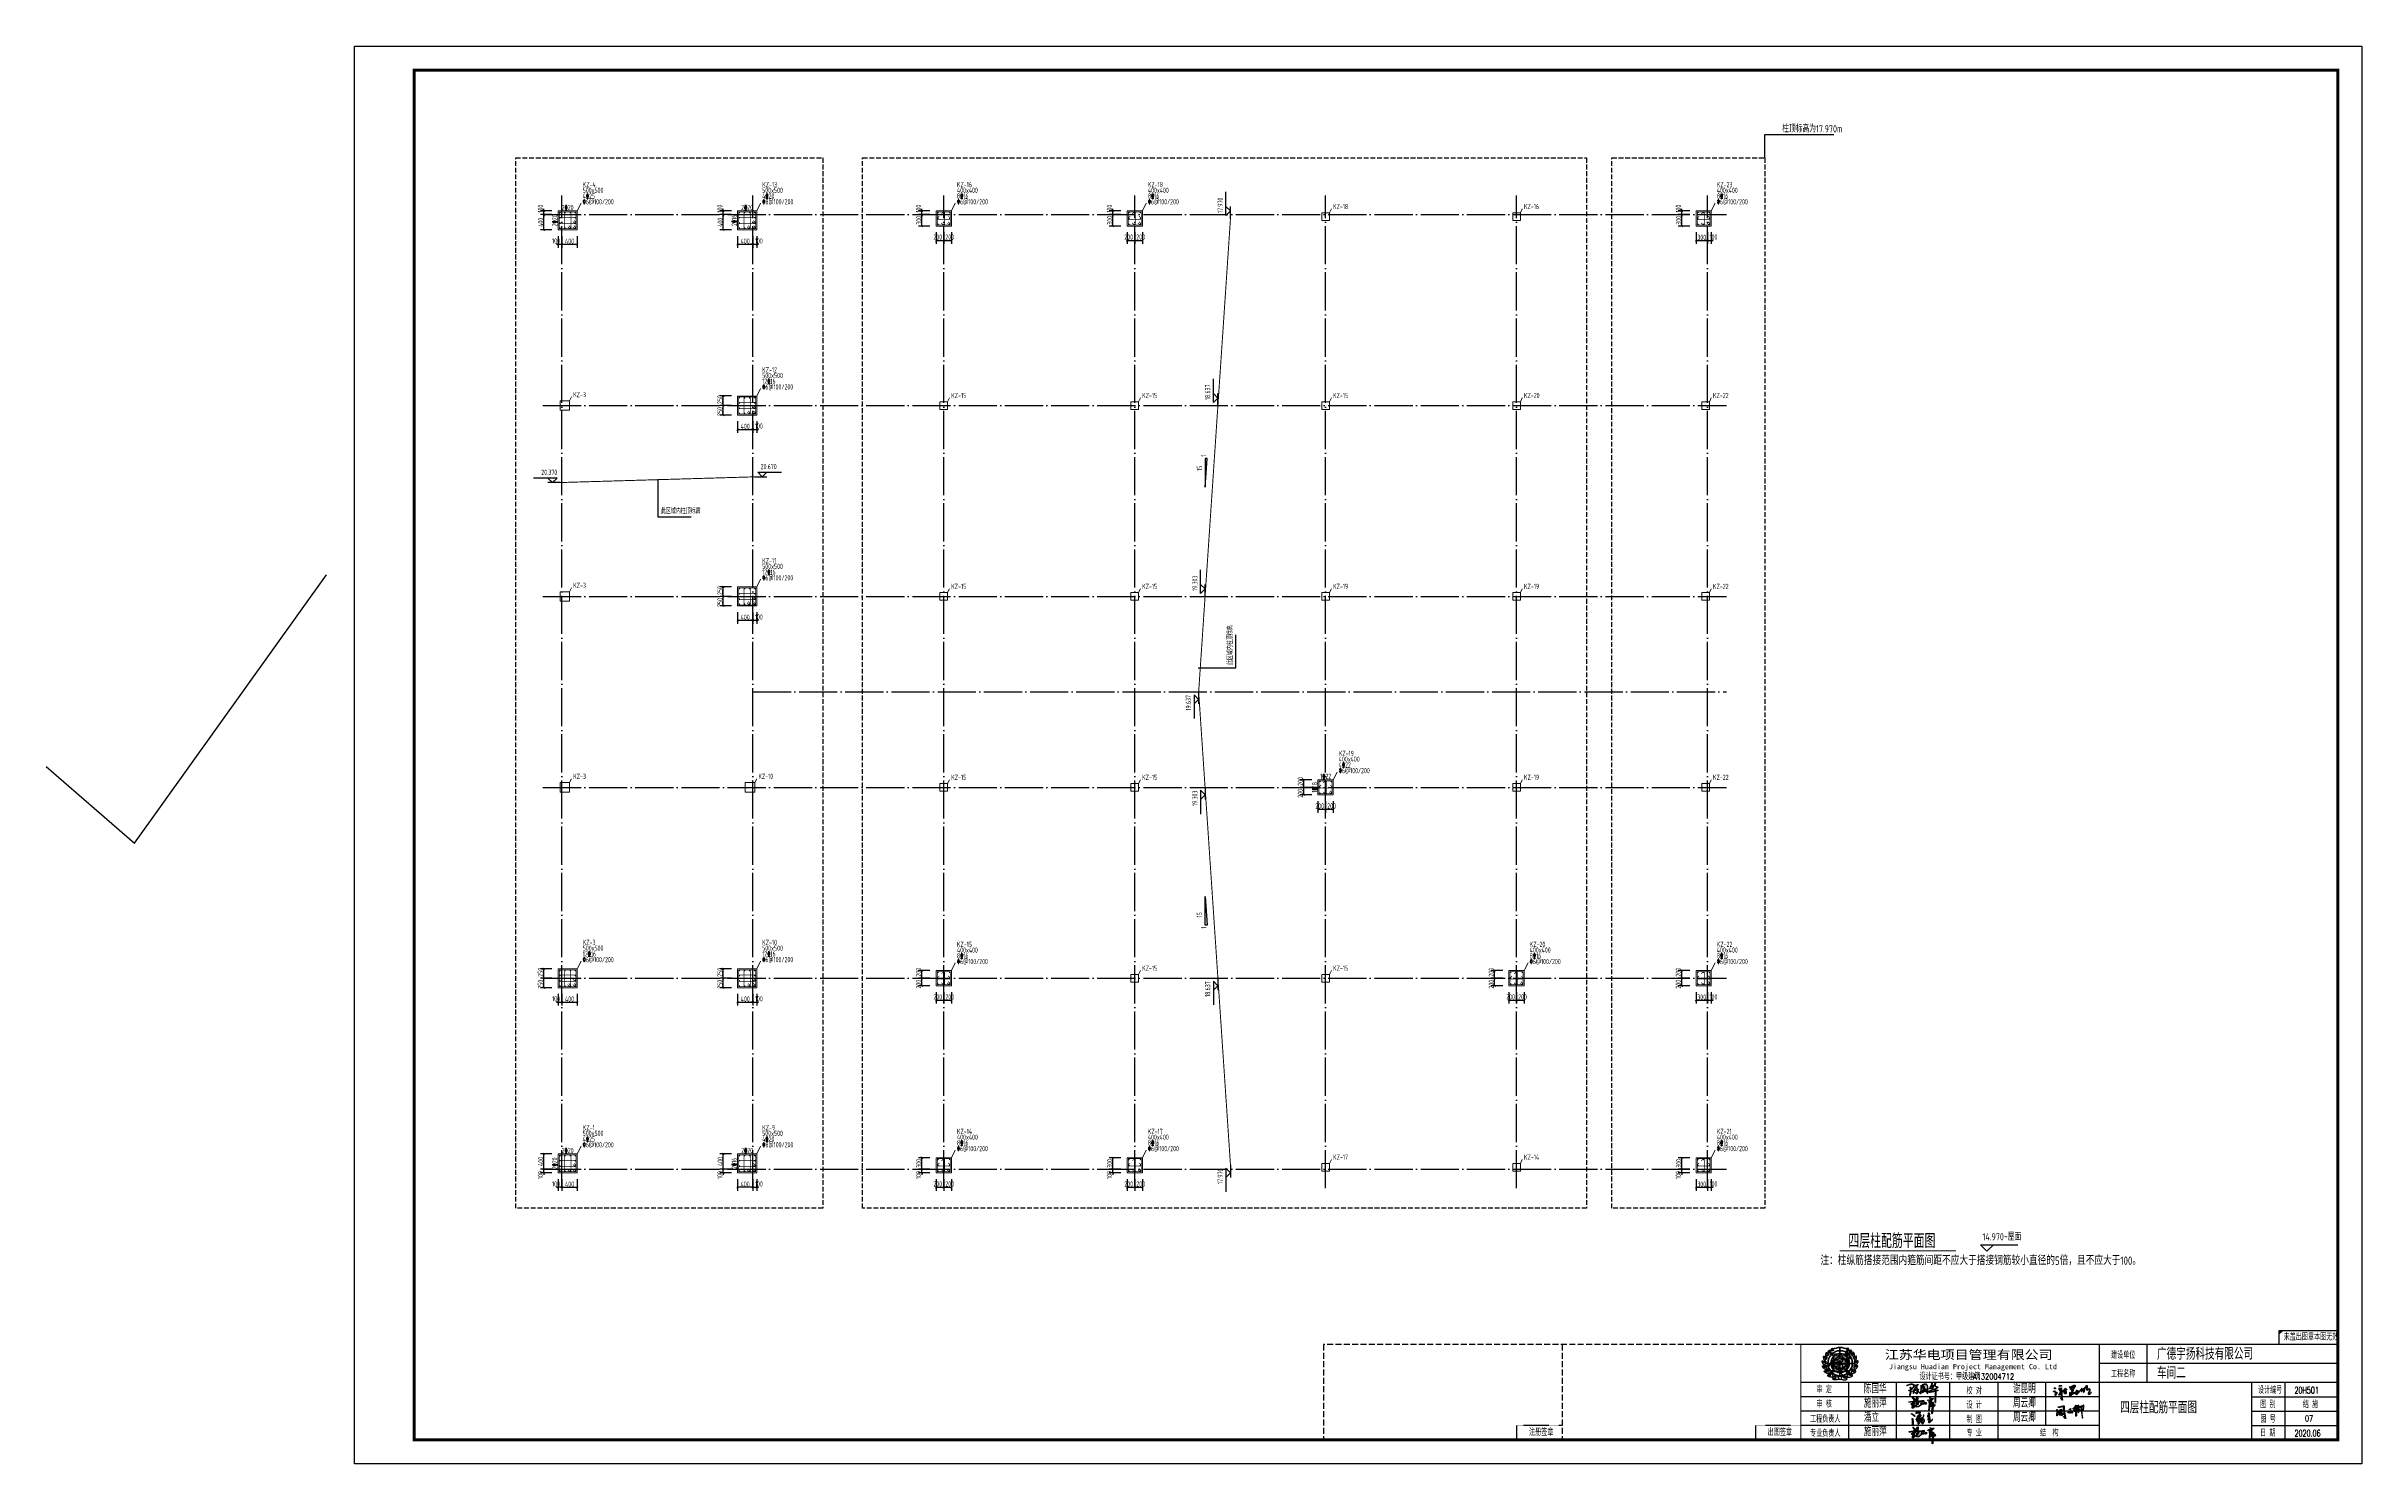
# Model space of a CAD drawing. Extents: x -2331248 to -1198620, y -977263 to -545844.
# Drawn here: x -1592869 to -1471597, y -676588 to -602338 of the extents above; entities that cross this region are included whole.
import ezdxf
from ezdxf.enums import TextEntityAlignment as Align

# ---------------------------------------------------------------- set-up
doc = ezdxf.new("R2010")
doc.units = 0
doc.header["$LTSCALE"] = 1000
doc.header["$MEASUREMENT"] = 0
for name, pattern in [('DASH', [0.35, 0.25, -0.1]), ('DOTE', [2.42, 2, -0.2, 0.02, -0.2]), ('线型5', [3050, 2400, -300, 50, -300])]:
    doc.linetypes.add(name, pattern=pattern)
doc.layers.get('0').update_dxf_attribs({"linetype": 'CONTINUOUS'})
doc.layers.get('DEFPOINTS').update_dxf_attribs({"linetype": 'CONTINUOUS'})
for name, color, linetype in [('3', 3, 'CONTINUOUS'), ('DOTE', 1, 'DOTE'), ('PUB_TITLE', 4, 'CONTINUOUS'), ('ROOM', 7, 'CONTINUOUS'), ('TEXT', 7, 'CONTINUOUS'), ('THIN', 7, 'CONTINUOUS'), ('t图框', 222, 'CONTINUOUS'), ('文字', 7, 'CONTINUOUS'), ('构件', 74, 'CONTINUOUS'), ('标注', 33, 'CONTINUOUS'), ('标注钢筋', 253, 'CONTINUOUS')]:
    doc.layers.add(name, color=color, linetype=linetype)
for name, color, linetype, lineweight in [('S_Cl', 2, 'CONTINUOUS', 9), ('S_ColumDimSect', 84, '线型5', 18), ('S_ColumFocus', 2, 'CONTINUOUS', 18), ('S_ColumLocal', 7, 'CONTINUOUS', 18), ('S_PColumHoopBar', 14, 'CONTINUOUS', 35), ('S_PColumMainBar', 14, 'CONTINUOUS', 25)]:
    doc.layers.add(name, color=color, linetype=linetype, lineweight=lineweight)
doc.styles.add('_TEL_DIM', font='SIMPLEX', dxfattribs={"width": 0.8, "height": 3.5, "bigfont": 'HZTXT'})
doc.styles.add('HZ', font='tssdeng.shx', dxfattribs={"width": 0.8, "bigfont": 'tssdchn.shx'})
doc.styles.add('HZTXT', font='tssdeng.shx', dxfattribs={"width": 0.7, "bigfont": 'tssdchn.shx'})
doc.styles.add('PkpmHz', font='Pkpmeng', dxfattribs={"width": 0.7, "bigfont": 'hztxt'})
doc.styles.add('STYLE3', font='tssdeng.shx', dxfattribs={"bigfont": 'tssdchn.shx'})
doc.styles.add('TSSD_REIN', font='Tssdeng.shx', dxfattribs={"width": 0.7, "bigfont": 'hztxt.shx'})
doc.styles.add('房间名称', font='SIMPLEX', dxfattribs={"width": 0.7, "bigfont": '0HZTXT'})
doc.styles.add('黑体', font='SIMHEI.TTF', dxfattribs={"width": 1.4})
doc.dimstyles.new('Pkpm_0.0100_2.00', dxfattribs={"dimtxt": 200, "dimasz": 100, "dimexe": 180, "dimexo": 0.0625, "dimgap": 25, "dimtad": 1, "dimdec": 0, "dimlfac": 0.5, "dimrnd": 5, "dimzin": 0, "dimdsep": 46, "dimtxsty": 'PkpmHz', "dimblk1": 'ARCHTICK', "dimblk2": 'ARCHTICK', "dimsah": 1, "dimcen": 0.09, "dimadec": 0, "dimazin": 0, "dimtfac": 1, "dimtdec": 0, "dimtmove": 2, "dimatfit": 1, "dimldrblk": 'ARCHTICK', "dimfxl": 1, "dimtolj": 1, "dimtzin": 0, "dimarcsym": 0})
pattern_1 = [(0, (-1908197.643, 1899345.357), (9.375, 18.75), [0, -18.75])]

# ---------------------------------------------------------------- blocks, each defined once
blk = doc.blocks.new('A$C5A861AD6')
h = blk.add_hatch(color=256)
h.paths.add_polyline_path([(852, 1429), (859, 1579), (837, 1594), (799, 1600), (424, 889), (349, 887), (289, 900), (286, 944), (297, 944), (556, 1141), (571, 1184), (547, 1219), (367, 1217), (0, 1148), (0, 1096), (47, 1096), (177, 1104), (336, 1140), (506, 1165), (508, 1138), (450, 1101), (221, 938), (240, 873), (311, 832), (395, 827), (308, 697), (307, 546), (402, 551), (560, 726), (570, 802), (547, 821), (476, 848), (483, 895), (765, 1459), (777, 1459), (761, 1301), (743, 1197), (726, 1192), (722, 1150), (745, 1131), (823, 1134), (957, 1196), (960, 1153), (820, 1001), (821, 1060), (806, 1071), (801, 1099), (778, 1104), (710, 1020), (712, 953), (717, 944), (658, 818), (663, 744), (725, 647), (915, 657), (1146, 837), (1142, 885), (1123, 872), (910, 716), (830, 707), (774, 708), (735, 754), (736, 848), (751, 879), (785, 881), (830, 896), (900, 901), (902, 936), (877, 969), (859, 952), (829, 960), (1011, 1147), (1009, 1232), (909, 1232), (780, 1176)])
h.paths.add_polyline_path([(510, 802), (510, 756), (373, 602), (359, 659), (435, 799)], flags=16)
for points in [[(384, 1568), (330, 1565), (330, 1515), (422, 1430), (442, 1429), (481, 1384), (480, 1358), (505, 1357), (445, 1307), (445, 1295), (487, 1297), (539, 1345), (552, 1349), (555, 1415), (536, 1419), (480, 1484), (457, 1485)], [(1448, 1215), (1428, 1242), (1224, 1240), (1085, 1199), (1106, 1151), (1165, 1144), (1205, 1160), (1394, 1157), (1410, 1145), (1440, 1157)], [(1483, 988), (1457, 1018), (1419, 982), (1345, 988), (1342, 1022), (1305, 1050), (1233, 984), (1214, 950), (1193, 1001), (1164, 1024), (1124, 997), (1165, 887), (1181, 862), (1216, 868), (1257, 935), (1278, 975), (1288, 972), (1319, 913), (1383, 916), (1389, 927), (1448, 938)], [(1668, 1013), (1693, 1022), (1649, 1052), (1635, 1012), (1615, 1040), (1572, 1055), (1546, 1043), (1540, 1024), (1537, 1074), (1506, 1084), (1491, 1070), (1491, 967), (1515, 951), (1558, 945), (1564, 979), (1595, 981), (1594, 958), (1661, 961)]]:
    blk.add_hatch(color=256).paths.add_polyline_path(points)
h = blk.add_hatch(color=256)
h.paths.add_polyline_path([(2317, 1047), (2303, 1100), (2269, 1096), (2264, 948), (2237, 948), (2170, 929), (2174, 960), (2228, 1009), (2244, 1086), (2189, 1141), (2116, 1151), (2008, 1086), (1998, 1163), (2087, 1202), (2271, 1395), (2336, 1460), (2312, 1504), (2242, 1458), (2141, 1451), (2085, 1482), (1995, 1545), (1993, 1489), (2037, 1431), (2143, 1390), (2039, 1373), (1850, 1347), (1754, 1298), (1759, 1260), (2024, 1308), (2102, 1315), (2112, 1294), (1981, 1197), (1969, 1226), (1930, 1233), (1939, 1111), (1960, 937), (1928, 683), (1913, 500), (1902, 408), (1903, 329), (1923, 297), (1942, 345), (1966, 644), (2010, 900), (2016, 1005), (2114, 1094), (2179, 1091), (2174, 1033), (2138, 985), (2109, 952), (2143, 913), (2039, 824), (2039, 761), (2102, 698), (2245, 684), (2222, 494), (2201, 295), (2189, 234), (2184, 27), (2228, 0), (2232, 137), (2263, 486), (2298, 675), (2423, 721), (2477, 813), (2440, 929), (2406, 929), (2404, 881), (2421, 830), (2385, 762), (2308, 736)])
h.paths.add_polyline_path([(2251, 736), (2143, 749), (2093, 792), (2134, 842), (2171, 878), (2258, 907)], flags=16)
for p, q in [((384, 1568), (330, 1565)), ((330, 1565), (330, 1515)), ((330, 1515), (422, 1430)), ((457, 1485), (384, 1568)), ((422, 1430), (442, 1429)), ((442, 1429), (481, 1384)), ((505, 1357), (445, 1307)), ((445, 1307), (445, 1295)), ((445, 1295), (487, 1297)), ((480, 1484), (457, 1485)), ((536, 1419), (480, 1484)), ((481, 1384), (480, 1358)), ((480, 1358), (505, 1357)), ((487, 1297), (539, 1345)), ((555, 1415), (536, 1419)), ((539, 1345), (552, 1349)), ((552, 1349), (555, 1415))]:
    blk.add_line(p, q)
for points in [[(0, 1096), (0, 1148), (367, 1217), (547, 1219), (571, 1184), (556, 1141), (297, 944), (286, 944), (289, 900), (349, 887), (424, 889), (799, 1600), (837, 1594), (859, 1579), (852, 1429), (780, 1176), (909, 1232), (1009, 1232), (1011, 1147), (829, 960), (859, 952), (877, 969), (902, 936), (900, 901), (830, 896), (785, 881), (751, 879), (736, 848), (735, 754), (774, 708), (830, 707), (910, 716), (1123, 872), (1142, 885), (1146, 837), (915, 657), (725, 647), (663, 744), (658, 818), (717, 944), (712, 953), (710, 1020), (778, 1104), (801, 1099), (806, 1071), (821, 1060), (820, 1001), (960, 1153), (957, 1196), (823, 1134), (745, 1131), (722, 1150), (726, 1192), (743, 1197), (761, 1301), (777, 1459), (765, 1459), (483, 895), (476, 848), (547, 821), (570, 802), (560, 726), (402, 551), (307, 546), (308, 697), (395, 827), (311, 832), (240, 873), (221, 938), (450, 1101), (508, 1138), (506, 1165), (336, 1140), (177, 1104), (47, 1096)], [(1085, 1199), (1106, 1151), (1165, 1144), (1205, 1160), (1394, 1157), (1410, 1145), (1440, 1157), (1448, 1215), (1428, 1242), (1224, 1240)], [(1124, 997), (1164, 1024), (1193, 1001), (1214, 950), (1233, 984), (1305, 1050), (1342, 1022), (1345, 988), (1419, 982), (1457, 1018), (1483, 988), (1448, 938), (1389, 927), (1383, 916), (1319, 913), (1288, 972), (1278, 975), (1257, 935), (1216, 868), (1181, 862), (1165, 887)], [(1491, 1070), (1491, 967), (1515, 951), (1558, 945), (1564, 979), (1595, 981), (1594, 958), (1661, 961), (1668, 1013), (1693, 1022), (1649, 1052), (1635, 1012), (1615, 1040), (1572, 1055), (1546, 1043), (1540, 1024), (1537, 1074), (1506, 1084)], [(2138, 985), (2174, 1033), (2179, 1091), (2114, 1094), (2016, 1005), (2010, 900), (1966, 644), (1942, 345), (1923, 297), (1903, 329), (1902, 408), (1913, 500), (1928, 683), (1960, 937), (1939, 1111), (1930, 1233), (1969, 1226), (1981, 1197), (2112, 1294), (2102, 1315), (2024, 1308), (1759, 1260), (1754, 1298), (1850, 1347), (2039, 1373), (2143, 1390), (2037, 1431), (1993, 1489), (1995, 1545), (2085, 1482), (2141, 1451), (2242, 1458), (2312, 1504), (2336, 1460), (2271, 1395), (2087, 1202), (1998, 1163), (2008, 1086), (2116, 1151), (2189, 1141), (2244, 1086), (2228, 1009), (2174, 960), (2170, 929), (2237, 948), (2264, 948), (2269, 1096), (2303, 1100), (2317, 1047), (2308, 736), (2385, 762), (2421, 830), (2404, 881), (2406, 929), (2440, 929), (2477, 813), (2423, 721), (2298, 675), (2263, 486), (2232, 137), (2228, 0), (2184, 27), (2189, 234), (2201, 295), (2222, 494), (2245, 684), (2102, 698), (2039, 761), (2039, 824), (2143, 913), (2109, 952)]]:
    blk.add_lwpolyline(points, close=True)
for points in [[(435, 799), (510, 802), (510, 756), (373, 602), (359, 659), (435, 799)], [(2258, 907), (2251, 736), (2143, 749), (2093, 792), (2134, 842), (2171, 878), (2258, 907)]]:
    blk.add_lwpolyline(points)
blk = doc.blocks.new('A$C6CFE5858')
for points in [[(3, 466), (30, 466), (43, 450), (57, 443), (83, 417), (92, 416), (123, 395), (136, 381), (141, 375), (146, 368), (142, 359), (141, 353), (128, 354), (121, 354), (126, 364), (125, 366), (122, 369), (117, 372), (114, 374), (112, 377), (104, 381), (97, 383), (95, 388), (84, 389), (81, 398), (74, 401), (69, 404), (63, 404), (59, 408), (54, 411), (51, 419), (44, 421), (44, 424), (40, 427), (34, 427), (21, 427), (21, 433), (21, 440), (14, 443), (4, 443), (0, 446)], [(24, 267), (34, 274), (43, 262), (50, 254), (51, 236), (49, 224), (56, 221), (59, 196), (65, 188), (64, 25), (70, 20), (73, 1), (62, 1), (50, 0), (51, 13), (46, 19), (40, 19), (43, 141), (35, 149), (37, 212), (30, 220), (28, 240), (21, 245), (22, 263)]]:
    blk.add_hatch(color=256).paths.add_polyline_path(points)
h = blk.add_hatch(color=256)
h.paths.add_polyline_path([(435, 192), (441, 195), (443, 208), (450, 212), (460, 212), (474, 224), (483, 224), (499, 224), (506, 212), (507, 194), (503, 171), (501, 160), (496, 147), (477, 119), (475, 110), (471, 98), (467, 88), (459, 87), (448, 87), (447, 97), (441, 99), (443, 110), (445, 122), (437, 126), (436, 129), (436, 150), (435, 166), (435, 186)], flags=16)
h.paths.add_polyline_path([(345, 209), (339, 216), (346, 220), (346, 228), (346, 232), (349, 235), (354, 240), (360, 244), (365, 244), (379, 252), (383, 260), (392, 264), (396, 265), (409, 269), (415, 273), (431, 273), (436, 273), (431, 256), (427, 250), (421, 240), (412, 232), (404, 229), (389, 222), (382, 213), (381, 205), (383, 199), (388, 204), (395, 212), (404, 215), (409, 219), (420, 226), (425, 227), (426, 215), (418, 206), (380, 167), (372, 157), (367, 157), (355, 154), (353, 143), (352, 136), (341, 121), (323, 110), (298, 82), (295, 79), (289, 81), (290, 160), (298, 164), (302, 173), (300, 180), (300, 189), (300, 196), (304, 199), (309, 203), (317, 202), (316, 188), (320, 184), (325, 178), (335, 178), (340, 182), (339, 189), (339, 194), (341, 200), (342, 203), (345, 208)], flags=16)
h.paths.add_polyline_path([(283, 219), (272, 217), (272, 210), (273, 200), (279, 199), (289, 209), (294, 214), (304, 218), (308, 222), (307, 234), (306, 243), (303, 244), (295, 236), (290, 229), (289, 225), (288, 222), (285, 220)], flags=16)
h.paths.add_polyline_path([(298, 351), (298, 362), (301, 364), (305, 362), (308, 349), (310, 308), (305, 303), (302, 300), (300, 296), (291, 290), (281, 282), (277, 276), (271, 273), (268, 264), (264, 261), (257, 261), (251, 261), (248, 250), (241, 246), (234, 245), (230, 249), (224, 236), (216, 239), (206, 238), (206, 246), (216, 256), (217, 260), (217, 266), (226, 270), (230, 277), (235, 283), (243, 289), (249, 294), (250, 298), (252, 306), (265, 321), (285, 337), (291, 346), (295, 351)], flags=16)
h.paths.add_polyline_path([(338, 373), (339, 346), (342, 344), (344, 342), (350, 355), (361, 362), (365, 367), (371, 372), (373, 375), (373, 382), (378, 386), (380, 390), (378, 393), (374, 395), (362, 395), (354, 393), (350, 388), (349, 384), (345, 380), (341, 377), (340, 374)], flags=16)
h.paths.add_polyline_path([(178, 506), (178, 474), (198, 484), (230, 485), (275, 502), (286, 505), (324, 507), (330, 515), (341, 512), (338, 501), (338, 485), (330, 469), (325, 454), (317, 439), (304, 424), (301, 420), (295, 412), (287, 392), (279, 385), (272, 388), (260, 374), (244, 363), (233, 364), (233, 334), (242, 326), (246, 323), (251, 318), (252, 316), (215, 281), (208, 280), (208, 267), (191, 245), (176, 231), (171, 227), (182, 222), (188, 217), (190, 211), (202, 211), (207, 211), (210, 218), (230, 218), (238, 225), (251, 229), (254, 235), (259, 234), (253, 221), (242, 206), (235, 201), (235, 192), (230, 188), (228, 180), (227, 175), (223, 171), (216, 162), (215, 157), (217, 151), (221, 148), (229, 147), (234, 154), (241, 155), (245, 158), (252, 161), (260, 162), (266, 162), (271, 159), (269, 139), (263, 134), (261, 132), (260, 93), (259, 48), (265, 43), (267, 43), (270, 40), (270, 35), (274, 33), (279, 36), (285, 41), (292, 42), (297, 44), (300, 49), (304, 53), (311, 62), (316, 68), (321, 73), (323, 80), (354, 113), (356, 117), (368, 134), (372, 141), (381, 149), (386, 160), (390, 163), (394, 164), (406, 167), (409, 171), (411, 83), (421, 74), (426, 72), (428, 63), (443, 61), (447, 58), (463, 57), (467, 66), (480, 67), (496, 92), (498, 104), (503, 113), (509, 114), (514, 122), (512, 137), (519, 141), (520, 149), (532, 158), (532, 176), (532, 201), (530, 206), (524, 210), (524, 223), (514, 227), (512, 234), (507, 241), (490, 245), (478, 238), (469, 236), (465, 236), (452, 233), (450, 239), (454, 243), (460, 248), (459, 252), (462, 258), (466, 261), (470, 269), (468, 299), (474, 305), (475, 323), (480, 341), (487, 348), (490, 357), (491, 365), (500, 369), (499, 384), (503, 387), (508, 393), (505, 412), (497, 412), (495, 402), (496, 394), (495, 389), (488, 381), (482, 376), (482, 365), (473, 357), (472, 348), (472, 342), (470, 339), (465, 322), (461, 317), (455, 305), (455, 299), (449, 293), (446, 296), (441, 296), (429, 293), (425, 288), (411, 288), (398, 281), (373, 270), (355, 255), (345, 247), (341, 249), (338, 255), (339, 315), (344, 314), (348, 320), (344, 333), (349, 333), (355, 341), (360, 349), (363, 355), (370, 360), (380, 364), (383, 370), (390, 376), (392, 385), (394, 391), (392, 404), (379, 410), (375, 414), (362, 411), (362, 417), (349, 420), (342, 420), (337, 408), (336, 407), (332, 415), (329, 416), (318, 415), (316, 419), (316, 422), (329, 429), (334, 443), (339, 448), (343, 453), (347, 458), (351, 480), (356, 492), (362, 495), (362, 510), (353, 528), (345, 531), (341, 532), (336, 539), (324, 532), (324, 529), (318, 537), (305, 528), (299, 524), (292, 529), (275, 524), (273, 519), (255, 522), (245, 518), (237, 513), (231, 513), (220, 511), (204, 515), (194, 513), (193, 505), (185, 507), (179, 508)])
h = blk.add_hatch(color=256)
h.paths.add_polyline_path([(657, 384), (661, 331), (666, 327), (670, 329), (674, 331), (675, 344), (678, 347), (697, 349), (717, 347), (724, 346), (725, 343), (727, 340), (734, 336), (731, 327), (731, 317), (726, 310), (722, 304), (714, 298), (710, 294), (710, 285), (701, 276), (695, 270), (683, 262), (682, 255), (675, 244), (665, 231), (665, 217), (669, 217), (677, 219), (686, 217), (694, 222), (703, 226), (706, 231), (709, 238), (716, 242), (728, 247), (740, 249), (746, 246), (747, 233), (742, 224), (733, 203), (726, 186), (719, 173), (711, 156), (700, 143), (699, 118), (701, 112), (714, 106), (721, 106), (743, 109), (757, 118), (764, 129), (779, 134), (792, 140), (814, 170), (822, 177), (830, 182), (867, 213), (873, 223), (870, 225), (862, 228), (851, 221), (845, 213), (842, 200), (828, 194), (811, 190), (808, 177), (801, 170), (796, 168), (786, 164), (774, 153), (763, 146), (745, 145), (735, 139), (732, 151), (749, 191), (750, 195), (761, 204), (761, 222), (764, 227), (767, 235), (768, 260), (768, 273), (759, 277), (753, 283), (724, 273), (713, 268), (710, 272), (717, 287), (731, 301), (743, 314), (753, 328), (757, 336), (751, 352), (741, 364), (727, 368), (706, 376), (690, 386), (674, 389), (666, 387), (657, 387)])
h.paths.add_polyline_path([(690, 481), (689, 471), (687, 466), (685, 467), (682, 464), (682, 457), (681, 447), (695, 451), (710, 453), (716, 449), (717, 447), (723, 445), (722, 429), (722, 409), (721, 404), (719, 403), (715, 401), (706, 390), (705, 388), (717, 386), (724, 386), (731, 388), (732, 401), (740, 406), (741, 413), (751, 414), (756, 414), (756, 446), (748, 451), (748, 460), (744, 465), (741, 466), (739, 471), (731, 473), (722, 475), (720, 482), (704, 483)])
at = {"elevation": 4}
for points in [[(0, 446), (3, 466)], [(4, 443), (0, 446)], [(3, 466), (30, 466)], [(14, 443), (4, 443)], [(21, 440), (14, 443)], [(21, 433), (21, 440)], [(21, 427), (21, 433)], [(34, 427), (21, 427)], [(21, 245), (22, 263)], [(28, 240), (21, 245)], [(22, 263), (24, 267)], [(24, 267), (34, 274)], [(30, 220), (28, 240)], [(30, 466), (43, 450)], [(37, 212), (30, 220)], [(40, 427), (34, 427)], [(34, 274), (43, 262)], [(35, 149), (37, 212)], [(43, 141), (35, 149)], [(44, 424), (40, 427)], [(40, 19), (43, 141)], [(46, 19), (40, 19)], [(43, 450), (57, 443)], [(43, 262), (50, 254)], [(44, 421), (44, 424)], [(51, 419), (44, 421)], [(51, 13), (46, 19)], [(51, 236), (49, 224)], [(49, 224), (56, 221)], [(50, 254), (51, 236)], [(50, 0), (51, 13)], [(62, 1), (50, 0)], [(54, 411), (51, 419)], [(59, 408), (54, 411)], [(56, 221), (59, 196)], [(57, 443), (83, 417)], [(63, 404), (59, 408)], [(59, 196), (65, 188)], [(73, 1), (62, 1)], [(69, 404), (63, 404)], [(65, 188), (64, 25)], [(64, 25), (70, 20)], [(74, 401), (69, 404)], [(70, 20), (73, 1)], [(81, 398), (74, 401)], [(84, 389), (81, 398)], [(83, 417), (92, 416)], [(95, 388), (84, 389)], [(92, 416), (123, 395)], [(97, 383), (95, 388)], [(104, 381), (97, 383)], [(112, 377), (104, 381)], [(114, 374), (112, 377)], [(117, 372), (114, 374)], [(122, 369), (117, 372)], [(121, 354), (126, 364)], [(128, 354), (121, 354)], [(125, 366), (122, 369)], [(123, 395), (136, 381)], [(126, 364), (125, 366)], [(141, 353), (128, 354)], [(136, 381), (141, 375)], [(141, 375), (146, 368)], [(142, 359), (141, 353)], [(146, 368), (142, 359)], [(176, 231), (171, 227)], [(171, 227), (182, 222)], [(191, 245), (176, 231)], [(179, 508), (178, 506)], [(178, 506), (178, 474)], [(178, 474), (198, 484)], [(185, 507), (179, 508)], [(182, 222), (188, 217)], [(193, 505), (185, 507)], [(188, 217), (190, 211)], [(190, 211), (202, 211)], [(208, 267), (191, 245)], [(194, 513), (193, 505)], [(204, 515), (194, 513)], [(198, 484), (230, 485)], [(202, 211), (207, 211)], [(220, 511), (204, 515)], [(206, 246), (216, 256)], [(206, 238), (206, 246)], [(216, 239), (206, 238)], [(207, 211), (210, 218)], [(215, 281), (208, 280)], [(208, 280), (208, 267)], [(210, 218), (230, 218)], [(252, 316), (215, 281)], [(216, 162), (215, 157)], [(215, 157), (217, 151)], [(216, 256), (217, 260)], [(224, 236), (216, 239)], [(223, 171), (216, 162)], [(217, 266), (226, 270)], [(217, 260), (217, 266)], [(217, 151), (221, 148)], [(231, 513), (220, 511)], [(221, 148), (229, 147)], [(227, 175), (223, 171)], [(230, 249), (224, 236)], [(226, 270), (230, 277)], [(228, 180), (227, 175)], [(230, 188), (228, 180)], [(229, 147), (234, 154)], [(230, 485), (275, 502)], [(230, 277), (235, 283)], [(234, 245), (230, 249)], [(230, 218), (238, 225)], [(235, 192), (230, 188)], [(237, 513), (231, 513)], [(244, 363), (233, 364)], [(233, 364), (233, 334)], [(233, 334), (242, 326)], [(241, 246), (234, 245)], [(234, 154), (241, 155)], [(235, 283), (243, 289)], [(242, 206), (235, 201)], [(235, 201), (235, 192)], [(245, 518), (237, 513)], [(238, 225), (251, 229)], [(248, 250), (241, 246)], [(241, 155), (245, 158)], [(242, 326), (246, 323)], [(253, 221), (242, 206)], [(243, 289), (249, 294)], [(260, 374), (244, 363)], [(255, 522), (245, 518)], [(245, 158), (252, 161)], [(246, 323), (251, 318)], [(251, 261), (248, 250)], [(249, 294), (250, 298)], [(250, 298), (252, 306)], [(251, 318), (252, 316)], [(257, 261), (251, 261)], [(251, 229), (254, 235)], [(252, 306), (265, 321)], [(252, 161), (260, 162)], [(259, 234), (253, 221)], [(254, 235), (259, 234)], [(273, 519), (255, 522)], [(264, 261), (257, 261)], [(260, 93), (259, 48)], [(259, 48), (265, 43)], [(272, 388), (260, 374)], [(260, 162), (266, 162)], [(261, 132), (260, 93)], [(263, 134), (261, 132)], [(269, 139), (263, 134)], [(268, 264), (264, 261)], [(265, 321), (285, 337)], [(265, 43), (267, 43)], [(266, 162), (271, 159)], [(267, 43), (270, 40)], [(271, 273), (268, 264)], [(271, 159), (269, 139)], [(269, 139), (269, 139)], [(270, 40), (270, 35)], [(270, 35), (274, 33)], [(277, 276), (271, 273)], [(279, 385), (272, 388)], [(283, 219), (272, 217)], [(272, 217), (272, 210)], [(272, 210), (273, 200)], [(275, 524), (273, 519)], [(273, 200), (279, 199)], [(274, 33), (279, 36)], [(292, 529), (275, 524)], [(275, 502), (286, 505)], [(281, 282), (277, 276)], [(287, 392), (279, 385)], [(279, 199), (289, 209)], [(279, 36), (285, 41)], [(291, 290), (281, 282)], [(285, 220), (283, 219)], [(285, 337), (291, 346)], [(288, 222), (285, 220)], [(285, 41), (292, 42)], [(286, 505), (324, 507)], [(295, 412), (287, 392)], [(289, 225), (288, 222)], [(290, 229), (289, 225)], [(289, 209), (294, 214)], [(289, 81), (290, 160)], [(295, 79), (289, 81)], [(295, 236), (290, 229)], [(290, 160), (298, 164)], [(291, 346), (295, 351)], [(300, 296), (291, 290)], [(299, 524), (292, 529)], [(292, 42), (297, 44)], [(294, 214), (304, 218)], [(301, 420), (295, 412)], [(295, 351), (298, 351)], [(303, 244), (295, 236)], [(298, 82), (295, 79)], [(297, 44), (300, 49)], [(298, 362), (301, 364)], [(298, 351), (298, 362)], [(298, 164), (302, 173)], [(323, 110), (298, 82)], [(305, 528), (299, 524)], [(302, 300), (300, 296)], [(300, 196), (304, 199)], [(300, 189), (300, 196)], [(300, 180), (300, 189)], [(302, 173), (300, 180)], [(300, 49), (304, 53)], [(304, 424), (301, 420)], [(301, 364), (305, 362)], [(305, 303), (302, 300)], [(306, 243), (303, 244)], [(317, 439), (304, 424)], [(304, 218), (308, 222)], [(304, 199), (309, 203)], [(304, 53), (311, 62)], [(318, 537), (305, 528)], [(305, 362), (308, 349)], [(310, 308), (305, 303)], [(307, 234), (306, 243)], [(308, 222), (307, 234)], [(308, 349), (310, 308)], [(309, 203), (317, 202)], [(311, 62), (316, 68)], [(316, 422), (329, 429)], [(316, 419), (316, 422)], [(318, 415), (316, 419)], [(317, 202), (316, 188)], [(316, 188), (320, 184)], [(316, 68), (321, 73)], [(325, 454), (317, 439)], [(324, 529), (318, 537)], [(329, 416), (318, 415)], [(320, 184), (320, 184)], [(320, 184), (325, 178)], [(321, 73), (323, 80)], [(341, 121), (323, 110)], [(323, 80), (354, 113)], [(336, 539), (324, 532)], [(324, 532), (324, 529)], [(324, 507), (330, 515)], [(330, 469), (325, 454)], [(325, 178), (335, 178)], [(329, 429), (334, 443)], [(332, 415), (329, 416)], [(330, 515), (330, 515)], [(330, 515), (341, 512)], [(338, 485), (330, 469)], [(336, 407), (332, 415)], [(334, 443), (339, 448)], [(335, 178), (340, 182)], [(341, 532), (336, 539)], [(337, 408), (336, 407)], [(342, 420), (337, 408)], [(341, 512), (338, 501)], [(338, 501), (338, 485)], [(340, 374), (338, 373)], [(338, 373), (339, 346)], [(338, 255), (339, 315)], [(341, 249), (338, 255)], [(339, 448), (343, 453)], [(339, 346), (342, 344)], [(339, 315), (344, 314)], [(339, 216), (346, 220)], [(345, 209), (339, 216)], [(339, 194), (341, 200)], [(339, 189), (339, 194)], [(340, 182), (339, 189)], [(341, 377), (340, 374)], [(345, 531), (341, 532)], [(345, 380), (341, 377)], [(345, 247), (341, 249)], [(341, 200), (342, 203)], [(341, 200), (341, 200)], [(352, 136), (341, 121)], [(349, 420), (342, 420)], [(342, 344), (344, 342)], [(342, 203), (345, 208)], [(343, 453), (347, 458)], [(344, 342), (350, 355)], [(348, 320), (344, 333)], [(344, 333), (349, 333)], [(344, 314), (348, 320)], [(353, 528), (345, 531)], [(349, 384), (345, 380)], [(355, 255), (345, 247)], [(345, 208), (345, 209)], [(346, 232), (349, 235)], [(346, 228), (346, 232)], [(346, 220), (346, 228)], [(347, 458), (351, 480)], [(362, 417), (349, 420)], [(350, 388), (349, 384)], [(349, 333), (355, 341)], [(349, 235), (354, 240)], [(354, 393), (350, 388)], [(350, 355), (361, 362)], [(350, 355), (350, 355)], [(351, 480), (356, 492)], [(353, 143), (352, 136)], [(362, 510), (353, 528)], [(355, 154), (353, 143)], [(362, 395), (354, 393)], [(354, 240), (360, 244)], [(354, 113), (356, 117)], [(355, 341), (360, 349)], [(373, 270), (355, 255)], [(367, 157), (355, 154)], [(356, 492), (362, 495)], [(356, 117), (368, 134)], [(360, 349), (363, 355)], [(360, 244), (365, 244)], [(361, 362), (365, 367)], [(362, 495), (362, 510)], [(362, 411), (362, 417)], [(375, 414), (362, 411)], [(374, 395), (362, 395)], [(363, 355), (370, 360)], [(365, 367), (371, 372)], [(365, 244), (379, 252)], [(372, 157), (367, 157)], [(368, 134), (372, 141)], [(370, 360), (380, 364)], [(371, 372), (373, 375)], [(380, 167), (372, 157)], [(372, 141), (381, 149)], [(373, 382), (378, 386)], [(373, 375), (373, 382)], [(398, 281), (373, 270)], [(378, 393), (374, 395)], [(379, 410), (375, 414)], [(380, 390), (378, 393)], [(378, 386), (380, 390)], [(392, 404), (379, 410)], [(379, 252), (383, 260)], [(380, 364), (383, 370)], [(418, 206), (380, 167)], [(382, 213), (381, 205)], [(381, 205), (383, 199)], [(381, 149), (386, 160)], [(389, 222), (382, 213)], [(383, 370), (390, 376)], [(383, 260), (392, 264)], [(383, 199), (388, 204)], [(386, 160), (390, 163)], [(388, 204), (395, 212)], [(404, 229), (389, 222)], [(390, 376), (392, 385)], [(390, 163), (394, 164)], [(394, 391), (392, 404)], [(392, 385), (394, 391)], [(392, 264), (396, 265)], [(394, 164), (406, 167)], [(395, 212), (404, 215)], [(396, 265), (409, 269)], [(411, 288), (398, 281)], [(412, 232), (404, 229)], [(404, 215), (409, 219)], [(406, 167), (409, 171)], [(409, 269), (415, 273)], [(409, 219), (420, 226)], [(409, 171), (411, 83)], [(425, 288), (411, 288)], [(411, 83), (421, 74)], [(421, 240), (412, 232)], [(415, 273), (431, 273)], [(426, 215), (418, 206)], [(420, 226), (425, 227)], [(427, 250), (421, 240)], [(421, 74), (426, 72)], [(429, 293), (425, 288)], [(425, 227), (426, 215)], [(426, 72), (428, 63)], [(431, 256), (427, 250)], [(428, 63), (443, 61)], [(441, 296), (429, 293)], [(431, 273), (436, 273)], [(436, 273), (431, 256)], [(435, 192), (441, 195)], [(435, 186), (435, 192)], [(435, 166), (435, 186)], [(436, 150), (435, 166)], [(436, 129), (436, 150)], [(437, 126), (436, 129)], [(445, 122), (437, 126)], [(446, 296), (441, 296)], [(441, 195), (443, 208)], [(441, 99), (443, 110)], [(447, 97), (441, 99)], [(443, 208), (450, 212)], [(443, 110), (445, 122)], [(443, 61), (447, 58)], [(449, 293), (446, 296)], [(448, 87), (447, 97)], [(447, 58), (463, 57)], [(459, 87), (448, 87)], [(455, 299), (449, 293)], [(450, 239), (454, 243)], [(452, 233), (450, 239)], [(450, 212), (460, 212)], [(465, 236), (452, 233)], [(454, 243), (460, 248)], [(461, 317), (455, 305)], [(455, 305), (455, 299)], [(455, 299), (455, 299)], [(459, 252), (462, 258)], [(460, 248), (459, 252)], [(467, 88), (459, 87)], [(460, 212), (474, 224)], [(465, 322), (461, 317)], [(462, 258), (466, 261)], [(463, 57), (467, 66)], [(470, 339), (465, 322)], [(469, 236), (465, 236)], [(466, 261), (470, 269)], [(471, 98), (467, 88)], [(467, 66), (480, 67)], [(468, 299), (474, 305)], [(470, 269), (468, 299)], [(478, 238), (469, 236)], [(472, 342), (470, 339)], [(475, 110), (471, 98)], [(473, 357), (472, 348)], [(472, 348), (472, 342)], [(482, 365), (473, 357)], [(474, 305), (475, 323)], [(474, 224), (483, 224)], [(475, 323), (480, 341)], [(477, 119), (475, 110)], [(496, 147), (477, 119)], [(490, 245), (478, 238)], [(480, 341), (487, 348)], [(480, 67), (496, 92)], [(488, 381), (482, 376)], [(482, 376), (482, 365)], [(483, 224), (499, 224)], [(487, 348), (490, 357)], [(495, 389), (488, 381)], [(490, 357), (491, 365)], [(507, 241), (490, 245)], [(491, 365), (500, 369)], [(497, 412), (495, 402)], [(495, 402), (496, 394)], [(496, 394), (495, 389)], [(501, 160), (496, 147)], [(496, 92), (498, 104)], [(505, 412), (497, 412)], [(498, 104), (503, 113)], [(499, 384), (503, 387)], [(500, 369), (499, 384)], [(499, 224), (506, 212)], [(503, 171), (501, 160)], [(503, 387), (508, 393)], [(507, 194), (503, 171)], [(503, 113), (509, 114)], [(508, 393), (505, 412)], [(506, 212), (507, 194)], [(512, 234), (507, 241)], [(509, 114), (514, 122)], [(514, 227), (512, 234)], [(512, 137), (519, 141)], [(514, 122), (512, 137)], [(524, 223), (514, 227)], [(519, 141), (520, 149)], [(520, 149), (532, 158)], [(520, 149), (520, 149)], [(524, 210), (524, 223)], [(530, 206), (524, 210)], [(532, 201), (530, 206)], [(532, 176), (532, 201)], [(532, 158), (532, 176)], [(666, 387), (657, 387)], [(657, 387), (657, 384)], [(657, 384), (661, 331)], [(661, 331), (666, 327)], [(675, 244), (665, 231)], [(665, 231), (665, 217)], [(665, 217), (669, 217)], [(674, 389), (666, 387)], [(666, 327), (670, 329)], [(669, 217), (677, 219)], [(670, 329), (674, 331)], [(690, 386), (674, 389)], [(674, 331), (675, 344)], [(675, 344), (678, 347)], [(682, 255), (675, 244)], [(677, 219), (686, 217)], [(678, 347), (697, 349)], [(682, 457), (681, 447)], [(681, 447), (695, 451)], [(685, 467), (682, 464)], [(682, 464), (682, 457)], [(683, 262), (682, 255)], [(695, 270), (683, 262)], [(687, 466), (685, 467)], [(686, 217), (694, 222)], [(689, 471), (687, 466)], [(690, 481), (689, 471)], [(704, 483), (690, 481)], [(690, 481), (690, 481)], [(706, 376), (690, 386)], [(694, 222), (703, 226)], [(695, 451), (710, 453)], [(701, 276), (695, 270)], [(697, 349), (717, 347)], [(700, 143), (699, 118)], [(699, 118), (701, 112)], [(711, 156), (700, 143)], [(710, 285), (701, 276)], [(701, 112), (714, 106)], [(703, 226), (706, 231)], [(720, 482), (704, 483)], [(706, 390), (705, 388)], [(705, 388), (717, 386)], [(715, 401), (706, 390)], [(727, 368), (706, 376)], [(706, 231), (709, 238)], [(709, 238), (716, 242)], [(710, 453), (716, 449)], [(714, 298), (710, 294)], [(710, 294), (710, 285)], [(710, 272), (717, 287)], [(713, 268), (710, 272)], [(719, 173), (711, 156)], [(724, 273), (713, 268)], [(722, 304), (714, 298)], [(714, 106), (721, 106)], [(719, 403), (715, 401)], [(716, 449), (717, 447)], [(716, 242), (728, 247)], [(717, 447), (723, 445)], [(717, 386), (724, 386)], [(717, 347), (724, 346)], [(717, 287), (731, 301)], [(721, 404), (719, 403)], [(726, 186), (719, 173)], [(722, 475), (720, 482)], [(722, 409), (721, 404)], [(721, 106), (743, 109)], [(731, 473), (722, 475)], [(723, 445), (722, 429)], [(722, 429), (722, 409)], [(726, 310), (722, 304)], [(724, 386), (731, 388)], [(724, 346), (725, 343)], [(753, 283), (724, 273)], [(725, 343), (727, 340)], [(731, 317), (726, 310)], [(733, 203), (726, 186)], [(741, 364), (727, 368)], [(727, 340), (734, 336)], [(728, 247), (740, 249)], [(739, 471), (731, 473)], [(731, 388), (732, 401)], [(734, 336), (731, 327)], [(731, 327), (731, 317)], [(731, 301), (743, 314)], [(732, 401), (740, 406)], [(732, 151), (749, 191)], [(735, 139), (732, 151)], [(742, 224), (733, 203)], [(745, 145), (735, 139)], [(741, 466), (739, 471)], [(739, 471), (739, 471)], [(740, 406), (741, 413)], [(740, 249), (746, 246)], [(744, 465), (741, 466)], [(741, 413), (751, 414)], [(751, 352), (741, 364)], [(747, 233), (742, 224)], [(743, 314), (753, 328)], [(743, 109), (757, 118)], [(748, 460), (744, 465)], [(763, 146), (745, 145)], [(746, 246), (747, 233)], [(748, 451), (748, 460)], [(756, 446), (748, 451)], [(749, 191), (750, 195)], [(750, 195), (761, 204)], [(751, 414), (756, 414)], [(757, 336), (751, 352)], [(753, 328), (757, 336)], [(759, 277), (753, 283)], [(756, 414), (756, 446)], [(757, 118), (764, 129)], [(768, 273), (759, 277)], [(761, 222), (764, 227)], [(761, 204), (761, 222)], [(774, 153), (763, 146)], [(764, 227), (767, 235)], [(764, 129), (779, 134)], [(767, 235), (768, 260)], [(768, 260), (768, 273)], [(768, 273), (768, 273)], [(786, 164), (774, 153)], [(779, 134), (792, 140)], [(796, 168), (786, 164)], [(792, 140), (814, 170)], [(801, 170), (796, 168)], [(808, 177), (801, 170)], [(811, 190), (808, 177)], [(828, 194), (811, 190)], [(814, 170), (822, 177)], [(822, 177), (830, 182)], [(842, 200), (828, 194)], [(828, 194), (828, 194)], [(830, 182), (867, 213)], [(845, 213), (842, 200)], [(851, 221), (845, 213)], [(862, 228), (851, 221)], [(870, 225), (862, 228)], [(867, 213), (873, 223)], [(873, 223), (870, 225)], [(870, 225), (870, 225)]]:
    blk.add_lwpolyline(points, dxfattribs=at)
blk = doc.blocks.new('ASDDA')
h = blk.add_hatch(color=256)
h.dxf.hatch_style = 1
h.paths.add_polyline_path([(-285216, 3063792), (-285230, 3063799), (-285243, 3063801), (-285246, 3063794), (-285245, 3063782), (-285232, 3063772), (-285222, 3063763), (-285208, 3063757), (-285195, 3063760), (-285191, 3063771), (-285201, 3063784)])
h = blk.add_hatch(color=256)
h.dxf.hatch_style = 1
h.paths.add_polyline_path([(-284940, 3063701), (-284940, 3063762), (-284938, 3063796), (-284951, 3063799), (-284963, 3063799), (-284967, 3063790), (-284967, 3063773), (-284962, 3063762), (-284963, 3063750), (-284962, 3063719), (-284975, 3063683), (-284984, 3063658), (-284998, 3063634), (-285004, 3063609), (-285010, 3063582), (-285024, 3063556), (-285045, 3063524), (-285055, 3063505), (-285052, 3063497), (-285036, 3063495), (-285018, 3063506), (-285006, 3063527), (-284992, 3063546), (-284973, 3063577), (-284958, 3063583), (-284949, 3063570), (-284948, 3063519), (-284942, 3063447), (-284936, 3063384), (-284937, 3063339), (-284950, 3063355), (-284967, 3063382), (-284969, 3063353), (-284953, 3063322), (-284930, 3063292), (-284919, 3063274), (-284906, 3063276), (-284910, 3063346), (-284917, 3063388), (-284917, 3063438), (-284926, 3063497), (-284928, 3063550), (-284932, 3063615), (-284939, 3063650)])
h.paths.add_polyline_path([(-284967, 3063603), (-284978, 3063589), (-284978, 3063607), (-284965, 3063632), (-284955, 3063633), (-284957, 3063620)], flags=16)
h = blk.add_hatch(color=256)
h.dxf.hatch_style = 1
h.paths.add_polyline_path([(-284981, 3063874), (-284962, 3063869), (-284950, 3063869), (-284950, 3063885), (-284963, 3063892), (-284992, 3063894), (-285022, 3063891), (-285045, 3063887), (-285053, 3063875), (-285045, 3063866), (-285030, 3063865), (-285020, 3063872), (-285003, 3063873)])
h = blk.add_hatch(color=256)
h.dxf.hatch_style = 1
h.paths.add_polyline_path([(-285047, 3063711), (-285035, 3063702), (-285020, 3063693), (-285005, 3063699), (-284993, 3063738), (-285005, 3063722), (-285013, 3063720), (-285020, 3063727), (-285027, 3063742), (-285026, 3063768), (-285026, 3063786), (-285034, 3063790), (-285048, 3063788), (-285049, 3063777), (-285050, 3063759), (-285050, 3063732)])
h = blk.add_hatch(color=256)
h.dxf.hatch_style = 1
h.paths.add_polyline_path([(-284801, 3063734), (-284809, 3063726), (-284845, 3063712), (-284870, 3063692), (-284897, 3063674), (-284917, 3063654), (-284938, 3063644), (-284933, 3063621), (-284911, 3063629), (-284878, 3063654), (-284836, 3063683), (-284818, 3063697), (-284806, 3063704), (-284787, 3063704), (-284784, 3063682), (-284781, 3063651), (-284775, 3063629), (-284775, 3063596), (-284775, 3063575), (-284782, 3063564), (-284802, 3063574), (-284811, 3063591), (-284827, 3063605), (-284821, 3063623), (-284800, 3063628), (-284801, 3063643), (-284836, 3063643), (-284845, 3063631), (-284845, 3063610), (-284838, 3063588), (-284820, 3063567), (-284798, 3063549), (-284768, 3063545), (-284755, 3063560), (-284755, 3063600), (-284755, 3063631), (-284758, 3063687), (-284758, 3063715), (-284749, 3063722), (-284715, 3063721), (-284717, 3063740), (-284738, 3063742), (-284758, 3063739), (-284763, 3063750), (-284773, 3063779), (-284796, 3063777), (-284800, 3063758)])
h = blk.add_hatch(color=256)
h.dxf.hatch_style = 1
h.paths.add_polyline_path([(-284384, 3063873), (-284385, 3063853), (-284412, 3063837), (-284425, 3063824), (-284472, 3063823), (-284502, 3063807), (-284506, 3063796), (-284494, 3063791), (-284474, 3063797), (-284448, 3063804), (-284437, 3063797), (-284438, 3063783), (-284454, 3063764), (-284470, 3063744), (-284488, 3063727), (-284509, 3063706), (-284527, 3063692), (-284535, 3063680), (-284528, 3063671), (-284514, 3063674), (-284502, 3063684), (-284487, 3063691), (-284474, 3063686), (-284475, 3063672), (-284488, 3063653), (-284510, 3063633), (-284532, 3063607), (-284558, 3063585), (-284571, 3063574), (-284581, 3063582), (-284582, 3063596), (-284598, 3063597), (-284604, 3063584), (-284611, 3063556), (-284614, 3063530), (-284615, 3063487), (-284615, 3063458), (-284614, 3063437), (-284600, 3063428), (-284582, 3063432), (-284567, 3063448), (-284549, 3063469), (-284529, 3063490), (-284509, 3063509), (-284483, 3063528), (-284449, 3063548), (-284421, 3063566), (-284392, 3063580), (-284367, 3063591), (-284354, 3063591), (-284354, 3063553), (-284347, 3063530), (-284318, 3063521), (-284292, 3063523), (-284270, 3063541), (-284259, 3063557), (-284239, 3063581), (-284220, 3063606), (-284204, 3063629), (-284203, 3063631), (-284192, 3063643), (-284174, 3063661), (-284153, 3063682), (-284132, 3063702), (-284118, 3063709), (-284120, 3063690), (-284122, 3063666), (-284121, 3063649), (-284101, 3063646), (-284089, 3063659), (-284083, 3063673), (-284080, 3063697), (-284068, 3063712), (-284054, 3063725), (-284030, 3063728), (-284024, 3063717), (-284036, 3063700), (-284042, 3063686), (-284042, 3063662), (-284042, 3063637), (-284028, 3063622), (-284009, 3063615), (-283996, 3063631), (-283980, 3063646), (-283975, 3063669), (-283968, 3063699), (-283974, 3063718), (-283987, 3063738), (-283989, 3063754), (-283973, 3063773), (-283956, 3063793), (-283944, 3063808), (-283927, 3063825), (-283919, 3063837), (-283904, 3063848), (-283893, 3063858), (-283881, 3063860), (-283875, 3063849), (-283884, 3063833), (-283893, 3063809), (-283904, 3063775), (-283914, 3063757), (-283916, 3063731), (-283901, 3063716), (-283884, 3063708), (-283863, 3063715), (-283834, 3063716), (-283809, 3063727), (-283786, 3063727), (-283771, 3063722), (-283771, 3063704), (-283775, 3063682), (-283789, 3063654), (-283801, 3063629), (-283818, 3063595), (-283827, 3063570), (-283829, 3063545), (-283818, 3063527), (-283793, 3063521), (-283763, 3063531), (-283747, 3063545), (-283731, 3063555), (-283714, 3063572), (-283696, 3063587), (-283693, 3063596), (-283710, 3063596), (-283720, 3063585), (-283738, 3063572), (-283760, 3063557), (-283790, 3063552), (-283805, 3063562), (-283804, 3063579), (-283785, 3063601), (-283773, 3063627), (-283764, 3063650), (-283749, 3063676), (-283740, 3063708), (-283745, 3063729), (-283750, 3063746), (-283775, 3063751), (-283803, 3063750), (-283837, 3063745), (-283862, 3063731), (-283886, 3063733), (-283894, 3063746), (-283880, 3063770), (-283872, 3063790), (-283861, 3063819), (-283853, 3063847), (-283849, 3063878), (-283869, 3063884), (-283897, 3063880), (-283921, 3063863), (-283945, 3063841), (-283968, 3063814), (-283983, 3063792), (-284005, 3063764), (-284009, 3063752), (-284030, 3063751), (-284048, 3063749), (-284063, 3063739), (-284079, 3063724), (-284092, 3063718), (-284092, 3063731), (-284092, 3063748), (-284096, 3063764), (-284109, 3063769), (-284122, 3063748), (-284128, 3063728), (-284142, 3063718), (-284156, 3063698), (-284176, 3063678), (-284198, 3063649), (-284213, 3063624), (-284221, 3063612), (-284231, 3063604), (-284244, 3063595), (-284262, 3063578), (-284286, 3063562), (-284301, 3063548), (-284317, 3063551), (-284329, 3063560), (-284335, 3063578), (-284327, 3063603), (-284315, 3063615), (-284295, 3063628), (-284255, 3063636), (-284234, 3063648), (-284239, 3063668), (-284266, 3063673), (-284290, 3063681), (-284312, 3063681), (-284336, 3063670), (-284349, 3063639), (-284351, 3063614), (-284386, 3063606), (-284403, 3063595), (-284437, 3063583), (-284459, 3063569), (-284484, 3063552), (-284509, 3063534), (-284530, 3063516), (-284549, 3063500), (-284566, 3063481), (-284576, 3063465), (-284589, 3063459), (-284594, 3063477), (-284593, 3063505), (-284592, 3063546), (-284586, 3063565), (-284573, 3063553), (-284565, 3063552), (-284544, 3063558), (-284524, 3063563), (-284507, 3063574), (-284487, 3063585), (-284473, 3063593), (-284475, 3063608), (-284486, 3063614), (-284507, 3063603), (-284516, 3063605), (-284499, 3063625), (-284477, 3063639), (-284450, 3063659), (-284437, 3063690), (-284438, 3063703), (-284449, 3063711), (-284468, 3063710), (-284476, 3063712), (-284469, 3063724), (-284461, 3063733), (-284453, 3063739), (-284442, 3063747), (-284432, 3063756), (-284424, 3063770), (-284417, 3063785), (-284406, 3063798), (-284408, 3063809), (-284405, 3063820), (-284380, 3063832), (-284364, 3063847), (-284353, 3063866), (-284352, 3063887), (-284365, 3063894), (-284383, 3063902), (-284419, 3063902), (-284446, 3063898), (-284465, 3063886), (-284501, 3063867), (-284521, 3063851), (-284537, 3063833), (-284538, 3063813), (-284539, 3063793), (-284532, 3063792), (-284531, 3063815), (-284513, 3063830), (-284488, 3063855), (-284454, 3063866), (-284412, 3063877)])
h.paths.add_polyline_path([(-284309, 3063660), (-284292, 3063661), (-284285, 3063655), (-284296, 3063645), (-284313, 3063639), (-284318, 3063641), (-284316, 3063652)], flags=16)
h.paths.add_polyline_path([(-284018, 3063698), (-284005, 3063714), (-283996, 3063706), (-283992, 3063688), (-283996, 3063670), (-284008, 3063655), (-284021, 3063656), (-284022, 3063675)], flags=16)
h = blk.add_hatch(color=256)
h.dxf.hatch_style = 1
h.paths.add_polyline_path([(-284557, 3063785), (-284574, 3063816), (-284583, 3063840), (-284604, 3063858), (-284607, 3063850), (-284601, 3063832), (-284593, 3063805), (-284583, 3063782), (-284571, 3063757), (-284560, 3063739), (-284547, 3063720), (-284537, 3063730), (-284548, 3063756)])
h = blk.add_hatch(color=256)
h.dxf.hatch_style = 1
h.paths.add_polyline_path([(-285154, 3063540), (-285142, 3063561), (-285140, 3063583), (-285139, 3063607), (-285143, 3063621), (-285149, 3063607), (-285161, 3063580), (-285174, 3063557), (-285186, 3063533), (-285187, 3063557), (-285186, 3063588), (-285187, 3063617), (-285194, 3063641), (-285207, 3063660), (-285233, 3063667), (-285262, 3063661), (-285283, 3063649), (-285284, 3063640), (-285278, 3063633), (-285260, 3063636), (-285247, 3063643), (-285225, 3063645), (-285215, 3063635), (-285206, 3063618), (-285202, 3063596), (-285202, 3063564), (-285203, 3063526), (-285203, 3063495), (-285199, 3063483), (-285185, 3063481), (-285177, 3063494), (-285165, 3063519)])
h = blk.add_hatch(color=256)
edge = h.paths.add_edge_path()
edge.add_spline(control_points=[(-285109, 3062779), (-285109, 3062781), (-285109, 3062798), (-285108, 3062824), (-285107, 3062854), (-285115, 3062873), (-285115, 3062892), (-285138, 3062893), (-285137, 3062888), (-285136, 3062886), (-285137, 3062880), (-285138, 3062873), (-285138, 3062863), (-285128, 3062854), (-285128, 3062839), (-285128, 3062822), (-285130, 3062803), (-285130, 3062787), (-285130, 3062779), (-285130, 3062779)], knot_values=[1078.098029, 1078.098029, 1078.098029, 1078.098029, 1096.677624, 1202.71761, 1269.366092, 1312.878599, 1354.838489, 1394.489506, 1394.489506, 1394.489506, 1410.797951, 1432.712057, 1447.723272, 1483.635018, 1519.386377, 1552.003268, 1609.228562, 1663.590177, 1667.187979, 1667.187979, 1667.187979, 1667.187979], degree=3, periodic=0)
edge.add_line((-285130, 3062779), (-285109, 3062779))
edge = h.paths.add_edge_path()
edge.add_spline(control_points=[(-285130, 3062779), (-285130, 3062767), (-285131, 3062740), (-285136, 3062705), (-285143, 3062674), (-285145, 3062654), (-285148, 3062641), (-285145, 3062630), (-285134, 3062630), (-285124, 3062632), (-285121, 3062643), (-285120, 3062653), (-285117, 3062664), (-285110, 3062668), (-285105, 3062680), (-285115, 3062677), (-285123, 3062684), (-285115, 3062700), (-285115, 3062723), (-285110, 3062752), (-285109, 3062771), (-285109, 3062779)], knot_values=[272.698473, 272.698473, 272.698473, 272.698473, 361.605382, 468.660941, 533.698061, 591.358082, 615.971503, 637.929714, 658.733678, 684.536473, 708.273951, 738.449905, 756.936019, 788.78877, 804.697322, 823.930808, 843.25473, 864.044678, 943.813663, 1019.164672, 1078.098029, 1078.098029, 1078.098029, 1078.098029], degree=3, periodic=0)
edge.add_line((-285109, 3062779), (-285130, 3062779))
h = blk.add_hatch(color=256)
edge = h.paths.add_edge_path()
edge.add_spline(control_points=[(-285056, 3063000), (-285059, 3062998), (-285065, 3062997), (-285072, 3063000), (-285078, 3063000), (-285084, 3062993), (-285077, 3062986), (-285072, 3062973), (-285052, 3062969), (-285032, 3062977), (-285004, 3062978), (-284968, 3062994), (-284929, 3063001), (-284893, 3063008), (-284873, 3063016), (-284844, 3063022), (-284855, 3062983), (-284853, 3062956), (-284854, 3062922), (-284850, 3062890), (-284846, 3062857), (-284842, 3062827), (-284833, 3062793), (-284826, 3062754), (-284817, 3062704), (-284810, 3062658), (-284804, 3062614), (-284804, 3062587), (-284789, 3062557), (-284808, 3062559), (-284822, 3062566), (-284834, 3062581), (-284849, 3062589), (-284855, 3062594), (-284863, 3062597), (-284856, 3062590), (-284853, 3062587), (-284854, 3062582), (-284854, 3062577), (-284846, 3062569), (-284834, 3062555), (-284813, 3062535), (-284793, 3062523), (-284778, 3062512), (-284771, 3062515), (-284762, 3062522), (-284773, 3062539), (-284772, 3062559), (-284786, 3062588), (-284790, 3062631), (-284800, 3062681), (-284807, 3062736), (-284815, 3062785), (-284829, 3062852), (-284837, 3062907), (-284832, 3062965), (-284828, 3062996), (-284828, 3063023), (-284829, 3063040), (-284841, 3063051), (-284855, 3063043), (-284873, 3063041), (-284894, 3063031), (-284920, 3063028), (-284946, 3063018), (-284976, 3063014), (-285006, 3063005), (-285030, 3063005), (-285046, 3062998), (-285053, 3063001), (-285056, 3063000)], knot_values=[0, 0, 0, 0, 24.400507, 40.810225, 52.935699, 72.715543, 89.468384, 121.579132, 173.960678, 213.756813, 277.234267, 378.354593, 498.629947, 565.370489, 645.581017, 672.234356, 747.024575, 827.84028, 911.040075, 986.141069, 1065.101657, 1157.86909, 1204.953744, 1326.746192, 1445.851468, 1576.295818, 1671.287545, 1764.679901, 1808.918391, 1834.255731, 1867.203817, 1934.084598, 1970.465719, 1987.058196, 1996.547135, 2013.135009, 2024.637107, 2033.836302, 2047.635191, 2062.365355, 2106.317927, 2190.976576, 2266.942134, 2294.74763, 2307.140278, 2325.110214, 2369.765826, 2421.192273, 2477.200744, 2598.985219, 2738.879967, 2848.164969, 3006.587847, 3102.660856, 3353.053338, 3415.318569, 3530.883349, 3576.879616, 3619.287385, 3648.752326, 3674.991956, 3727.471396, 3785.690517, 3842.110426, 3916.398311, 3989.066444, 4062.206279, 4146.20092, 4165.178643, 4189.816034, 4189.816034, 4189.816034, 4189.816034], degree=3, periodic=0)
h = blk.add_hatch(color=256)
edge = h.paths.add_edge_path()
edge.add_spline(control_points=[(-284992, 3062887), (-284995, 3062887), (-284999, 3062883), (-284996, 3062875), (-284994, 3062869), (-284991, 3062860), (-285006, 3062852), (-285026, 3062841), (-285053, 3062827), (-285070, 3062816), (-285083, 3062810), (-285078, 3062802), (-285079, 3062789), (-285060, 3062790), (-285049, 3062784), (-285033, 3062782), (-285030, 3062798), (-285023, 3062813), (-285008, 3062824), (-284996, 3062830), (-284984, 3062834), (-284983, 3062820), (-284984, 3062809), (-284980, 3062792), (-284995, 3062780), (-285013, 3062764), (-285036, 3062761), (-285059, 3062752), (-285059, 3062739), (-285055, 3062728), (-285044, 3062733), (-285037, 3062733), (-285024, 3062731), (-285041, 3062707), (-285038, 3062689), (-285041, 3062671), (-285036, 3062658), (-285024, 3062652), (-285013, 3062651), (-284999, 3062648), (-284983, 3062663), (-284963, 3062684), (-284934, 3062700), (-284911, 3062714), (-284896, 3062716), (-284888, 3062712), (-284888, 3062705), (-284888, 3062697), (-284895, 3062688), (-284910, 3062682), (-284923, 3062673), (-284940, 3062670), (-284940, 3062656), (-284950, 3062646), (-284939, 3062635), (-284923, 3062634), (-284904, 3062648), (-284889, 3062663), (-284873, 3062676), (-284872, 3062694), (-284876, 3062710), (-284875, 3062728), (-284888, 3062735), (-284903, 3062736), (-284919, 3062743), (-284937, 3062733), (-284954, 3062727), (-284973, 3062722), (-284980, 3062707), (-284991, 3062705), (-285000, 3062693), (-285007, 3062705), (-285005, 3062715), (-285007, 3062726), (-285002, 3062736), (-284994, 3062746), (-284974, 3062755), (-284956, 3062770), (-284933, 3062776), (-284928, 3062792), (-284925, 3062806), (-284921, 3062818), (-284923, 3062827), (-284928, 3062831), (-284936, 3062837), (-284943, 3062824), (-284953, 3062825), (-284964, 3062815), (-284963, 3062831), (-284962, 3062842), (-284951, 3062846), (-284944, 3062856), (-284936, 3062862), (-284929, 3062874), (-284932, 3062884), (-284925, 3062899), (-284935, 3062894), (-284942, 3062901), (-284951, 3062892), (-284960, 3062887), (-284967, 3062879), (-284979, 3062879), (-284979, 3062889), (-284986, 3062892), (-284988, 3062888), (-284991, 3062888), (-284992, 3062887)], knot_values=[0, 0, 0, 0, 15.381281, 34.601306, 49.056012, 69.509284, 90.747257, 154.671928, 253.863003, 302.606998, 319.204321, 336.01544, 361.075681, 401.987796, 437.684508, 466.245202, 497.859961, 538.591435, 591.686335, 626.355752, 642.901003, 666.984645, 700.987817, 734.99099, 778.513927, 830.998283, 910.992194, 957.403477, 976.478514, 1005.153243, 1021.698353, 1051.649972, 1058.584511, 1110.337332, 1173.383491, 1210.102691, 1241.71745, 1268.536443, 1297.609735, 1324.945815, 1372.087675, 1438.427544, 1548.557854, 1608.776258, 1640.086461, 1652.91437, 1666.774293, 1688.561413, 1710.054769, 1752.791606, 1799.622377, 1828.91541, 1862.484454, 1889.257636, 1917.283067, 1948.828345, 2001.790592, 2083.64897, 2111.543559, 2147.294918, 2203.428908, 2237.837645, 2265.370283, 2297.380529, 2352.389501, 2381.682534, 2439.777844, 2490.876293, 2514.263882, 2553.484396, 2573.879443, 2598.083169, 2621.186866, 2653.803854, 2680.576972, 2699.898304, 2746.309536, 2835.869556, 2875.398345, 2907.013104, 2950.525516, 2984.934253, 2997.464469, 3012.845863, 3029.884188, 3061.97376, 3087.776586, 3106.020734, 3140.429542, 3155.624351, 3188.538001, 3216.432627, 3242.407236, 3266.185254, 3306.185449, 3328.099555, 3343.121547, 3362.06281, 3383.988765, 3419.884906, 3442.18502, 3462.926455, 3487.131561, 3498.442322, 3507.84442, 3517.854397, 3517.854397, 3517.854397, 3517.854397], degree=3, periodic=0)
h = blk.add_hatch(color=256)
edge = h.paths.add_edge_path()
edge.add_spline(control_points=[(-284562, 3062923), (-284566, 3062922), (-284572, 3062919), (-284580, 3062914), (-284587, 3062906), (-284600, 3062908), (-284608, 3062903), (-284616, 3062901), (-284617, 3062893), (-284609, 3062891), (-284604, 3062883), (-284593, 3062887), (-284583, 3062889), (-284573, 3062895), (-284563, 3062893), (-284552, 3062901), (-284557, 3062910), (-284557, 3062917), (-284554, 3062925), (-284566, 3062927), (-284562, 3062923), (-284562, 3062923)], knot_values=[0, 0, 0, 0, 25.886166, 49.986022, 71.504044, 100.572059, 131.535125, 142.64265, 156.685295, 175.422978, 193.064448, 219.390191, 248.161288, 267.888149, 300.056404, 326.373479, 343.792142, 367.200451, 378.216074, 394.808864, 397.888181, 397.888181, 397.888181, 397.888181], degree=3, periodic=0)
edge = h.paths.add_edge_path()
edge.add_spline(control_points=[(-284648, 3062783), (-284651, 3062779), (-284661, 3062775), (-284672, 3062772), (-284684, 3062766), (-284679, 3062755), (-284675, 3062743), (-284659, 3062746), (-284650, 3062756), (-284637, 3062759), (-284625, 3062771), (-284607, 3062775), (-284595, 3062791), (-284585, 3062795), (-284579, 3062805), (-284574, 3062792), (-284583, 3062784), (-284591, 3062772), (-284606, 3062764), (-284606, 3062749), (-284609, 3062737), (-284600, 3062732), (-284588, 3062737), (-284578, 3062749), (-284562, 3062763), (-284542, 3062758), (-284533, 3062769), (-284533, 3062778), (-284534, 3062787), (-284528, 3062792), (-284520, 3062791), (-284509, 3062794), (-284501, 3062785), (-284500, 3062776), (-284496, 3062762), (-284510, 3062759), (-284515, 3062750), (-284516, 3062741), (-284511, 3062735), (-284503, 3062731), (-284492, 3062741), (-284491, 3062755), (-284481, 3062771), (-284482, 3062786), (-284479, 3062803), (-284498, 3062808), (-284508, 3062807), (-284530, 3062811), (-284519, 3062801), (-284524, 3062793), (-284533, 3062792), (-284541, 3062791), (-284550, 3062788), (-284554, 3062794), (-284557, 3062800), (-284551, 3062806), (-284544, 3062810), (-284538, 3062822), (-284542, 3062834), (-284545, 3062847), (-284556, 3062851), (-284563, 3062842), (-284576, 3062836), (-284589, 3062827), (-284602, 3062815), (-284617, 3062805), (-284633, 3062794), (-284645, 3062788), (-284648, 3062783)], knot_values=[0, 0, 0, 0, 30.959622, 71.925923, 90.663607, 117.150424, 140.562552, 179.365922, 204.991066, 242.622893, 269.085253, 328.248184, 374.122135, 403.603943, 415.291989, 436.847946, 460.939557, 499.947325, 543.78936, 575.93553, 603.509183, 621.471931, 643.257826, 690.05249, 736.669142, 792.403452, 811.979517, 835.549502, 857.623892, 868.382996, 887.869924, 920.941199, 937.527251, 970.633682, 992.70817, 1022.511308, 1049.674269, 1066.255215, 1084.988646, 1105.471738, 1124.209421, 1177.401541, 1211.93953, 1257.712263, 1290.874044, 1316.204917, 1381.334171, 1399.247785, 1427.131532, 1433.29034, 1463.790684, 1480.554001, 1501.406222, 1518.938507, 1530.293609, 1544.066806, 1572.330618, 1592.664584, 1632.975068, 1665.623185, 1684.364244, 1705.028371, 1737.890806, 1786.422061, 1823.641871, 1868.004486, 1919.588164, 1964.776509, 1964.776509, 1964.776509, 1964.776509], degree=3, periodic=0)
h = blk.add_hatch(color=256)
edge = h.paths.add_edge_path()
edge.add_spline(control_points=[(-284331, 3063073), (-284339, 3063069), (-284352, 3063055), (-284366, 3063028), (-284385, 3063005), (-284405, 3062977), (-284432, 3062962), (-284445, 3062940), (-284465, 3062934), (-284459, 3062920), (-284450, 3062902), (-284443, 3062931), (-284428, 3062932), (-284416, 3062942), (-284406, 3062924), (-284416, 3062901), (-284412, 3062870), (-284416, 3062842), (-284409, 3062824), (-284405, 3062805), (-284385, 3062811), (-284382, 3062830), (-284374, 3062849), (-284361, 3062860), (-284364, 3062881), (-284351, 3062870), (-284355, 3062850), (-284349, 3062824), (-284352, 3062791), (-284346, 3062758), (-284343, 3062723), (-284340, 3062692), (-284341, 3062661), (-284340, 3062634), (-284335, 3062614), (-284354, 3062590), (-284315, 3062618), (-284320, 3062643), (-284316, 3062668), (-284319, 3062691), (-284326, 3062725), (-284328, 3062769), (-284330, 3062819), (-284332, 3062862), (-284333, 3062903), (-284341, 3062938), (-284333, 3062968), (-284349, 3062979), (-284355, 3062973), (-284359, 3062966), (-284364, 3062954), (-284362, 3062938), (-284366, 3062905), (-284378, 3062882), (-284384, 3062852), (-284391, 3062852), (-284399, 3062856), (-284392, 3062879), (-284394, 3062902), (-284386, 3062928), (-284388, 3062947), (-284387, 3062960), (-284388, 3062973), (-284374, 3062988), (-284362, 3063009), (-284344, 3063027), (-284327, 3063044), (-284326, 3063058), (-284328, 3063075), (-284331, 3063073)], knot_values=[0, 0, 0, 0, 65.713164, 137.164409, 222.622853, 284.805623, 386.431401, 442.732787, 473.689793, 509.087933, 534.122397, 587.198479, 622.814351, 651.407146, 674.235719, 740.775594, 831.02039, 900.001148, 941.190488, 980.369527, 1013.209254, 1053.624772, 1117.748061, 1154.612976, 1190.011176, 1203.28293, 1254.317321, 1328.793946, 1400.427912, 1493.891998, 1576.523191, 1653.646296, 1725.280262, 1802.403378, 1850.159355, 1883.408336, 1955.122974, 2017.06168, 2086.093614, 2131.508002, 2193.446681, 2334.461987, 2459.271067, 2560.228884, 2650.590773, 2759.659418, 2829.09861, 2852.842478, 2866.114232, 2885.250382, 2918.812315, 2953.302743, 3006.629872, 3153.52148, 3177.254998, 3187.875033, 3199.746994, 3239.543642, 3322.174835, 3386.728962, 3429.17872, 3466.322258, 3482.240917, 3522.746929, 3608.205294, 3658.909959, 3717.35585, 3762.770238, 3788.903401, 3788.903401, 3788.903401, 3788.903401], degree=3, periodic=0)
h = blk.add_hatch(color=256)
edge = h.paths.add_edge_path()
edge.add_spline(control_points=[(-284342, 3063008), (-284332, 3063012), (-284311, 3063021), (-284279, 3063045), (-284245, 3063045), (-284221, 3063076), (-284208, 3063060), (-284215, 3063040), (-284209, 3063019), (-284210, 3062998), (-284197, 3062981), (-284215, 3062959), (-284213, 3062936), (-284226, 3062919), (-284216, 3062901), (-284233, 3062893), (-284240, 3062878), (-284238, 3062861), (-284236, 3062815), (-284225, 3062879), (-284195, 3062895), (-284205, 3062906), (-284193, 3062916), (-284183, 3062901), (-284175, 3062881), (-284174, 3062856), (-284150, 3062840), (-284162, 3062831), (-284179, 3062825), (-284186, 3062846), (-284195, 3062870), (-284208, 3062831), (-284213, 3062812), (-284216, 3062782), (-284231, 3062768), (-284246, 3062750), (-284266, 3062772), (-284254, 3062800), (-284263, 3062825), (-284257, 3062861), (-284281, 3062852), (-284300, 3062845), (-284301, 3062866), (-284303, 3062882), (-284288, 3062893), (-284269, 3062898), (-284265, 3062920), (-284274, 3062945), (-284297, 3062933), (-284312, 3062929), (-284331, 3062933), (-284329, 3062945), (-284326, 3062963), (-284298, 3062964), (-284274, 3062975), (-284269, 3062991), (-284268, 3063010), (-284255, 3062999), (-284248, 3062988), (-284234, 3062996), (-284223, 3063007), (-284229, 3063037), (-284262, 3063019), (-284288, 3063016), (-284309, 3063001), (-284325, 3062994), (-284340, 3062990), (-284353, 3063004), (-284344, 3063008), (-284342, 3063008)], knot_values=[0, 0, 0, 0, 78.437961, 164.045182, 285.352562, 341.349637, 362.077245, 412.486332, 481.671264, 524.451866, 558.945887, 623.558378, 694.354813, 728.848835, 768.998174, 806.532469, 839.781374, 884.884241, 943.4936, 1070.559826, 1118.426767, 1133.917787, 1160.191804, 1192.152551, 1240.934536, 1329.136246, 1368.943294, 1391.463848, 1419.181623, 1493.533689, 1517.267206, 1574.240799, 1664.333064, 1727.399588, 1768.854852, 1818.228971, 1861.435505, 1933.118556, 2018.183965, 2074.151657, 2122.60054, 2160.147971, 2195.546076, 2240.727015, 2276.435312, 2321.563806, 2373.691622, 2424.733308, 2465.948557, 2525.315784, 2557.392812, 2575.964581, 2606.216208, 2677.698271, 2744.222392, 2783.666926, 2811.367773, 2843.768926, 2866.289524, 2903.266482, 2937.25248, 2986.175092, 3061.690581, 3133.911077, 3194.503274, 3243.310436, 3264.715882, 3304.522852, 3320.001355, 3320.001355, 3320.001355, 3320.001355], degree=3, periodic=0)
h = blk.add_hatch(color=256)
edge = h.paths.add_edge_path()
edge.add_spline(control_points=[(-284177, 3063003), (-284166, 3063004), (-284140, 3063014), (-284093, 3063042), (-284052, 3063054), (-284013, 3063070), (-283999, 3063046), (-284012, 3063004), (-284008, 3062946), (-284030, 3062901), (-284010, 3062840), (-284115, 3062884), (-284069, 3062885), (-284047, 3062871), (-284044, 3062899), (-284042, 3062926), (-284039, 3062967), (-284029, 3063001), (-284043, 3063035), (-284070, 3063013), (-284097, 3063006), (-284096, 3062964), (-284098, 3062915), (-284093, 3062850), (-284087, 3062786), (-284078, 3062723), (-284074, 3062656), (-284063, 3062596), (-284061, 3062562), (-284053, 3062535), (-284074, 3062533), (-284070, 3062583), (-284085, 3062623), (-284095, 3062690), (-284102, 3062751), (-284106, 3062821), (-284118, 3062883), (-284117, 3062941), (-284126, 3062968), (-284123, 3062989), (-284137, 3062982), (-284147, 3062975), (-284164, 3062972), (-284179, 3062979), (-284188, 3062992), (-284181, 3063002), (-284177, 3063003)], knot_values=[0, 0, 0, 0, 84.997162, 197.951581, 392.772681, 432.168091, 464.536493, 564.904581, 743.941688, 881.730793, 936.837935, 1105.87472, 1141.49656, 1206.987127, 1236.822455, 1308.308329, 1422.306415, 1535.751296, 1564.69913, 1655.886527, 1708.094097, 1757.064131, 1922.099767, 2100.344369, 2227.211166, 2396.600801, 2565.649689, 2722.622748, 2827.432868, 2856.55674, 2876.25461, 2940.735573, 3114.701944, 3249.300261, 3421.905062, 3574.547296, 3757.175281, 3893.433729, 3978.128652, 3991.072574, 4017.775466, 4051.110634, 4093.703845, 4137.144477, 4166.092311, 4198.460714, 4198.460714, 4198.460714, 4198.460714], degree=3, periodic=0)
at = {"layer": 't图框'}
h = blk.add_hatch(dxfattribs=at)
h.set_pattern_fill('DOTS', color=256, scale=300, style=0)
h.set_pattern_definition(pattern_1)
h.paths.add_polyline_path([(-294500, 3064594), (-294504, 3064579, -0.026595), (-294510, 3064560, -0.160007), (-294523, 3064544, -0.229054), (-294575, 3064527), (-294575, 3064502), (-294405, 3064502), (-294235, 3064502), (-294235, 3064527, -0.229054), (-294286, 3064544, -0.160007), (-294299, 3064560, -0.026595), (-294305, 3064579), (-294309, 3064594), (-294309, 3064840), (-294221, 3064840), (-294221, 3064894), (-294309, 3064894), (-294309, 3065110, -0.072496), (-294303, 3065138, -0.17836), (-294275, 3065171, -0.179281), (-294261, 3065178), (-294235, 3065181), (-294235, 3065206), (-294405, 3065206), (-294574, 3065206), (-294574, 3065181), (-294548, 3065178, -0.179281), (-294534, 3065171, -0.17836), (-294506, 3065138, -0.072496), (-294500, 3065110)])
h = blk.add_hatch(dxfattribs=at)
h.set_pattern_fill('DOTS', color=256, scale=300, style=0)
h.set_pattern_definition(pattern_1)
h.paths.add_polyline_path([(-294133, 3065110, 0.072496), (-294139, 3065138, 0.17836), (-294167, 3065171, 0.179281), (-294181, 3065178), (-294207, 3065181), (-294207, 3065206), (-294037, 3065206), (-293868, 3065206), (-293868, 3065181), (-293894, 3065178, 0.179281), (-293908, 3065171, 0.17836), (-293936, 3065138, 0.072496), (-293942, 3065110), (-293942, 3064594), (-293938, 3064579, 0.026595), (-293932, 3064560, 0.160007), (-293919, 3064544, 0.229054), (-293867, 3064527), (-293867, 3064502), (-294037, 3064502), (-294207, 3064502), (-294207, 3064527, 0.229054), (-294155, 3064544, 0.160007), (-294143, 3064560, 0.026595), (-294136, 3064579), (-294133, 3064594), (-294133, 3064840), (-294221, 3064840), (-294221, 3064894), (-294133, 3064894)])
at = {"layer": '标注'}
h = blk.add_hatch(dxfattribs=at)
h.set_pattern_fill('ANSI31', scale=2.160019, style=0)
h.set_pattern_definition([(45, (-3010599.8604, 6578071.0413), (-2.4246899231, 2.4246899231), [])])
h.paths.add_polyline_path([(-290743, 3063771), (-290737, 3063778), (-290723, 3063779), (-290714, 3063777), (-290710, 3063771), (-290711, 3063756), (-290710, 3063744), (-290712, 3063734), (-290716, 3063728), (-290726, 3063726), (-290737, 3063737), (-290742, 3063748), (-290744, 3063766)], flags=16)
h.paths.add_polyline_path([(-290784, 3063908), (-290783, 3063905), (-290767, 3063905), (-290747, 3063912), (-290722, 3063920), (-290697, 3063932), (-290672, 3063939), (-290640, 3063934), (-290613, 3063931), (-290592, 3063911), (-290584, 3063893), (-290576, 3063868), (-290568, 3063842), (-290559, 3063790), (-290553, 3063760), (-290553, 3063704), (-290559, 3063676), (-290568, 3063638), (-290573, 3063627), (-290569, 3063616), (-290570, 3063608), (-290580, 3063610), (-290586, 3063617), (-290590, 3063625), (-290595, 3063632), (-290604, 3063644), (-290610, 3063651), (-290615, 3063658), (-290614, 3063668), (-290602, 3063678), (-290594, 3063682), (-290590, 3063687), (-290596, 3063690), (-290600, 3063695), (-290604, 3063707), (-290607, 3063717), (-290611, 3063731), (-290617, 3063748), (-290627, 3063757), (-290637, 3063758), (-290646, 3063753), (-290645, 3063748), (-290637, 3063742), (-290633, 3063733), (-290637, 3063725), (-290646, 3063720), (-290656, 3063719), (-290663, 3063711), (-290678, 3063703), (-290696, 3063692), (-290711, 3063687), (-290718, 3063681), (-290735, 3063674), (-290743, 3063666), (-290758, 3063664), (-290762, 3063669), (-290761, 3063678), (-290748, 3063686), (-290729, 3063699), (-290716, 3063705), (-290706, 3063720), (-290696, 3063738), (-290687, 3063753), (-290685, 3063760), (-290686, 3063778), (-290687, 3063796), (-290684, 3063808), (-290675, 3063819), (-290669, 3063833), (-290666, 3063839), (-290669, 3063846), (-290676, 3063850), (-290691, 3063846), (-290699, 3063844), (-290714, 3063850), (-290729, 3063853), (-290752, 3063859), (-290765, 3063859), (-290786, 3063852), (-290803, 3063846), (-290811, 3063841), (-290813, 3063846), (-290811, 3063859), (-290813, 3063870), (-290810, 3063881), (-290810, 3063893), (-290813, 3063901), (-290819, 3063903), (-290823, 3063903), (-290829, 3063892), (-290832, 3063867), (-290831, 3063812), (-290832, 3063749), (-290835, 3063701), (-290842, 3063653), (-290848, 3063633), (-290852, 3063612), (-290848, 3063609), (-290841, 3063612), (-290838, 3063627), (-290833, 3063639), (-290827, 3063664), (-290822, 3063694), (-290818, 3063722), (-290814, 3063754), (-290812, 3063776), (-290813, 3063802), (-290807, 3063820), (-290801, 3063833), (-290779, 3063841), (-290757, 3063843), (-290738, 3063840), (-290716, 3063832), (-290700, 3063828), (-290691, 3063820), (-290691, 3063815), (-290695, 3063808), (-290702, 3063795), (-290708, 3063793), (-290726, 3063793), (-290745, 3063791), (-290756, 3063784), (-290760, 3063775), (-290759, 3063767), (-290753, 3063753), (-290750, 3063742), (-290745, 3063732), (-290739, 3063722), (-290737, 3063714), (-290740, 3063705), (-290754, 3063695), (-290763, 3063687), (-290775, 3063677), (-290792, 3063663), (-290802, 3063657), (-290813, 3063651), (-290819, 3063648), (-290819, 3063643), (-290813, 3063638), (-290800, 3063636), (-290787, 3063641), (-290776, 3063646), (-290757, 3063650), (-290746, 3063655), (-290735, 3063661), (-290712, 3063674), (-290691, 3063683), (-290682, 3063690), (-290664, 3063698), (-290649, 3063700), (-290647, 3063708), (-290644, 3063716), (-290632, 3063718), (-290619, 3063713), (-290617, 3063702), (-290611, 3063694), (-290612, 3063687), (-290623, 3063678), (-290636, 3063676), (-290648, 3063668), (-290667, 3063664), (-290689, 3063654), (-290710, 3063645), (-290730, 3063637), (-290747, 3063631), (-290759, 3063631), (-290777, 3063621), (-290791, 3063616), (-290809, 3063615), (-290811, 3063610), (-290807, 3063603), (-290797, 3063601), (-290777, 3063604), (-290753, 3063616), (-290740, 3063617), (-290712, 3063630), (-290688, 3063643), (-290662, 3063652), (-290642, 3063658), (-290631, 3063660), (-290622, 3063652), (-290611, 3063636), (-290603, 3063624), (-290593, 3063616), (-290587, 3063609), (-290583, 3063599), (-290575, 3063586), (-290571, 3063576), (-290571, 3063568), (-290563, 3063559), (-290554, 3063560), (-290547, 3063568), (-290551, 3063584), (-290555, 3063588), (-290557, 3063596), (-290556, 3063608), (-290552, 3063627), (-290550, 3063649), (-290546, 3063677), (-290541, 3063689), (-290540, 3063707), (-290537, 3063745), (-290537, 3063762), (-290539, 3063792), (-290542, 3063816), (-290548, 3063838), (-290553, 3063863), (-290563, 3063887), (-290573, 3063912), (-290584, 3063932), (-290599, 3063944), (-290611, 3063951), (-290630, 3063952), (-290646, 3063954), (-290666, 3063955), (-290679, 3063955), (-290703, 3063946), (-290712, 3063943), (-290727, 3063941), (-290737, 3063936), (-290750, 3063931), (-290760, 3063926), (-290771, 3063921), (-290778, 3063917), (-290783, 3063912)])
h.paths.add_polyline_path([(-290975, 3063697), (-290973, 3063689), (-290971, 3063674), (-290970, 3063662), (-290970, 3063652), (-290969, 3063633), (-290974, 3063611), (-290975, 3063592), (-290981, 3063575), (-290986, 3063564), (-290997, 3063554), (-291004, 3063549), (-291015, 3063551), (-291028, 3063557), (-291043, 3063568), (-291055, 3063583), (-291060, 3063598), (-291060, 3063607), (-291057, 3063608), (-291054, 3063603), (-291050, 3063591), (-291039, 3063577), (-291030, 3063567), (-291019, 3063561), (-291006, 3063562), (-290998, 3063571), (-290994, 3063584), (-290987, 3063594), (-290987, 3063615), (-290985, 3063631), (-290986, 3063647), (-290985, 3063660), (-290987, 3063674), (-290990, 3063687), (-290992, 3063702), (-290994, 3063711), (-290997, 3063712), (-291005, 3063710), (-291022, 3063704), (-291043, 3063698), (-291059, 3063693), (-291072, 3063687), (-291083, 3063682), (-291094, 3063679), (-291108, 3063671), (-291117, 3063665), (-291120, 3063660), (-291119, 3063652), (-291121, 3063641), (-291125, 3063635), (-291131, 3063622), (-291135, 3063613), (-291135, 3063601), (-291138, 3063592), (-291141, 3063583), (-291141, 3063575), (-291140, 3063569), (-291144, 3063565), (-291150, 3063566), (-291153, 3063571), (-291151, 3063578), (-291149, 3063591), (-291147, 3063600), (-291147, 3063610), (-291145, 3063619), (-291140, 3063631), (-291135, 3063639), (-291130, 3063646), (-291129, 3063654), (-291131, 3063660), (-291136, 3063663), (-291143, 3063662), (-291151, 3063656), (-291158, 3063651), (-291161, 3063646), (-291165, 3063645), (-291175, 3063644), (-291182, 3063645), (-291185, 3063649), (-291185, 3063655), (-291180, 3063660), (-291172, 3063664), (-291165, 3063671), (-291159, 3063674), (-291152, 3063679), (-291146, 3063685), (-291136, 3063694), (-291131, 3063699), (-291121, 3063714), (-291112, 3063723), (-291099, 3063740), (-291089, 3063757), (-291084, 3063765), (-291078, 3063771), (-291069, 3063789), (-291064, 3063795), (-291055, 3063810), (-291042, 3063827), (-291035, 3063837), (-291028, 3063856), (-291024, 3063870), (-291022, 3063878), (-291018, 3063886), (-291019, 3063893), (-291024, 3063897), (-291032, 3063897), (-291053, 3063895), (-291064, 3063895), (-291075, 3063894), (-291086, 3063889), (-291093, 3063887), (-291104, 3063887), (-291112, 3063882), (-291121, 3063869), (-291124, 3063858), (-291128, 3063845), (-291136, 3063831), (-291145, 3063817), (-291160, 3063793), (-291184, 3063767), (-291205, 3063747), (-291231, 3063724), (-291245, 3063715), (-291249, 3063709), (-291253, 3063683), (-291252, 3063665), (-291258, 3063617), (-291268, 3063575), (-291274, 3063550), (-291279, 3063534), (-291280, 3063523), (-291283, 3063510), (-291282, 3063493), (-291278, 3063485), (-291277, 3063474), (-291279, 3063470), (-291285, 3063470), (-291292, 3063476), (-291296, 3063482), (-291298, 3063490), (-291295, 3063501), (-291295, 3063514), (-291295, 3063528), (-291291, 3063541), (-291287, 3063563), (-291282, 3063583), (-291275, 3063611), (-291272, 3063633), (-291271, 3063658), (-291271, 3063673), (-291274, 3063679), (-291284, 3063681), (-291298, 3063679), (-291309, 3063675), (-291318, 3063671), (-291333, 3063675), (-291340, 3063683), (-291342, 3063694), (-291340, 3063697), (-291333, 3063693), (-291324, 3063687), (-291309, 3063687), (-291290, 3063691), (-291275, 3063700), (-291266, 3063714), (-291264, 3063723), (-291264, 3063740), (-291266, 3063759), (-291268, 3063781), (-291269, 3063791), (-291277, 3063805), (-291287, 3063813), (-291286, 3063820), (-291277, 3063824), (-291261, 3063815), (-291251, 3063795), (-291251, 3063777), (-291248, 3063756), (-291249, 3063741), (-291243, 3063733), (-291231, 3063739), (-291213, 3063753), (-291187, 3063781), (-291166, 3063807), (-291146, 3063838), (-291136, 3063863), (-291130, 3063885), (-291127, 3063905), (-291131, 3063917), (-291140, 3063926), (-291160, 3063930), (-291177, 3063932), (-291193, 3063938), (-291230, 3063941), (-291244, 3063940), (-291273, 3063936), (-291296, 3063930), (-291315, 3063924), (-291334, 3063919), (-291344, 3063915), (-291375, 3063908), (-291390, 3063906), (-291399, 3063902), (-291407, 3063895), (-291416, 3063893), (-291425, 3063896), (-291425, 3063900), (-291424, 3063902), (-291383, 3063921), (-291332, 3063936), (-291296, 3063945), (-291250, 3063959), (-291204, 3063960), (-291170, 3063953), (-291136, 3063943), (-291115, 3063929), (-291109, 3063909), (-291099, 3063906), (-291075, 3063908), (-291052, 3063913), (-291036, 3063913), (-291014, 3063917), (-291004, 3063922), (-290994, 3063927), (-290994, 3063934), (-290995, 3063940), (-290987, 3063944), (-290977, 3063937), (-290971, 3063933), (-290964, 3063933), (-290950, 3063940), (-290945, 3063941), (-290941, 3063937), (-290945, 3063928), (-290953, 3063922), (-290971, 3063916), (-290986, 3063911), (-290995, 3063901), (-291003, 3063889), (-291011, 3063859), (-291020, 3063838), (-291041, 3063805), (-291062, 3063777), (-291078, 3063750), (-291097, 3063721), (-291110, 3063710), (-291117, 3063701), (-291116, 3063692), (-291105, 3063689), (-291079, 3063700), (-291059, 3063707), (-291020, 3063718), (-290998, 3063726), (-290994, 3063735), (-290998, 3063748), (-291003, 3063763), (-291003, 3063780), (-290997, 3063794), (-290988, 3063795), (-290983, 3063788), (-290985, 3063766), (-290982, 3063741), (-290978, 3063730), (-290968, 3063728), (-290951, 3063731), (-290944, 3063737), (-290939, 3063742), (-290934, 3063740), (-290930, 3063732), (-290930, 3063722), (-290944, 3063718), (-290959, 3063717), (-290976, 3063716), (-290977, 3063711)])
h.paths.add_polyline_path([(-290936, 3063673), (-290920, 3063656), (-290906, 3063632), (-290886, 3063610), (-290869, 3063585), (-290853, 3063571), (-290841, 3063563), (-290828, 3063559), (-290823, 3063557), (-290821, 3063552), (-290824, 3063548), (-290833, 3063547), (-290848, 3063552), (-290862, 3063562), (-290873, 3063569), (-290888, 3063584), (-290903, 3063604), (-290917, 3063626), (-290926, 3063638), (-290940, 3063653), (-290944, 3063658), (-290948, 3063670), (-290945, 3063675)])
h.paths.add_polyline_path([(-290379, 3064019), (-290376, 3064022), (-290364, 3064024), (-290357, 3064017), (-290356, 3064008), (-290361, 3063987), (-290370, 3063949), (-290380, 3063929), (-290386, 3063919), (-290385, 3063912), (-290373, 3063908), (-290354, 3063899), (-290347, 3063882), (-290344, 3063857), (-290349, 3063838), (-290350, 3063825), (-290345, 3063816), (-290330, 3063828), (-290315, 3063853), (-290299, 3063878), (-290287, 3063903), (-290270, 3063940), (-290247, 3063982), (-290235, 3064005), (-290231, 3064010), (-290223, 3064011), (-290219, 3064006), (-290219, 3063997), (-290221, 3063986), (-290230, 3063963), (-290234, 3063942), (-290242, 3063915), (-290242, 3063894), (-290230, 3063872), (-290207, 3063856), (-290183, 3063847), (-290167, 3063841), (-290157, 3063837), (-290140, 3063836), (-290126, 3063831), (-290122, 3063823), (-290126, 3063811), (-290137, 3063798), (-290154, 3063786), (-290180, 3063774), (-290197, 3063765), (-290208, 3063760), (-290227, 3063750), (-290233, 3063747), (-290243, 3063742), (-290264, 3063737), (-290304, 3063721), (-290329, 3063719), (-290363, 3063705), (-290397, 3063691), (-290425, 3063677), (-290459, 3063662), (-290484, 3063653), (-290498, 3063647), (-290507, 3063642), (-290508, 3063631), (-290503, 3063625), (-290494, 3063624), (-290479, 3063625), (-290468, 3063630), (-290447, 3063630), (-290414, 3063635), (-290391, 3063638), (-290346, 3063647), (-290319, 3063655), (-290286, 3063662), (-290247, 3063671), (-290232, 3063681), (-290233, 3063695), (-290235, 3063711), (-290234, 3063724), (-290229, 3063732), (-290220, 3063731), (-290212, 3063727), (-290213, 3063720), (-290219, 3063718), (-290220, 3063705), (-290216, 3063689), (-290208, 3063684), (-290192, 3063686), (-290179, 3063690), (-290173, 3063699), (-290170, 3063704), (-290161, 3063704), (-290149, 3063702), (-290137, 3063702), (-290125, 3063699), (-290116, 3063697), (-290108, 3063695), (-290106, 3063690), (-290108, 3063685), (-290112, 3063681), (-290118, 3063681), (-290134, 3063682), (-290152, 3063682), (-290163, 3063680), (-290171, 3063676), (-290184, 3063674), (-290199, 3063671), (-290209, 3063665), (-290213, 3063659), (-290213, 3063650), (-290207, 3063627), (-290207, 3063611), (-290208, 3063579), (-290205, 3063558), (-290209, 3063539), (-290209, 3063509), (-290208, 3063494), (-290211, 3063477), (-290212, 3063455), (-290213, 3063433), (-290219, 3063394), (-290223, 3063367), (-290225, 3063345), (-290228, 3063299), (-290227, 3063271), (-290228, 3063213), (-290229, 3063186), (-290231, 3063179), (-290233, 3063180), (-290235, 3063184), (-290235, 3063205), (-290237, 3063244), (-290238, 3063285), (-290237, 3063324), (-290235, 3063385), (-290232, 3063430), (-290226, 3063468), (-290224, 3063509), (-290226, 3063540), (-290225, 3063573), (-290226, 3063604), (-290226, 3063637), (-290226, 3063648), (-290232, 3063655), (-290239, 3063656), (-290263, 3063650), (-290292, 3063643), (-290299, 3063638), (-290317, 3063636), (-290331, 3063635), (-290349, 3063630), (-290374, 3063627), (-290391, 3063625), (-290410, 3063621), (-290425, 3063618), (-290435, 3063616), (-290450, 3063612), (-290470, 3063612), (-290485, 3063612), (-290499, 3063612), (-290510, 3063613), (-290519, 3063616), (-290528, 3063622), (-290528, 3063631), (-290524, 3063642), (-290518, 3063653), (-290506, 3063658), (-290497, 3063659), (-290485, 3063663), (-290471, 3063669), (-290456, 3063676), (-290434, 3063685), (-290417, 3063692), (-290408, 3063698), (-290396, 3063705), (-290377, 3063711), (-290354, 3063721), (-290334, 3063727), (-290312, 3063731), (-290293, 3063738), (-290260, 3063747), (-290236, 3063758), (-290216, 3063765), (-290203, 3063773), (-290194, 3063776), (-290187, 3063778), (-290169, 3063787), (-290149, 3063796), (-290139, 3063805), (-290136, 3063815), (-290144, 3063821), (-290163, 3063824), (-290180, 3063832), (-290205, 3063837), (-290226, 3063848), (-290242, 3063863), (-290253, 3063886), (-290256, 3063907), (-290253, 3063926), (-290247, 3063948), (-290247, 3063954), (-290248, 3063955), (-290251, 3063952), (-290268, 3063923), (-290276, 3063904), (-290291, 3063876), (-290303, 3063856), (-290324, 3063818), (-290341, 3063791), (-290355, 3063763), (-290367, 3063753), (-290376, 3063763), (-290375, 3063777), (-290368, 3063794), (-290359, 3063826), (-290359, 3063848), (-290358, 3063875), (-290360, 3063888), (-290372, 3063895), (-290389, 3063893), (-290399, 3063872), (-290404, 3063856), (-290412, 3063839), (-290423, 3063826), (-290432, 3063813), (-290438, 3063800), (-290447, 3063783), (-290449, 3063766), (-290452, 3063753), (-290459, 3063752), (-290462, 3063758), (-290458, 3063778), (-290453, 3063799), (-290439, 3063829), (-290429, 3063848), (-290423, 3063864), (-290412, 3063877), (-290404, 3063897), (-290394, 3063928), (-290383, 3063954), (-290379, 3063965), (-290377, 3063984), (-290373, 3063998), (-290375, 3064007), (-290380, 3064012)])
for p, q in [((-273366, 3061618), (-273366, 3065618)), ((-285246, 3063794, 25), (-285243, 3063801, 25)), ((-285245, 3063782, 25), (-285246, 3063794, 25)), ((-285232, 3063772, 25), (-285245, 3063782, 25)), ((-285243, 3063801, 25), (-285230, 3063799, 25)), ((-285230, 3063799, 25), (-285216, 3063792, 25)), ((-285216, 3063792, 25), (-285201, 3063784, 25)), ((-285201, 3063784, 25), (-285191, 3063771, 25)), ((-285054, 3063874, 25), (-285045, 3063887, 25)), ((-285045, 3063866, 25), (-285053, 3063875, 25)), ((-285049, 3063777, 25), (-285050, 3063759, 25)), ((-285048, 3063788, 25), (-285049, 3063777, 25)), ((-285034, 3063790, 25), (-285048, 3063788, 25)), ((-285045, 3063887, 25), (-285022, 3063891, 25)), ((-285030, 3063865, 25), (-285045, 3063866, 25)), ((-285026, 3063786, 25), (-285034, 3063790, 25)), ((-285020, 3063872, 25), (-285030, 3063865, 25)), ((-285026, 3063768, 25), (-285026, 3063786, 25)), ((-285022, 3063891, 25), (-284992, 3063894, 25)), ((-285003, 3063873, 25), (-285020, 3063872, 25)), ((-284981, 3063874, 25), (-285003, 3063873, 25)), ((-284992, 3063894, 25), (-284963, 3063892, 25)), ((-284962, 3063869, 25), (-284981, 3063874, 25)), ((-284967, 3063790, 25), (-284963, 3063799, 25)), ((-284967, 3063773, 25), (-284967, 3063790, 25)), ((-284963, 3063892, 25), (-284950, 3063885, 25)), ((-284963, 3063799, 25), (-284951, 3063799, 25)), ((-284950, 3063869, 25), (-284962, 3063869, 25)), ((-284951, 3063799, 25), (-284938, 3063796, 25)), ((-284950, 3063885, 25), (-284950, 3063869, 25)), ((-284938, 3063796, 25), (-284940, 3063762, 25)), ((-284800, 3063758, 25), (-284796, 3063777, 25)), ((-284796, 3063777, 25), (-284773, 3063779, 25)), ((-284773, 3063779, 25), (-284763, 3063750, 25)), ((-284607, 3063850, 25), (-284604, 3063858, 25)), ((-284601, 3063832, 25), (-284607, 3063850, 25)), ((-284604, 3063858, 25), (-284583, 3063840, 25)), ((-284593, 3063805, 25), (-284601, 3063832, 25)), ((-284583, 3063782, 25), (-284593, 3063805, 25)), ((-284583, 3063840, 25), (-284574, 3063816, 25)), ((-284571, 3063757, 25), (-284583, 3063782, 25)), ((-284574, 3063816, 25), (-284557, 3063785, 25)), ((-284557, 3063785, 25), (-284548, 3063756, 25)), ((-284538, 3063813, 25), (-284539, 3063793, 25)), ((-284539, 3063793, 25), (-284532, 3063792, 25)), ((-284537, 3063833, 25), (-284538, 3063813, 25)), ((-284521, 3063851, 25), (-284537, 3063833, 25)), ((-284532, 3063792, 25), (-284531, 3063815, 25)), ((-284531, 3063815, 25), (-284513, 3063830, 25)), ((-284501, 3063867, 25), (-284521, 3063851, 25)), ((-284513, 3063830, 25), (-284488, 3063855, 25)), ((-284502, 3063807, 25), (-284506, 3063796, 25)), ((-284506, 3063796, 25), (-284494, 3063791, 25)), ((-284472, 3063823, 25), (-284502, 3063807, 25)), ((-284465, 3063886, 25), (-284501, 3063867, 25)), ((-284494, 3063791, 25), (-284474, 3063797, 25)), ((-284488, 3063855, 25), (-284454, 3063866, 25)), ((-284474, 3063797, 25), (-284448, 3063804, 25)), ((-284425, 3063824, 25), (-284472, 3063823, 25)), ((-284446, 3063898, 25), (-284465, 3063886, 25)), ((-284454, 3063866, 25), (-284412, 3063877, 25)), ((-284438, 3063783, 25), (-284454, 3063764, 25)), ((-284448, 3063804, 25), (-284437, 3063797, 25)), ((-284419, 3063902, 25), (-284446, 3063898, 25)), ((-284437, 3063797, 25), (-284438, 3063783, 25)), ((-284412, 3063837, 25), (-284425, 3063824, 25)), ((-284424, 3063770, 25), (-284417, 3063785, 25)), ((-284383, 3063902, 25), (-284419, 3063902, 25)), ((-284417, 3063785, 25), (-284406, 3063798, 25)), ((-284412, 3063877, 25), (-284384, 3063873, 25)), ((-284385, 3063853, 25), (-284412, 3063837, 25)), ((-284408, 3063809, 25), (-284405, 3063820, 25)), ((-284406, 3063798, 25), (-284408, 3063809, 25)), ((-284405, 3063820, 25), (-284380, 3063832, 25)), ((-284384, 3063873, 25), (-284385, 3063853, 25)), ((-284365, 3063894, 25), (-284383, 3063902, 25)), ((-284380, 3063832, 25), (-284364, 3063847, 25)), ((-284352, 3063887, 25), (-284365, 3063894, 25)), ((-284364, 3063847, 25), (-284353, 3063866, 25)), ((-284353, 3063866, 25), (-284352, 3063887, 25)), ((-283983, 3063792, 25), (-284005, 3063764, 25)), ((-283968, 3063814, 25), (-283983, 3063792, 25)), ((-283973, 3063773, 25), (-283956, 3063793, 25)), ((-283945, 3063841, 25), (-283968, 3063814, 25)), ((-283956, 3063793, 25), (-283944, 3063808, 25)), ((-283921, 3063863, 25), (-283945, 3063841, 25)), ((-283944, 3063808, 25), (-283927, 3063825, 25)), ((-283927, 3063825, 25), (-283919, 3063837, 25)), ((-283897, 3063880, 25), (-283921, 3063863, 25)), ((-283919, 3063837, 25), (-283904, 3063848, 25)), ((-283904, 3063775, 25), (-283914, 3063757, 25)), ((-283904, 3063848, 25), (-283893, 3063858, 25)), ((-283893, 3063809, 25), (-283904, 3063775, 25)), ((-283869, 3063884, 25), (-283897, 3063880, 25)), ((-283893, 3063858, 25), (-283881, 3063860, 25)), ((-283884, 3063833, 25), (-283893, 3063809, 25)), ((-283875, 3063849, 25), (-283884, 3063833, 25)), ((-283881, 3063860, 25), (-283875, 3063849, 25)), ((-283880, 3063770, 25), (-283872, 3063790, 25)), ((-283872, 3063790, 25), (-283861, 3063819, 25)), ((-283849, 3063878, 25), (-283869, 3063884, 25)), ((-283861, 3063819, 25), (-283853, 3063847, 25)), ((-283853, 3063847, 25), (-283849, 3063878, 25)), ((-285284, 3063640, 25), (-285283, 3063649, 25)), ((-285278, 3063633, 25), (-285284, 3063640, 25)), ((-285283, 3063649, 25), (-285262, 3063661, 25)), ((-285260, 3063636, 25), (-285278, 3063633, 25)), ((-285262, 3063661, 25), (-285233, 3063667, 25)), ((-285247, 3063643, 25), (-285260, 3063636, 25)), ((-285225, 3063645, 25), (-285247, 3063643, 25)), ((-285233, 3063667, 25), (-285207, 3063660, 25)), ((-285222, 3063763, 25), (-285232, 3063772, 25)), ((-285215, 3063635, 25), (-285225, 3063645, 25)), ((-285208, 3063757, 25), (-285222, 3063763, 25)), ((-285206, 3063618, 25), (-285215, 3063635, 25)), ((-285195, 3063760, 25), (-285208, 3063757, 25)), ((-285207, 3063660, 25), (-285194, 3063641, 25)), ((-285202, 3063596, 25), (-285206, 3063618, 25)), ((-285203, 3063526, 25), (-285202, 3063564, 25)), ((-285203, 3063495, 25), (-285203, 3063526, 25)), ((-285199, 3063483, 25), (-285203, 3063495, 25)), ((-285202, 3063564, 25), (-285202, 3063596, 25)), ((-285185, 3063481, 25), (-285199, 3063483, 25)), ((-285191, 3063771, 25), (-285195, 3063760, 25)), ((-285194, 3063641, 25), (-285187, 3063617, 25)), ((-285187, 3063617, 25), (-285186, 3063588, 25)), ((-285186, 3063588, 25), (-285187, 3063557, 25)), ((-285187, 3063557, 25), (-285186, 3063533, 25)), ((-285186, 3063533, 25), (-285174, 3063557, 25)), ((-285177, 3063494, 25), (-285185, 3063481, 25)), ((-285165, 3063519, 25), (-285177, 3063494, 25)), ((-285174, 3063557, 25), (-285161, 3063580, 25)), ((-285154, 3063540, 25), (-285165, 3063519, 25)), ((-285161, 3063580, 25), (-285149, 3063607, 25)), ((-285142, 3063561, 25), (-285154, 3063540, 25)), ((-285149, 3063607, 25), (-285143, 3063621, 25)), ((-285143, 3063621, 25), (-285139, 3063607, 25)), ((-285140, 3063583, 25), (-285142, 3063561, 25)), ((-285139, 3063607, 25), (-285140, 3063583, 25)), ((-285055, 3063505, 25), (-285045, 3063524, 25)), ((-285052, 3063497, 25), (-285055, 3063505, 25)), ((-285036, 3063495, 25), (-285052, 3063497, 25)), ((-285050, 3063759, 25), (-285050, 3063732, 25)), ((-285050, 3063732, 25), (-285047, 3063711, 25)), ((-285047, 3063711, 25), (-285035, 3063702, 25)), ((-285045, 3063524, 25), (-285024, 3063556, 25)), ((-285018, 3063506, 25), (-285036, 3063495, 25)), ((-285035, 3063702, 25), (-285020, 3063693, 25)), ((-285027, 3063742, 25), (-285026, 3063768, 25)), ((-285020, 3063727, 25), (-285027, 3063742, 25)), ((-285024, 3063556, 25), (-285010, 3063582, 25)), ((-285020, 3063727, 25), (-285013, 3063720, 25)), ((-285020, 3063693, 25), (-285005, 3063699, 25)), ((-285006, 3063527, 25), (-285018, 3063506, 25)), ((-285013, 3063720, 25), (-285005, 3063722, 25)), ((-285010, 3063582, 25), (-285004, 3063609, 25)), ((-284992, 3063546, 25), (-285006, 3063527, 25)), ((-285005, 3063722, 25), (-284967, 3063773, 25)), ((-285005, 3063699, 25), (-284993, 3063738, 25)), ((-285004, 3063609, 25), (-284998, 3063634, 25)), ((-284998, 3063634, 25), (-284984, 3063658, 25)), ((-284973, 3063577, 25), (-284992, 3063546, 25)), ((-284984, 3063658, 25), (-284975, 3063683, 25)), ((-284965, 3063632, 25), (-284978, 3063607, 25)), ((-284978, 3063607, 25), (-284978, 3063589, 25)), ((-284978, 3063589, 25), (-284967, 3063603, 25)), ((-284975, 3063683, 25), (-284962, 3063719, 25)), ((-284958, 3063583, 25), (-284973, 3063577, 25)), ((-284969, 3063353, 25), (-284967, 3063382, 25)), ((-284953, 3063322, 25), (-284969, 3063353, 25)), ((-284962, 3063762, 25), (-284967, 3063773, 25)), ((-284967, 3063603, 25), (-284957, 3063620, 25)), ((-284967, 3063382, 25), (-284950, 3063355, 25)), ((-284955, 3063633, 25), (-284965, 3063632, 25)), ((-284963, 3063750, 25), (-284962, 3063762, 25)), ((-284962, 3063719, 25), (-284963, 3063750, 25)), ((-284949, 3063570, 25), (-284958, 3063583, 25)), ((-284957, 3063620, 25), (-284955, 3063633, 25)), ((-284930, 3063292, 25), (-284953, 3063322, 25)), ((-284950, 3063355, 25), (-284937, 3063339, 25)), ((-284948, 3063519, 25), (-284949, 3063570, 25)), ((-284942, 3063447, 25), (-284948, 3063519, 25)), ((-284936, 3063384, 25), (-284942, 3063447, 25)), ((-284940, 3063762, 25), (-284940, 3063701, 25)), ((-284940, 3063701, 25), (-284939, 3063650, 25)), ((-284939, 3063650, 25), (-284932, 3063615, 25)), ((-284938, 3063644, 25), (-284917, 3063654, 25)), ((-284937, 3063339, 25), (-284936, 3063384, 25)), ((-284911, 3063629, 25), (-284933, 3063621, 25)), ((-284932, 3063615, 25), (-284928, 3063550, 25)), ((-284919, 3063274, 25), (-284930, 3063292, 25)), ((-284928, 3063550, 25), (-284926, 3063497, 25)), ((-284926, 3063497, 25), (-284917, 3063438, 25)), ((-284906, 3063276, 25), (-284919, 3063274, 25)), ((-284917, 3063654, 25), (-284897, 3063674, 25)), ((-284917, 3063438, 25), (-284917, 3063388, 25)), ((-284917, 3063388, 25), (-284910, 3063346, 25)), ((-284878, 3063654, 25), (-284911, 3063629, 25)), ((-284910, 3063346, 25), (-284906, 3063276, 25)), ((-284897, 3063674, 25), (-284870, 3063692, 25)), ((-284836, 3063683, 25), (-284878, 3063654, 25)), ((-284870, 3063692, 25), (-284845, 3063712, 25)), ((-284845, 3063712, 25), (-284809, 3063726, 25)), ((-284845, 3063631, 25), (-284836, 3063643, 25)), ((-284845, 3063610, 25), (-284845, 3063631, 25)), ((-284838, 3063588, 25), (-284845, 3063610, 25)), ((-284820, 3063567, 25), (-284838, 3063588, 25)), ((-284818, 3063697, 25), (-284836, 3063683, 25)), ((-284836, 3063643, 25), (-284801, 3063643, 25)), ((-284821, 3063623, 25), (-284827, 3063605, 25)), ((-284827, 3063605, 25), (-284811, 3063591, 25)), ((-284800, 3063628, 25), (-284821, 3063623, 25)), ((-284798, 3063549, 25), (-284820, 3063567, 25)), ((-284806, 3063704, 25), (-284818, 3063697, 25)), ((-284811, 3063591, 25), (-284802, 3063574, 25)), ((-284809, 3063726, 25), (-284801, 3063734, 25)), ((-284787, 3063704, 25), (-284806, 3063704, 25)), ((-284802, 3063574, 25), (-284782, 3063564, 25)), ((-284801, 3063734, 25), (-284800, 3063758, 25)), ((-284801, 3063643, 25), (-284800, 3063628, 25)), ((-284768, 3063545, 25), (-284798, 3063549, 25)), ((-284784, 3063682, 25), (-284787, 3063704, 25)), ((-284781, 3063651, 25), (-284784, 3063682, 25)), ((-284782, 3063564, 25), (-284775, 3063575, 25)), ((-284775, 3063629, 25), (-284781, 3063651, 25)), ((-284775, 3063596, 25), (-284775, 3063629, 25)), ((-284775, 3063575, 25), (-284775, 3063596, 25)), ((-284755, 3063560, 25), (-284768, 3063545, 25)), ((-284763, 3063750, 25), (-284758, 3063739, 25)), ((-284758, 3063739, 25), (-284738, 3063742, 25)), ((-284749, 3063722, 25), (-284758, 3063715, 25)), ((-284758, 3063715, 25), (-284758, 3063687, 25)), ((-284758, 3063687, 25), (-284755, 3063631, 25)), ((-284755, 3063631, 25), (-284755, 3063600, 25)), ((-284755, 3063600, 25), (-284755, 3063560, 25)), ((-284715, 3063721, 25), (-284749, 3063722, 25)), ((-284738, 3063742, 25), (-284717, 3063740, 25)), ((-284717, 3063740, 25), (-284715, 3063721, 25)), ((-284614, 3063530, 25), (-284615, 3063487, 25)), ((-284615, 3063487, 25), (-284615, 3063458, 25)), ((-284615, 3063458, 25), (-284614, 3063437, 25)), ((-284611, 3063556, 25), (-284614, 3063530, 25)), ((-284614, 3063437, 25), (-284600, 3063428, 25)), ((-284604, 3063584, 25), (-284611, 3063556, 25)), ((-284598, 3063597, 25), (-284604, 3063584, 25)), ((-284600, 3063428, 25), (-284582, 3063432, 25)), ((-284582, 3063596, 25), (-284598, 3063597, 25)), ((-284594, 3063477, 25), (-284593, 3063505, 25)), ((-284589, 3063459, 25), (-284594, 3063477, 25)), ((-284593, 3063505, 25), (-284592, 3063546, 25)), ((-284592, 3063546, 25), (-284586, 3063565, 25)), ((-284576, 3063465, 25), (-284589, 3063459, 25)), ((-284586, 3063565, 25), (-284573, 3063553, 25)), ((-284586, 3063565, 25), (-284586, 3063565, 25)), ((-284581, 3063582, 25), (-284582, 3063596, 25)), ((-284582, 3063432, 25), (-284567, 3063448, 25)), ((-284571, 3063574, 25), (-284581, 3063582, 25)), ((-284566, 3063481, 25), (-284576, 3063465, 25)), ((-284573, 3063553, 25), (-284565, 3063552, 25)), ((-284560, 3063739, 25), (-284571, 3063757, 25)), ((-284558, 3063585, 25), (-284571, 3063574, 25)), ((-284567, 3063448, 25), (-284549, 3063469, 25)), ((-284549, 3063500, 25), (-284566, 3063481, 25)), ((-284565, 3063552, 25), (-284544, 3063558, 25)), ((-284547, 3063720, 25), (-284560, 3063739, 25)), ((-284532, 3063607, 25), (-284558, 3063585, 25)), ((-284530, 3063516, 25), (-284549, 3063500, 25)), ((-284549, 3063469, 25), (-284529, 3063490, 25)), ((-284548, 3063756, 25), (-284537, 3063730, 25)), ((-284537, 3063730, 25), (-284547, 3063720, 25)), ((-284544, 3063558, 25), (-284524, 3063563, 25)), ((-284527, 3063692, 25), (-284535, 3063680, 25)), ((-284535, 3063680, 25), (-284528, 3063671, 25)), ((-284510, 3063633, 25), (-284532, 3063607, 25)), ((-284509, 3063534, 25), (-284530, 3063516, 25)), ((-284529, 3063490, 25), (-284509, 3063509, 25)), ((-284528, 3063671, 25), (-284514, 3063674, 25)), ((-284509, 3063706, 25), (-284527, 3063692, 25)), ((-284524, 3063563, 25), (-284507, 3063574, 25)), ((-284516, 3063605, 25), (-284499, 3063625, 25)), ((-284507, 3063603, 25), (-284516, 3063605, 25)), ((-284514, 3063674, 25), (-284502, 3063684, 25)), ((-284488, 3063653, 25), (-284510, 3063633, 25)), ((-284488, 3063727, 25), (-284509, 3063706, 25)), ((-284484, 3063552, 25), (-284509, 3063534, 25)), ((-284509, 3063509, 25), (-284483, 3063528, 25)), ((-284486, 3063614, 25), (-284507, 3063603, 25)), ((-284507, 3063574, 25), (-284487, 3063585, 25)), ((-284502, 3063684, 25), (-284487, 3063691, 25)), ((-284499, 3063625, 25), (-284477, 3063639, 25)), ((-284470, 3063744, 25), (-284488, 3063727, 25)), ((-284475, 3063672, 25), (-284488, 3063653, 25)), ((-284487, 3063691, 25), (-284474, 3063686, 25)), ((-284487, 3063585, 25), (-284473, 3063593, 25)), ((-284475, 3063608, 25), (-284486, 3063614, 25)), ((-284459, 3063569, 25), (-284484, 3063552, 25)), ((-284483, 3063528, 25), (-284449, 3063548, 25)), ((-284477, 3063639, 25), (-284450, 3063659, 25)), ((-284476, 3063712, 25), (-284469, 3063724, 25)), ((-284468, 3063710, 25), (-284476, 3063712, 25)), ((-284474, 3063686, 25), (-284475, 3063672, 25)), ((-284473, 3063593, 25), (-284475, 3063608, 25)), ((-284454, 3063764, 25), (-284470, 3063744, 25)), ((-284469, 3063724, 25), (-284461, 3063733, 25)), ((-284449, 3063711, 25), (-284468, 3063710, 25)), ((-284461, 3063733, 25), (-284453, 3063739, 25)), ((-284437, 3063583, 25), (-284459, 3063569, 25)), ((-284453, 3063739, 25), (-284442, 3063747, 25)), ((-284450, 3063659, 25), (-284437, 3063690, 25)), ((-284438, 3063703, 25), (-284449, 3063711, 25)), ((-284449, 3063548, 25), (-284421, 3063566, 25)), ((-284442, 3063747, 25), (-284432, 3063756, 25)), ((-284437, 3063690, 25), (-284438, 3063703, 25)), ((-284403, 3063595, 25), (-284437, 3063583, 25)), ((-284432, 3063756, 25), (-284424, 3063770, 25)), ((-284421, 3063566, 25), (-284392, 3063580, 25)), ((-284386, 3063606, 25), (-284403, 3063595, 25)), ((-284392, 3063580, 25), (-284367, 3063591, 25)), ((-284351, 3063614, 25), (-284386, 3063606, 25)), ((-284367, 3063591, 25), (-284354, 3063591, 25)), ((-284354, 3063591, 25), (-284354, 3063553, 25)), ((-284354, 3063553, 25), (-284347, 3063530, 25)), ((-284349, 3063639, 25), (-284351, 3063614, 25)), ((-284336, 3063670, 25), (-284349, 3063639, 25)), ((-284347, 3063530, 25), (-284318, 3063521, 25)), ((-284312, 3063681, 25), (-284336, 3063670, 25)), ((-284335, 3063578, 25), (-284327, 3063603, 25)), ((-284329, 3063560, 25), (-284335, 3063578, 25)), ((-284317, 3063551, 25), (-284329, 3063560, 25)), ((-284327, 3063603, 25), (-284315, 3063615, 25)), ((-284316, 3063652, 25), (-284318, 3063641, 25)), ((-284318, 3063641, 25), (-284313, 3063639, 25)), ((-284318, 3063521, 25), (-284292, 3063523, 25)), ((-284301, 3063548, 25), (-284317, 3063551, 25)), ((-284309, 3063660, 25), (-284316, 3063652, 25)), ((-284315, 3063615, 25), (-284295, 3063628, 25)), ((-284313, 3063639, 25), (-284296, 3063645, 25)), ((-284290, 3063681, 25), (-284312, 3063681, 25)), ((-284292, 3063661, 25), (-284309, 3063660, 25)), ((-284286, 3063562, 25), (-284301, 3063548, 25)), ((-284296, 3063645, 25), (-284285, 3063655, 25)), ((-284295, 3063628, 25), (-284255, 3063636, 25)), ((-284285, 3063655, 25), (-284292, 3063661, 25)), ((-284292, 3063523, 25), (-284270, 3063541, 25)), ((-284266, 3063673, 25), (-284290, 3063681, 25)), ((-284262, 3063578, 25), (-284286, 3063562, 25)), ((-284270, 3063541, 25), (-284259, 3063557, 25)), ((-284239, 3063668, 25), (-284266, 3063673, 25)), ((-284244, 3063595, 25), (-284262, 3063578, 25)), ((-284259, 3063557, 25), (-284239, 3063581, 25)), ((-284255, 3063636, 25), (-284234, 3063648, 25)), ((-284231, 3063604, 25), (-284244, 3063595, 25)), ((-284234, 3063648, 25), (-284239, 3063668, 25)), ((-284239, 3063581, 25), (-284220, 3063606, 25)), ((-284221, 3063612, 25), (-284231, 3063604, 25)), ((-284213, 3063624, 25), (-284221, 3063612, 25)), ((-284220, 3063606, 25), (-284203, 3063631, 25)), ((-284204, 3063629, 25), (-284220, 3063606, 25)), ((-284198, 3063649, 25), (-284213, 3063624, 25)), ((-284203, 3063631, 25), (-284192, 3063643, 25)), ((-284176, 3063678, 25), (-284198, 3063649, 25)), ((-284192, 3063643, 25), (-284174, 3063661, 25)), ((-284156, 3063698, 25), (-284176, 3063678, 25)), ((-284174, 3063661, 25), (-284153, 3063682, 25)), ((-284142, 3063718, 25), (-284156, 3063698, 25)), ((-284153, 3063682, 25), (-284132, 3063702, 25)), ((-284128, 3063728, 25), (-284142, 3063718, 25)), ((-284132, 3063702, 25), (-284118, 3063709, 25)), ((-284122, 3063748, 25), (-284128, 3063728, 25)), ((-284109, 3063769, 25), (-284122, 3063748, 25)), ((-284120, 3063690, 25), (-284122, 3063666, 25)), ((-284122, 3063666, 25), (-284121, 3063649, 25)), ((-284121, 3063649, 25), (-284101, 3063646, 25)), ((-284118, 3063709, 25), (-284120, 3063690, 25)), ((-284096, 3063764, 25), (-284109, 3063769, 25)), ((-284101, 3063646, 25), (-284089, 3063659, 25)), ((-284092, 3063748, 25), (-284096, 3063764, 25)), ((-284092, 3063731, 25), (-284092, 3063748, 25)), ((-284092, 3063718, 25), (-284092, 3063731, 25)), ((-284079, 3063724, 25), (-284092, 3063718, 25)), ((-284089, 3063659, 25), (-284083, 3063673, 25)), ((-284083, 3063673, 25), (-284080, 3063697, 25)), ((-284080, 3063697, 25), (-284068, 3063712, 25)), ((-284063, 3063739, 25), (-284079, 3063724, 25)), ((-284068, 3063712, 25), (-284054, 3063725, 25)), ((-284048, 3063749, 25), (-284063, 3063739, 25)), ((-284054, 3063725, 25), (-284030, 3063728, 25)), ((-284030, 3063751, 25), (-284048, 3063749, 25)), ((-284036, 3063700, 25), (-284042, 3063686, 25)), ((-284042, 3063686, 25), (-284042, 3063662, 25)), ((-284042, 3063662, 25), (-284042, 3063637, 25)), ((-284042, 3063637, 25), (-284028, 3063622, 25)), ((-284024, 3063717, 25), (-284036, 3063700, 25)), ((-284009, 3063752, 25), (-284030, 3063751, 25)), ((-284030, 3063728, 25), (-284024, 3063717, 25)), ((-284028, 3063622, 25), (-284009, 3063615, 25)), ((-284018, 3063698, 25), (-284022, 3063675, 25)), ((-284022, 3063675, 25), (-284021, 3063656, 25)), ((-284021, 3063656, 25), (-284008, 3063655, 25)), ((-284005, 3063714, 25), (-284018, 3063698, 25)), ((-284005, 3063764, 25), (-284009, 3063752, 25)), ((-284009, 3063615, 25), (-283996, 3063631, 25)), ((-284008, 3063655, 25), (-283996, 3063670, 25)), ((-283996, 3063706, 25), (-284005, 3063714, 25)), ((-283992, 3063688, 25), (-283996, 3063706, 25)), ((-283996, 3063670, 25), (-283992, 3063688, 25)), ((-283996, 3063631, 25), (-283980, 3063646, 25)), ((-283989, 3063754, 25), (-283973, 3063773, 25)), ((-283987, 3063738, 25), (-283989, 3063754, 25)), ((-283974, 3063718, 25), (-283987, 3063738, 25)), ((-283980, 3063646, 25), (-283975, 3063669, 25)), ((-283975, 3063669, 25), (-283968, 3063699, 25)), ((-283968, 3063699, 25), (-283974, 3063718, 25)), ((-283914, 3063757, 25), (-283916, 3063731, 25)), ((-283916, 3063731, 25), (-283901, 3063716, 25)), ((-283901, 3063716, 25), (-283884, 3063708, 25)), ((-283894, 3063746, 25), (-283880, 3063770, 25)), ((-283886, 3063733, 25), (-283894, 3063746, 25)), ((-283862, 3063731, 25), (-283886, 3063733, 25)), ((-283884, 3063708, 25), (-283863, 3063715, 25)), ((-283863, 3063715, 25), (-283834, 3063716, 25)), ((-283837, 3063745, 25), (-283862, 3063731, 25)), ((-283803, 3063750, 25), (-283837, 3063745, 25)), ((-283834, 3063716, 25), (-283809, 3063727, 25)), ((-283827, 3063570, 25), (-283829, 3063545, 25)), ((-283829, 3063545, 25), (-283818, 3063527, 25)), ((-283818, 3063595, 25), (-283827, 3063570, 25)), ((-283801, 3063629, 25), (-283818, 3063595, 25)), ((-283818, 3063527, 25), (-283793, 3063521, 25)), ((-283809, 3063727, 25), (-283786, 3063727, 25)), ((-283805, 3063562, 25), (-283804, 3063579, 25)), ((-283790, 3063552, 25), (-283805, 3063562, 25)), ((-283804, 3063579, 25), (-283785, 3063601, 25)), ((-283775, 3063751, 25), (-283803, 3063750, 25)), ((-283789, 3063654, 25), (-283801, 3063629, 25)), ((-283793, 3063521, 25), (-283763, 3063531, 25)), ((-283760, 3063557, 25), (-283790, 3063552, 25)), ((-283775, 3063682, 25), (-283789, 3063654, 25)), ((-283786, 3063727, 25), (-283771, 3063722, 25)), ((-283785, 3063601, 25), (-283773, 3063627, 25)), ((-283750, 3063746, 25), (-283775, 3063751, 25)), ((-283771, 3063704, 25), (-283775, 3063682, 25)), ((-283773, 3063627, 25), (-283764, 3063650, 25)), ((-283771, 3063722, 25), (-283771, 3063704, 25)), ((-283764, 3063650, 25), (-283749, 3063676, 25)), ((-283763, 3063531, 25), (-283747, 3063545, 25)), ((-283738, 3063572, 25), (-283760, 3063557, 25)), ((-283745, 3063729, 25), (-283750, 3063746, 25)), ((-283749, 3063676, 25), (-283740, 3063708, 25)), ((-283747, 3063545, 25), (-283731, 3063555, 25)), ((-283740, 3063708, 25), (-283745, 3063729, 25)), ((-283720, 3063585, 25), (-283738, 3063572, 25)), ((-283731, 3063555, 25), (-283714, 3063572, 25)), ((-283710, 3063596, 25), (-283720, 3063585, 25)), ((-283714, 3063572, 25), (-283696, 3063587, 25)), ((-283693, 3063596, 25), (-283710, 3063596, 25)), ((-283696, 3063587, 25), (-283693, 3063596, 25))]:
    blk.add_line(p, q)
blk.add_arc((-294224, 3064242), 91.1, 238.29091, 300.18915)
for points in [[(-294282, 3064166), (-294278, 3064166), (-294275, 3064165), (-294272, 3064165)], [(-294171, 3064165), (-294173, 3064164), (-294176, 3064164), (-294178, 3064164)]]:
    blk.add_open_spline(points, degree=3)
for points, knots in [([(-285137, 3062888, 31), (-285136, 3062886, 31), (-285137, 3062880, 31), (-285138, 3062873, 31), (-285138, 3062863, 31), (-285128, 3062854, 31), (-285128, 3062839, 31), (-285128, 3062822, 31), (-285130, 3062803, 31), (-285129, 3062775, 31), (-285131, 3062740, 31), (-285136, 3062705, 31), (-285143, 3062674, 31), (-285145, 3062654, 31), (-285148, 3062641, 31), (-285145, 3062630, 31), (-285134, 3062630, 31), (-285124, 3062632, 31), (-285121, 3062643, 31), (-285120, 3062653, 31), (-285117, 3062664, 31), (-285110, 3062668, 31), (-285105, 3062680, 31), (-285115, 3062677, 31), (-285123, 3062684, 31), (-285115, 3062700, 31), (-285115, 3062723, 31), (-285109, 3062755, 31), (-285109, 3062790, 31), (-285108, 3062824, 31), (-285107, 3062854, 31), (-285115, 3062873, 31), (-285115, 3062892, 31), (-285138, 3062893, 31), (-285137, 3062888, 31)], [0, 0, 0, 0, 16.308445, 38.222551, 53.233766, 89.145512, 124.896871, 157.513762, 214.739056, 269.100672, 361.605382, 468.660941, 533.698061, 591.358082, 615.971503, 637.929714, 658.733678, 684.536473, 708.273951, 738.449905, 756.936019, 788.78877, 804.697322, 823.930808, 843.25473, 864.044678, 943.813663, 1019.164672, 1096.677624, 1202.71761, 1269.366092, 1312.878599, 1354.838489, 1394.489506, 1394.489506, 1394.489506, 1394.489506]), ([(-285056, 3063000, 31), (-285059, 3062998, 31), (-285065, 3062997, 31), (-285072, 3063000, 31), (-285078, 3063000, 31), (-285084, 3062993, 31), (-285077, 3062986, 31), (-285072, 3062973, 31), (-285052, 3062969, 31), (-285032, 3062977, 31), (-285004, 3062978, 31), (-284968, 3062994, 31), (-284929, 3063001, 31), (-284893, 3063008, 31), (-284873, 3063016, 31), (-284844, 3063022, 31), (-284855, 3062983, 31), (-284853, 3062956, 31), (-284854, 3062922, 31), (-284850, 3062890, 31), (-284846, 3062857, 31), (-284842, 3062827, 31), (-284833, 3062793, 31), (-284826, 3062754, 31), (-284817, 3062704, 31), (-284810, 3062658, 31), (-284804, 3062614, 31), (-284804, 3062587, 31), (-284789, 3062557, 31), (-284808, 3062559, 31), (-284822, 3062566, 31), (-284834, 3062581, 31), (-284849, 3062589, 31), (-284855, 3062594, 31), (-284863, 3062597, 31), (-284856, 3062590, 31), (-284853, 3062587, 31), (-284854, 3062582, 31), (-284854, 3062577, 31), (-284846, 3062569, 31), (-284834, 3062555, 31), (-284813, 3062535, 31), (-284793, 3062523, 31), (-284778, 3062512, 31), (-284771, 3062515, 31), (-284762, 3062522, 31), (-284773, 3062539, 31), (-284772, 3062559, 31), (-284786, 3062588, 31), (-284790, 3062631, 31), (-284800, 3062681, 31), (-284807, 3062736, 31), (-284815, 3062785, 31), (-284829, 3062852, 31), (-284837, 3062907, 31), (-284832, 3062965, 31), (-284828, 3062996, 31), (-284828, 3063023, 31), (-284829, 3063040, 31), (-284841, 3063051, 31), (-284855, 3063043, 31), (-284873, 3063041, 31), (-284894, 3063031, 31), (-284920, 3063028, 31), (-284946, 3063018, 31), (-284976, 3063014, 31), (-285006, 3063005, 31), (-285030, 3063005, 31), (-285046, 3062998, 31), (-285053, 3063001, 31), (-285056, 3063000, 31)], [0, 0, 0, 0, 24.400507, 40.810225, 52.935699, 72.715543, 89.468384, 121.579132, 173.960678, 213.756813, 277.234267, 378.354593, 498.629947, 565.370489, 645.581017, 672.234356, 747.024575, 827.84028, 911.040075, 986.141069, 1065.101657, 1157.86909, 1204.953744, 1326.746192, 1445.851468, 1576.295818, 1671.287545, 1764.679901, 1808.918391, 1834.255731, 1867.203817, 1934.084598, 1970.465719, 1987.058196, 1996.547135, 2013.135009, 2024.637107, 2033.836302, 2047.635191, 2062.365355, 2106.317927, 2190.976576, 2266.942134, 2294.74763, 2307.140278, 2325.110214, 2369.765826, 2421.192273, 2477.200744, 2598.985219, 2738.879967, 2848.164969, 3006.587847, 3102.660856, 3353.053338, 3415.318569, 3530.883349, 3576.879616, 3619.287385, 3648.752326, 3674.991956, 3727.471396, 3785.690517, 3842.110426, 3916.398311, 3989.066444, 4062.206279, 4146.20092, 4165.178643, 4189.816034, 4189.816034, 4189.816034, 4189.816034]), ([(-284992, 3062887, 31), (-284995, 3062887, 31), (-284999, 3062883, 31), (-284996, 3062875, 31), (-284994, 3062869, 31), (-284991, 3062860, 31), (-285006, 3062852, 31), (-285026, 3062841, 31), (-285053, 3062827, 31), (-285070, 3062816, 31), (-285083, 3062810, 31), (-285078, 3062802, 31), (-285079, 3062789, 31), (-285060, 3062790, 31), (-285049, 3062784, 31), (-285033, 3062782, 31), (-285030, 3062798, 31), (-285023, 3062813, 31), (-285008, 3062824, 31), (-284996, 3062830, 31), (-284984, 3062834, 31), (-284983, 3062820, 31), (-284984, 3062809, 31), (-284980, 3062792, 31), (-284995, 3062780, 31), (-285013, 3062764, 31), (-285036, 3062761, 31), (-285059, 3062752, 31), (-285059, 3062739, 31), (-285055, 3062728, 31), (-285044, 3062733, 31), (-285037, 3062733, 31), (-285024, 3062731, 31), (-285041, 3062707, 31), (-285038, 3062689, 31), (-285041, 3062671, 31), (-285036, 3062658, 31), (-285024, 3062652, 31), (-285013, 3062651, 31), (-284999, 3062648, 31), (-284983, 3062663, 31), (-284963, 3062684, 31), (-284934, 3062700, 31), (-284911, 3062714, 31), (-284896, 3062716, 31), (-284888, 3062712, 31), (-284888, 3062705, 31), (-284888, 3062697, 31), (-284895, 3062688, 31), (-284910, 3062682, 31), (-284923, 3062673, 31), (-284940, 3062670, 31), (-284940, 3062656, 31), (-284950, 3062646, 31), (-284939, 3062635, 31), (-284923, 3062634, 31), (-284904, 3062648, 31), (-284889, 3062663, 31), (-284873, 3062676, 31), (-284872, 3062694, 31), (-284876, 3062710, 31), (-284875, 3062728, 31), (-284888, 3062735, 31), (-284903, 3062736, 31), (-284919, 3062743, 31), (-284937, 3062733, 31), (-284954, 3062727, 31), (-284973, 3062722, 31), (-284980, 3062707, 31), (-284991, 3062705, 31), (-285000, 3062693, 31), (-285007, 3062705, 31), (-285005, 3062715, 31), (-285007, 3062726, 31), (-285002, 3062736, 31), (-284994, 3062746, 31), (-284974, 3062755, 31), (-284956, 3062770, 31), (-284933, 3062776, 31), (-284928, 3062792, 31), (-284925, 3062806, 31), (-284921, 3062818, 31), (-284923, 3062827, 31), (-284928, 3062831, 31), (-284936, 3062837, 31), (-284943, 3062824, 31), (-284953, 3062825, 31), (-284964, 3062815, 31), (-284963, 3062831, 31), (-284962, 3062842, 31), (-284951, 3062846, 31), (-284944, 3062856, 31), (-284936, 3062862, 31), (-284929, 3062874, 31), (-284932, 3062884, 31), (-284925, 3062899, 31), (-284935, 3062894, 31), (-284942, 3062901, 31), (-284951, 3062892, 31), (-284960, 3062887, 31), (-284967, 3062879, 31), (-284979, 3062879, 31), (-284979, 3062889, 31), (-284986, 3062892, 31), (-284988, 3062888, 31), (-284991, 3062888, 31), (-284992, 3062887, 31)], [0, 0, 0, 0, 15.381281, 34.601306, 49.056012, 69.509284, 90.747257, 154.671928, 253.863003, 302.606998, 319.204321, 336.01544, 361.075681, 401.987796, 437.684508, 466.245202, 497.859961, 538.591435, 591.686335, 626.355752, 642.901003, 666.984645, 700.987817, 734.99099, 778.513927, 830.998283, 910.992194, 957.403477, 976.478514, 1005.153243, 1021.698353, 1051.649972, 1058.584511, 1110.337332, 1173.383491, 1210.102691, 1241.71745, 1268.536443, 1297.609735, 1324.945815, 1372.087675, 1438.427544, 1548.557854, 1608.776258, 1640.086461, 1652.91437, 1666.774293, 1688.561413, 1710.054769, 1752.791606, 1799.622377, 1828.91541, 1862.484454, 1889.257636, 1917.283067, 1948.828345, 2001.790592, 2083.64897, 2111.543559, 2147.294918, 2203.428908, 2237.837645, 2265.370283, 2297.380529, 2352.389501, 2381.682534, 2439.777844, 2490.876293, 2514.263882, 2553.484396, 2573.879443, 2598.083169, 2621.186866, 2653.803854, 2680.576972, 2699.898304, 2746.309536, 2835.869556, 2875.398345, 2907.013104, 2950.525516, 2984.934253, 2997.464469, 3012.845863, 3029.884188, 3061.97376, 3087.776586, 3106.020734, 3140.429542, 3155.624351, 3188.538001, 3216.432627, 3242.407236, 3266.185254, 3306.185449, 3328.099555, 3343.121547, 3362.06281, 3383.988765, 3419.884906, 3442.18502, 3462.926455, 3487.131561, 3498.442322, 3507.84442, 3517.854397, 3517.854397, 3517.854397, 3517.854397]), ([(-284648, 3062783, 31), (-284651, 3062779, 31), (-284661, 3062775, 31), (-284672, 3062772, 31), (-284684, 3062766, 31), (-284679, 3062755, 31), (-284675, 3062743, 31), (-284659, 3062746, 31), (-284650, 3062756, 31), (-284637, 3062759, 31), (-284625, 3062771, 31), (-284607, 3062775, 31), (-284595, 3062791, 31), (-284585, 3062795, 31), (-284579, 3062805, 31), (-284574, 3062792, 31), (-284583, 3062784, 31), (-284591, 3062772, 31), (-284606, 3062764, 31), (-284606, 3062749, 31), (-284609, 3062737, 31), (-284600, 3062732, 31), (-284588, 3062737, 31), (-284578, 3062749, 31), (-284562, 3062763, 31), (-284542, 3062758, 31), (-284533, 3062769, 31), (-284533, 3062778, 31), (-284534, 3062787, 31), (-284528, 3062792, 31), (-284520, 3062791, 31), (-284509, 3062794, 31), (-284501, 3062785, 31), (-284500, 3062776, 31), (-284496, 3062762, 31), (-284510, 3062759, 31), (-284515, 3062750, 31), (-284516, 3062741, 31), (-284511, 3062735, 31), (-284503, 3062731, 31), (-284492, 3062741, 31), (-284491, 3062755, 31), (-284481, 3062771, 31), (-284482, 3062786, 31), (-284479, 3062803, 31), (-284498, 3062808, 31), (-284508, 3062807, 31), (-284530, 3062811, 31), (-284519, 3062801, 31), (-284524, 3062793, 31), (-284533, 3062792, 31), (-284541, 3062791, 31), (-284550, 3062788, 31), (-284554, 3062794, 31), (-284557, 3062800, 31), (-284551, 3062806, 31), (-284544, 3062810, 31), (-284538, 3062822, 31), (-284542, 3062834, 31), (-284545, 3062847, 31), (-284556, 3062851, 31), (-284563, 3062842, 31), (-284576, 3062836, 31), (-284589, 3062827, 31), (-284602, 3062815, 31), (-284617, 3062805, 31), (-284633, 3062794, 31), (-284645, 3062788, 31), (-284648, 3062783, 31)], [0, 0, 0, 0, 30.959622, 71.925923, 90.663607, 117.150424, 140.562552, 179.365922, 204.991066, 242.622893, 269.085253, 328.248184, 374.122135, 403.603943, 415.291989, 436.847946, 460.939557, 499.947325, 543.78936, 575.93553, 603.509183, 621.471931, 643.257826, 690.05249, 736.669142, 792.403452, 811.979517, 835.549502, 857.623892, 868.382996, 887.869924, 920.941199, 937.527251, 970.633682, 992.70817, 1022.511308, 1049.674269, 1066.255215, 1084.988646, 1105.471738, 1124.209421, 1177.401541, 1211.93953, 1257.712263, 1290.874044, 1316.204917, 1381.334171, 1399.247785, 1427.131532, 1433.29034, 1463.790684, 1480.554001, 1501.406222, 1518.938507, 1530.293609, 1544.066806, 1572.330618, 1592.664584, 1632.975068, 1665.623185, 1684.364244, 1705.028371, 1737.890806, 1786.422061, 1823.641871, 1868.004486, 1919.588164, 1964.776509, 1964.776509, 1964.776509, 1964.776509]), ([(-284562, 3062923, 31), (-284566, 3062922, 31), (-284572, 3062919, 31), (-284580, 3062914, 31), (-284587, 3062906, 31), (-284600, 3062908, 31), (-284608, 3062903, 31), (-284616, 3062901, 31), (-284617, 3062893, 31), (-284609, 3062891, 31), (-284604, 3062883, 31), (-284593, 3062887, 31), (-284583, 3062889, 31), (-284573, 3062895, 31), (-284563, 3062893, 31), (-284552, 3062901, 31), (-284557, 3062910, 31), (-284557, 3062917, 31), (-284554, 3062925, 31), (-284566, 3062927, 31), (-284562, 3062923, 31), (-284562, 3062923, 31)], [0, 0, 0, 0, 25.886166, 49.986022, 71.504044, 100.572059, 131.535125, 142.64265, 156.685295, 175.422978, 193.064448, 219.390191, 248.161288, 267.888149, 300.056404, 326.373479, 343.792142, 367.200451, 378.216074, 394.808864, 397.888181, 397.888181, 397.888181, 397.888181]), ([(-284331, 3063073, 31), (-284339, 3063069, 31), (-284352, 3063055, 31), (-284366, 3063028, 31), (-284385, 3063005, 31), (-284405, 3062977, 31), (-284432, 3062962, 31), (-284445, 3062940, 31), (-284465, 3062934, 31), (-284459, 3062920, 31), (-284450, 3062902, 31), (-284443, 3062931, 31), (-284428, 3062932, 31), (-284416, 3062942, 31), (-284406, 3062924, 31), (-284416, 3062901, 31), (-284412, 3062870, 31), (-284416, 3062842, 31), (-284409, 3062824, 31), (-284405, 3062805, 31), (-284385, 3062811, 31), (-284382, 3062830, 31), (-284374, 3062849, 31), (-284361, 3062860, 31), (-284364, 3062881, 31), (-284351, 3062870, 31), (-284355, 3062850, 31), (-284349, 3062824, 31), (-284352, 3062791, 31), (-284346, 3062758, 31), (-284343, 3062723, 31), (-284340, 3062692, 31), (-284341, 3062661, 31), (-284340, 3062634, 31), (-284335, 3062614, 31), (-284354, 3062590, 31), (-284315, 3062618, 31), (-284320, 3062643, 31), (-284316, 3062668, 31), (-284319, 3062691, 31), (-284326, 3062725, 31), (-284328, 3062769, 31), (-284330, 3062819, 31), (-284332, 3062862, 31), (-284333, 3062903, 31), (-284341, 3062938, 31), (-284333, 3062968, 31), (-284349, 3062979, 31), (-284355, 3062973, 31), (-284359, 3062966, 31), (-284364, 3062954, 31), (-284362, 3062938, 31), (-284366, 3062905, 31), (-284378, 3062882, 31), (-284384, 3062852, 31), (-284391, 3062852, 31), (-284399, 3062856, 31), (-284392, 3062879, 31), (-284394, 3062902, 31), (-284386, 3062928, 31), (-284388, 3062947, 31), (-284387, 3062960, 31), (-284388, 3062973, 31), (-284374, 3062988, 31), (-284362, 3063009, 31), (-284344, 3063027, 31), (-284327, 3063044, 31), (-284326, 3063058, 31), (-284328, 3063075, 31), (-284331, 3063073, 31)], [0, 0, 0, 0, 65.713164, 137.164409, 222.622853, 284.805623, 386.431401, 442.732787, 473.689793, 509.087933, 534.122397, 587.198479, 622.814351, 651.407146, 674.235719, 740.775594, 831.02039, 900.001148, 941.190488, 980.369527, 1013.209254, 1053.624772, 1117.748061, 1154.612976, 1190.011176, 1203.28293, 1254.317321, 1328.793946, 1400.427912, 1493.891998, 1576.523191, 1653.646296, 1725.280262, 1802.403378, 1850.159355, 1883.408336, 1955.122974, 2017.06168, 2086.093614, 2131.508002, 2193.446681, 2334.461987, 2459.271067, 2560.228884, 2650.590773, 2759.659418, 2829.09861, 2852.842478, 2866.114232, 2885.250382, 2918.812315, 2953.302743, 3006.629872, 3153.52148, 3177.254998, 3187.875033, 3199.746994, 3239.543642, 3322.174835, 3386.728962, 3429.17872, 3466.322258, 3482.240917, 3522.746929, 3608.205294, 3658.909959, 3717.35585, 3762.770238, 3788.903401, 3788.903401, 3788.903401, 3788.903401]), ([(-284342, 3063008, 31), (-284332, 3063012, 31), (-284311, 3063021, 31), (-284279, 3063045, 31), (-284245, 3063045, 31), (-284221, 3063076, 31), (-284208, 3063060, 31), (-284215, 3063040, 31), (-284209, 3063019, 31), (-284210, 3062998, 31), (-284197, 3062981, 31), (-284215, 3062959, 31), (-284213, 3062936, 31), (-284226, 3062919, 31), (-284216, 3062901, 31), (-284233, 3062893, 31), (-284240, 3062878, 31), (-284238, 3062861, 31), (-284236, 3062815, 31), (-284225, 3062879, 31), (-284195, 3062895, 31), (-284205, 3062906, 31), (-284193, 3062916, 31), (-284183, 3062901, 31), (-284175, 3062881, 31), (-284174, 3062856, 31), (-284150, 3062840, 31), (-284162, 3062831, 31), (-284179, 3062825, 31), (-284186, 3062846, 31), (-284195, 3062870, 31), (-284208, 3062831, 31), (-284213, 3062812, 31), (-284216, 3062782, 31), (-284231, 3062768, 31), (-284246, 3062750, 31), (-284266, 3062772, 31), (-284254, 3062800, 31), (-284263, 3062825, 31), (-284257, 3062861, 31), (-284281, 3062852, 31), (-284300, 3062845, 31), (-284301, 3062866, 31), (-284303, 3062882, 31), (-284288, 3062893, 31), (-284269, 3062898, 31), (-284265, 3062920, 31), (-284274, 3062945, 31), (-284297, 3062933, 31), (-284312, 3062929, 31), (-284331, 3062933, 31), (-284329, 3062945, 31), (-284326, 3062963, 31), (-284298, 3062964, 31), (-284274, 3062975, 31), (-284269, 3062991, 31), (-284268, 3063010, 31), (-284255, 3062999, 31), (-284248, 3062988, 31), (-284234, 3062996, 31), (-284223, 3063007, 31), (-284229, 3063037, 31), (-284262, 3063019, 31), (-284288, 3063016, 31), (-284309, 3063001, 31), (-284325, 3062994, 31), (-284340, 3062990, 31), (-284353, 3063004, 31), (-284344, 3063008, 31), (-284342, 3063008, 31)], [0, 0, 0, 0, 78.437961, 164.045182, 285.352562, 341.349637, 362.077245, 412.486332, 481.671264, 524.451866, 558.945887, 623.558378, 694.354813, 728.848835, 768.998174, 806.532469, 839.781374, 884.884241, 943.4936, 1070.559826, 1118.426767, 1133.917787, 1160.191804, 1192.152551, 1240.934536, 1329.136246, 1368.943294, 1391.463848, 1419.181623, 1493.533689, 1517.267206, 1574.240799, 1664.333064, 1727.399588, 1768.854852, 1818.228971, 1861.435505, 1933.118556, 2018.183965, 2074.151657, 2122.60054, 2160.147971, 2195.546076, 2240.727015, 2276.435312, 2321.563806, 2373.691622, 2424.733308, 2465.948557, 2525.315784, 2557.392812, 2575.964581, 2606.216208, 2677.698271, 2744.222392, 2783.666926, 2811.367773, 2843.768926, 2866.289524, 2903.266482, 2937.25248, 2986.175092, 3061.690581, 3133.911077, 3194.503274, 3243.310436, 3264.715882, 3304.522852, 3320.001355, 3320.001355, 3320.001355, 3320.001355]), ([(-284177, 3063003, 31), (-284166, 3063004, 31), (-284140, 3063014, 31), (-284093, 3063042, 31), (-284052, 3063054, 31), (-284013, 3063070, 31), (-283999, 3063046, 31), (-284012, 3063004, 31), (-284008, 3062946, 31), (-284030, 3062901, 31), (-284010, 3062840, 31), (-284115, 3062884, 31), (-284069, 3062885, 31), (-284047, 3062871, 31), (-284044, 3062899, 31), (-284042, 3062926, 31), (-284039, 3062967, 31), (-284029, 3063001, 31), (-284043, 3063035, 31), (-284070, 3063013, 31), (-284097, 3063006, 31), (-284096, 3062964, 31), (-284098, 3062915, 31), (-284093, 3062850, 31), (-284087, 3062786, 31), (-284078, 3062723, 31), (-284074, 3062656, 31), (-284063, 3062596, 31), (-284061, 3062562, 31), (-284053, 3062535, 31), (-284074, 3062533, 31), (-284070, 3062583, 31), (-284085, 3062623, 31), (-284095, 3062690, 31), (-284102, 3062751, 31), (-284106, 3062821, 31), (-284118, 3062883, 31), (-284117, 3062941, 31), (-284126, 3062968, 31), (-284123, 3062989, 31), (-284137, 3062982, 31), (-284147, 3062975, 31), (-284164, 3062972, 31), (-284179, 3062979, 31), (-284188, 3062992, 31), (-284181, 3063002, 31), (-284177, 3063003, 31)], [0, 0, 0, 0, 84.997162, 197.951581, 392.772681, 432.168091, 464.536493, 564.904581, 743.941688, 881.730793, 936.837935, 1105.87472, 1141.49656, 1206.987127, 1236.822455, 1308.308329, 1422.306415, 1535.751296, 1564.69913, 1655.886527, 1708.094097, 1757.064131, 1922.099767, 2100.344369, 2227.211166, 2396.600801, 2565.649689, 2722.622748, 2827.432868, 2856.55674, 2876.25461, 2940.735573, 3114.701944, 3249.300261, 3421.905062, 3574.547296, 3757.175281, 3893.433729, 3978.128652, 3991.072574, 4017.775466, 4051.110634, 4093.703845, 4137.144477, 4166.092311, 4198.460714, 4198.460714, 4198.460714, 4198.460714])]:
    blk.add_open_spline(points, degree=3, knots=knots)
at = {"layer": 't图框'}
for p, q in [((-273366, 3066190), (-275839, 3066190)), ((-275839, 3066190), (-275839, 3065618)), ((-275839, 3066040), (-275690, 3066190)), ((-273366, 3066190), (-273366, 3061618)), ((-273366, 3065618), (-295866, 3065618)), ((-294835, 3064822), (-294745, 3064822)), ((-294831, 3064836), (-294745, 3064836)), ((-294731, 3064836), (-294617, 3064836)), ((-294731, 3064822), (-294617, 3064822)), ((-294668, 3065295), (-294667, 3065294)), ((-294651, 3065258), (-294593, 3065199)), ((-294637, 3065263), (-294584, 3065209)), ((-294603, 3064836), (-294488, 3064836)), ((-294603, 3064822), (-294488, 3064822)), ((-294584, 3065189), (-294504, 3065108)), ((-294235, 3065206), (-294574, 3065206)), ((-294574, 3065206), (-294574, 3065181)), ((-294574, 3065199), (-294494, 3065117)), ((-294574, 3065181), (-294548, 3065178)), ((-294500, 3065110), (-294500, 3064594)), ((-294475, 3064836), (-294238, 3064836)), ((-294474, 3064822), (-294229, 3064822)), ((-294309, 3065110), (-294309, 3064894)), ((-294309, 3064894), (-294133, 3064894)), ((-294309, 3064840), (-294133, 3064840)), ((-294309, 3064840), (-294309, 3064594)), ((-294235, 3065181), (-294261, 3065178)), ((-294238, 3064836), (-294253, 3064849)), ((-294235, 3065206), (-294235, 3065181)), ((-294231, 3064576), (-294229, 3064822)), ((-294229, 3064840), (-294229, 3064948)), ((-294228, 3065099), (-294227, 3065214)), ((-294228, 3065009), (-294228, 3065085)), ((-294227, 3065227), (-294226, 3065341)), ((-294226, 3065355), (-294225, 3065475)), ((-294221, 3064894), (-294221, 3064840)), ((-294217, 3064576), (-294216, 3064814)), ((-294216, 3064840), (-294215, 3064914)), ((-294216, 3064814), (-294177, 3064776)), ((-294214, 3065099), (-294213, 3065214)), ((-294214, 3065004), (-294214, 3065085)), ((-294213, 3065227), (-294212, 3065341)), ((-294212, 3065355), (-294211, 3065475)), ((-293868, 3065206), (-294207, 3065206)), ((-294207, 3065206), (-294207, 3065181)), ((-294207, 3065181), (-294181, 3065178)), ((-294207, 3064836), (-294195, 3064846)), ((-294207, 3064836), (-293965, 3064836)), ((-294204, 3064822), (-293965, 3064822)), ((-294204, 3064822), (-294163, 3064781)), ((-294133, 3065110), (-294133, 3064894)), ((-294133, 3064840), (-294133, 3064594)), ((-293952, 3064822), (-293837, 3064822)), ((-293951, 3064836), (-293837, 3064836)), ((-293945, 3065116), (-293865, 3065198)), ((-293942, 3065110), (-293942, 3064594)), ((-293935, 3065107), (-293855, 3065188)), ((-293868, 3065181), (-293894, 3065178)), ((-293868, 3065206), (-293868, 3065181)), ((-293855, 3065208), (-293802, 3065262)), ((-293845, 3065198), (-293788, 3065257)), ((-293823, 3064836), (-293709, 3064836)), ((-293823, 3064822), (-293709, 3064822)), ((-293774, 3065295), (-293775, 3065294)), ((-293695, 3064836), (-293611, 3064836)), ((-293695, 3064822), (-293606, 3064822)), ((-283366, 3065618), (-283366, 3061618)), ((-273366, 3064818), (-283366, 3064818)), ((-281366, 3065618), (-281366, 3064018)), ((-273366, 3064018), (-295866, 3064018)), ((-294670, 3064399), (-294599, 3064468)), ((-294658, 3064388), (-294627, 3064419)), ((-294608, 3064439), (-294589, 3064457)), ((-294575, 3064527), (-294575, 3064502)), ((-294575, 3064502), (-294235, 3064502)), ((-294500, 3064594), (-294504, 3064579)), ((-294309, 3064594), (-294305, 3064579)), ((-294235, 3064527), (-294235, 3064502)), ((-294233, 3064319), (-294232, 3064433)), ((-294233, 3064274), (-294233, 3064306)), ((-294232, 3064447), (-294231, 3064562)), ((-294220, 3064273), (-294219, 3064305)), ((-294219, 3064319), (-294218, 3064433)), ((-294218, 3064442), (-294218, 3064562)), ((-294207, 3064527), (-294207, 3064502)), ((-294207, 3064502), (-293867, 3064502)), ((-294133, 3064594), (-294136, 3064579)), ((-293942, 3064594), (-293938, 3064579)), ((-293906, 3064501), (-293866, 3064462)), ((-293886, 3064502), (-293856, 3064472)), ((-293867, 3064527), (-293867, 3064502)), ((-293866, 3064018), (-293866, 3061618)), ((-293856, 3064452), (-293788, 3064384)), ((-293846, 3064462), (-293777, 3064394)), ((-291866, 3064018), (-291866, 3061618)), ((-289616, 3061618), (-289616, 3064018)), ((-287616, 3064018), (-287616, 3061618)), ((-285616, 3064018), (-285616, 3062218)), ((-285616, 3064018), (-285616, 3062218)), ((-276966, 3061618), (-276966, 3064018)), ((-275566, 3061618), (-275566, 3064018)), ((-283366, 3063418), (-295866, 3063418)), ((-283366, 3062818), (-295866, 3062818)), ((-276966, 3063418), (-273366, 3063418)), ((-276966, 3062818), (-273366, 3062818)), ((-283366, 3062218), (-295866, 3062218)), ((-276966, 3062218), (-273366, 3062218)), ((-315866, 3061618), (-273366, 3061618))]:
    blk.add_line(p, q, dxfattribs=at)
at = {"layer": 't图框', "linetype": 'DASH'}
for p, q in [((-295866, 3065618), (-315866, 3065618)), ((-315866, 3065618), (-315866, 3061618)), ((-305866, 3065618), (-305866, 3061618))]:
    blk.add_line(p, q, dxfattribs=at)
at = {"layer": 't图框', "linetype": 'DASH', "ltscale": 0.01}
for p, q in [((-307773, 3062218), (-307773, 3061618)), ((-305866, 3062218), (-307773, 3062218)), ((-295866, 3062218), (-297772, 3062218)), ((-297772, 3062218), (-297772, 3061618))]:
    blk.add_line(p, q, dxfattribs=at)
at = {"layer": 't图框', "const_width": 50}
for points in [[(-295866, 3061618), (-295866, 3065618), (-273366, 3065618)], [(-295866, 3065618), (-295866, 3065618), (-295866, 3061618)]]:
    blk.add_lwpolyline(points, dxfattribs=at)
at = {"layer": 't图框'}
blk.add_lwpolyline([(-294019, 3064320), (-294004, 3064333), (-293991, 3064344), (-293967, 3064372), (-293964, 3064390), (-293954, 3064393), (-293945, 3064400), (-293936, 3064414), (-293948, 3064436), (-293948, 3064446), (-293945, 3064449), (-293948, 3064460), (-293951, 3064468), (-293945, 3064476), (-293936, 3064483), (-293935, 3064502), (-293939, 3064514), (-293953, 3064530), (-293977, 3064552), (-294018, 3064585), (-294046, 3064603), (-294069, 3064596), (-294084, 3064590), (-294097, 3064597), (-294109, 3064603), (-294124, 3064607), (-294142, 3064607), (-294149, 3064603), (-294150, 3064597), (-294158, 3064592), (-294166, 3064595), (-294176, 3064600), (-294181, 3064607), (-294188, 3064608), (-294205, 3064607), (-294213, 3064600), (-294219, 3064597), (-294237, 3064604), (-294242, 3064604), (-294226, 3064617), (-294219, 3064624), (-294212, 3064635), (-294205, 3064637), (-294185, 3064637), (-294178, 3064632), (-294156, 3064628), (-294138, 3064631), (-294128, 3064638), (-294065, 3064679), (-294020, 3064677), (-294001, 3064690), (-293984, 3064706), (-293958, 3064718), (-293942, 3064715), (-293934, 3064722), (-293925, 3064723), (-293908, 3064727), (-293901, 3064731), (-293890, 3064733), (-293878, 3064736), (-293850, 3064733), (-293840, 3064733), (-293831, 3064736), (-293826, 3064743), (-293828, 3064758), (-293831, 3064764), (-293841, 3064768), (-293851, 3064776), (-293864, 3064781), (-293876, 3064781), (-293881, 3064781), (-293883, 3064776), (-293891, 3064784), (-293893, 3064791), (-293901, 3064796), (-293905, 3064806), (-293906, 3064811), (-293910, 3064821), (-293905, 3064834), (-293895, 3064850), (-293888, 3064864), (-293888, 3064872), (-293892, 3064882), (-293887, 3064886), (-293886, 3064887), (-293885, 3064896), (-293883, 3064901), (-293886, 3064905), (-293893, 3064905), (-293898, 3064905), (-293902, 3064912), (-293895, 3064919), (-293888, 3064927), (-293884, 3064938), (-293880, 3064938), (-293875, 3064928), (-293875, 3064921), (-293875, 3064918), (-293865, 3064917), (-293864, 3064912), (-293868, 3064906), (-293872, 3064901), (-293864, 3064893), (-293853, 3064892), (-293847, 3064893), (-293840, 3064894), (-293838, 3064899), (-293843, 3064908), (-293839, 3064916), (-293833, 3064921), (-293835, 3064931), (-293845, 3064935), (-293853, 3064933), (-293858, 3064928), (-293860, 3064936), (-293855, 3064947), (-293850, 3064956), (-293853, 3064966), (-293852, 3064978), (-293848, 3064983), (-293844, 3064987), (-293847, 3064996), (-293850, 3065003), (-293850, 3065011), (-293854, 3065018), (-293863, 3065022), (-293865, 3065029), (-293863, 3065034), (-293857, 3065042), (-293858, 3065046), (-293863, 3065049), (-293872, 3065048), (-293875, 3065051), (-293875, 3065059), (-293875, 3065067), (-293879, 3065071), (-293889, 3065079), (-293898, 3065082), (-293906, 3065081), (-293910, 3065089), (-293916, 3065076), (-293913, 3065071), (-293911, 3065066), (-293913, 3065061), (-293916, 3065051), (-293910, 3065034), (-293900, 3065013), (-293894, 3064997), (-293892, 3064983), (-293890, 3064972), (-293892, 3064961), (-293890, 3064949), (-293892, 3064951), (-293899, 3064963), (-293903, 3064961), (-293908, 3064958), (-293914, 3064966), (-293918, 3064966), (-293926, 3064963), (-293932, 3064960), (-293936, 3064961), (-293941, 3064971), (-293941, 3064979), (-293942, 3064982), (-294077, 3064997), (-294108, 3064964), (-294118, 3064970), (-294128, 3064964), (-294134, 3064958), (-294134, 3064950), (-294143, 3064954), (-294152, 3064959), (-294154, 3064966), (-294163, 3064966), (-294161, 3064976), (-294152, 3064981), (-294138, 3064986), (-294135, 3065015), (-294139, 3065029), (-294157, 3065028), (-294166, 3065024), (-294174, 3065015), (-294179, 3065007), (-294181, 3065000), (-294188, 3064999), (-294206, 3065003), (-294221, 3065006), (-294235, 3065012), (-294246, 3065012), (-294248, 3065008), (-294262, 3065013), (-294269, 3065021), (-294282, 3065017), (-294288, 3065011), (-294290, 3064998), (-294287, 3064993), (-294292, 3064986), (-294306, 3064980), (-294313, 3064976), (-294323, 3064977), (-294368, 3064976), (-294417, 3064966), (-294438, 3064940), (-294476, 3064959), (-294493, 3064958), (-294502, 3064950), (-294511, 3064943), (-294527, 3064937), (-294537, 3064923), (-294545, 3064909), (-294551, 3064896), (-294552, 3064881), (-294550, 3064865), (-294551, 3064852), (-294556, 3064838), (-294563, 3064819), (-294560, 3064803), (-294563, 3064793), (-294562, 3064790), (-294551, 3064790), (-294540, 3064792), (-294533, 3064801), (-294532, 3064810), (-294530, 3064825), (-294519, 3064816), (-294514, 3064820), (-294513, 3064825), (-294513, 3064836), (-294508, 3064850), (-294513, 3064865), (-294497, 3064868), (-294379, 3064869), (-294344, 3064873), (-294309, 3064886), (-294299, 3064887), (-294284, 3064888), (-294276, 3064896), (-294271, 3064899), (-294260, 3064900), (-294249, 3064908), (-294240, 3064918), (-294240, 3064936), (-294237, 3064948), (-294223, 3064949), (-294223, 3064933), (-294226, 3064920), (-294210, 3064910), (-294201, 3064908), (-294189, 3064897), (-294188, 3064892), (-294197, 3064877), (-294186, 3064856), (-294177, 3064848), (-294175, 3064842), (-294168, 3064832), (-294165, 3064815), (-294168, 3064802), (-294162, 3064789), (-294162, 3064781), (-294170, 3064779), (-294178, 3064775), (-294191, 3064775), (-294198, 3064769), (-294201, 3064757), (-294204, 3064748), (-294219, 3064743), (-294233, 3064738), (-294238, 3064717), (-294238, 3064704), (-294246, 3064690), (-294249, 3064677), (-294247, 3064667), (-294242, 3064655), (-294242, 3064650), (-294256, 3064646), (-294268, 3064645), (-294273, 3064630), (-294269, 3064617), (-294254, 3064618), (-294256, 3064608), (-294244, 3064614), (-294242, 3064604), (-294268, 3064592), (-294281, 3064587), (-294293, 3064583), (-294302, 3064579), (-294304, 3064576), (-294302, 3064561), (-294300, 3064551), (-294302, 3064539), (-294303, 3064523), (-294303, 3064504), (-294297, 3064490), (-294284, 3064478), (-294272, 3064467), (-294257, 3064451), (-294243, 3064450), (-294226, 3064445), (-294212, 3064439), (-294198, 3064429), (-294196, 3064427), (-294177, 3064425), (-294175, 3064425), (-294176, 3064418), (-294181, 3064405), (-294181, 3064392), (-294172, 3064386), (-294164, 3064379), (-294149, 3064375), (-294142, 3064369), (-294135, 3064358), (-294127, 3064347), (-294117, 3064338), (-294108, 3064329), (-294096, 3064319), (-294085, 3064313), (-294081, 3064312)], dxfattribs=at)
for centre, radius, start, end in [((-294220, 3064830), 525, 135.35917, 179.36164), ((-294220, 3064830), 525, 180.86485, 223.69978), ((-294220, 3064830), 511, 135.38543, 179.34444), ((-294220, 3064830), 511, 180.88815, 268.53514), ((-294220, 3064830), 397, 135.67296, 179.15611), ((-294220, 3064830), 397, 181.14331, 268.22767), ((-294220, 3064830), 383, 91.0325, 179.12579), ((-294220, 3064830), 383, 181.18439, 358.81561), ((-294220, 3064830), 525, 90.64744, 133.85595), ((-294220, 3064830), 511, 90.67552, 133.84171), ((-294220, 3064830), 659, 59.99666, 119.99979), ((-294551, 3065155), 22.8, 42.04328, 82.69959), ((-294220, 3064830), 645, 90.45346, 119.50688), ((-294565, 3065116), 62.5, 20.39637, 60.8482), ((-294599, 3065103), 99.6, 3.81059, 20.39637), ((-294220, 3064830), 397, 90.98299, 133.68574), ((-294220, 3064830), 268, 91.64311, 178.75184), ((-294220, 3064830), 268, 181.69108, 267.56755), ((-294220, 3064830), 255, 91.75334, 178.68435), ((-294220, 3064830), 255, 181.78254, 267.45732), ((-294210, 3065103), 99.6, 159.60363, 176.18941), ((-294245, 3065116), 62.5, 119.1518, 159.60363), ((-294258, 3065155), 22.8, 97.30041, 137.95672), ((-294220, 3064830), 268, 270.50691, 358.30892), ((-294220, 3064830), 397, 270.21491, 358.85669), ((-294220, 3064830), 255, 270.55566, 358.21746), ((-294220, 3064830), 268, 1.24816, 88.70375), ((-294220, 3064830), 255, 1.31565, 88.655), ((-294220, 3064830), 397, 46.11001, 88.99575), ((-294220, 3064830), 383, 0.87421, 88.97385), ((-294220, 3064830), 525, 45.96911, 89.14421), ((-294220, 3064830), 511, 45.9809, 89.13179), ((-294220, 3064830), 645, 60.67336, 89.23004), ((-294184, 3065155), 22.8, 42.04328, 82.69959), ((-294197, 3065116), 62.5, 20.39637, 60.8482), ((-294232, 3065103), 99.6, 3.81059, 20.39637), ((-293842, 3065103), 99.6, 159.60363, 176.18941), ((-293877, 3065116), 62.5, 119.1518, 159.60363), ((-294220, 3064830), 397, 0.84389, 44.12276), ((-293891, 3065155), 22.8, 97.30041, 137.95672), ((-294220, 3064830), 511, 315.45647, 359.11185), ((-294220, 3064830), 511, 0.65556, 44.43716), ((-294220, 3064830), 525, 315.44505, 359.13515), ((-294220, 3064830), 525, 0.63836, 44.46588), ((-294220, 3064830), 525, 225.26842, 268.56322), ((-294566, 3064589), 62.5, 261.87359, 313.47878), ((-294541, 3064571), 32.9, 302.89379, 339.25645), ((-294688, 3064627), 191, 339.25645, 345.35011), ((-294121, 3064627), 191, 194.64989, 200.74355), ((-294269, 3064571), 32.9, 200.74355, 237.10621), ((-294225, 3064183), 91, 37.57407, 144.90407), ((-294243, 3064589), 62.5, 226.52122, 278.12641), ((-294220, 3064830), 511, 270.07887, 313.82303), ((-294220, 3064830), 525, 270.06645, 287.6603), ((-294198, 3064589), 62.5, 261.87359, 313.47878), ((-294173, 3064571), 32.9, 302.89379, 339.25645), ((-294321, 3064627), 191, 339.25645, 345.35011), ((-294220, 3064830), 525, 291.31117, 313.85678), ((-293753, 3064627), 191, 194.64989, 200.74355), ((-293901, 3064571), 32.9, 200.74355, 237.10621), ((-293876, 3064589), 62.5, 226.52122, 278.12641)]:
    blk.add_arc(centre, radius, start, end, dxfattribs=at)
for points, knots in [([(-294912, 3064869), (-294912, 3064869), (-294916, 3064874), (-294920, 3064879), (-294928, 3064892), (-294934, 3064904), (-294940, 3064915), (-294944, 3064922), (-294951, 3064927), (-294958, 3064928), (-294965, 3064928), (-294970, 3064923), (-294974, 3064918), (-294978, 3064912), (-294976, 3064900), (-294972, 3064882), (-294963, 3064859), (-294951, 3064831), (-294935, 3064809), (-294923, 3064788), (-294909, 3064777), (-294899, 3064767), (-294890, 3064760), (-294882, 3064759), (-294875, 3064757), (-294869, 3064762), (-294860, 3064769), (-294853, 3064785), (-294843, 3064804), (-294833, 3064828), (-294826, 3064853), (-294818, 3064874), (-294814, 3064891), (-294813, 3064904), (-294814, 3064914), (-294821, 3064918), (-294827, 3064918), (-294833, 3064917), (-294839, 3064909), (-294846, 3064897), (-294854, 3064884), (-294861, 3064872), (-294868, 3064862), (-294875, 3064857), (-294882, 3064854), (-294888, 3064852), (-294895, 3064854), (-294903, 3064857), (-294908, 3064863), (-294910, 3064868), (-294912, 3064869), (-294912, 3064869)], [13.077213, 13.077213, 13.077213, 13.077213, 13.120526, 13.560263, 14.011793, 14.691864, 15.094349, 15.38576, 15.650406, 15.951091, 16.170089, 16.426599, 16.623019, 16.932745, 17.173585, 17.897756, 18.998414, 19.984356, 21.206376, 22.026155, 22.651219, 23.14138, 23.642442, 23.881721, 24.094079, 24.321994, 24.651393, 25.387501, 26.19836, 27.15922, 28.228555, 29.073063, 29.655064, 30.184934, 30.476632, 30.707368, 30.947902, 31.171247, 31.411907, 32.016305, 32.678016, 33.180541, 33.586718, 33.920223, 34.188456, 34.423672, 34.634205, 34.965314, 35.339812, 35.497413, 35.533576, 35.533576, 35.533576, 35.533576]), ([(-294886, 3064673), (-294887, 3064673), (-294892, 3064676), (-294897, 3064680), (-294908, 3064691), (-294918, 3064702), (-294926, 3064711), (-294933, 3064717), (-294940, 3064720), (-294948, 3064719), (-294955, 3064717), (-294958, 3064712), (-294961, 3064705), (-294963, 3064698), (-294959, 3064687), (-294950, 3064670), (-294934, 3064649), (-294915, 3064625), (-294894, 3064607), (-294876, 3064589), (-294860, 3064581), (-294847, 3064574), (-294836, 3064569), (-294827, 3064571), (-294821, 3064571), (-294816, 3064577), (-294809, 3064586), (-294806, 3064604), (-294800, 3064626), (-294797, 3064653), (-294797, 3064679), (-294794, 3064702), (-294794, 3064721), (-294796, 3064733), (-294801, 3064743), (-294808, 3064745), (-294814, 3064744), (-294821, 3064741), (-294824, 3064731), (-294828, 3064718), (-294833, 3064702), (-294837, 3064689), (-294840, 3064678), (-294846, 3064670), (-294852, 3064665), (-294858, 3064662), (-294866, 3064662), (-294874, 3064663), (-294881, 3064668), (-294885, 3064672), (-294886, 3064673), (-294886, 3064673)], [13.077213, 13.077213, 13.077213, 13.077213, 13.120526, 13.560263, 14.011793, 14.691864, 15.094349, 15.38576, 15.650406, 15.951091, 16.170089, 16.426599, 16.623019, 16.932745, 17.173585, 17.897756, 18.998414, 19.984356, 21.206376, 22.026155, 22.651219, 23.14138, 23.642442, 23.881721, 24.094079, 24.321994, 24.651393, 25.387501, 26.19836, 27.15922, 28.228555, 29.073063, 29.655064, 30.184934, 30.476632, 30.707368, 30.947902, 31.171247, 31.411907, 32.016305, 32.678016, 33.180541, 33.586718, 33.920223, 34.188456, 34.423672, 34.634205, 34.965314, 35.339812, 35.497413, 35.533576, 35.533576, 35.533576, 35.533576]), ([(-294865, 3065063), (-294866, 3065063), (-294868, 3065068), (-294870, 3065074), (-294873, 3065087), (-294875, 3065099), (-294877, 3065110), (-294879, 3065118), (-294883, 3065124), (-294889, 3065126), (-294895, 3065129), (-294901, 3065126), (-294906, 3065123), (-294911, 3065118), (-294912, 3065108), (-294914, 3065091), (-294912, 3065068), (-294910, 3065041), (-294902, 3065018), (-294897, 3064996), (-294889, 3064982), (-294883, 3064971), (-294877, 3064962), (-294870, 3064959), (-294865, 3064956), (-294858, 3064958), (-294849, 3064962), (-294838, 3064974), (-294823, 3064988), (-294808, 3065006), (-294796, 3065026), (-294783, 3065041), (-294774, 3065055), (-294770, 3065065), (-294769, 3065074), (-294773, 3065080), (-294778, 3065082), (-294784, 3065083), (-294792, 3065077), (-294800, 3065069), (-294811, 3065060), (-294821, 3065051), (-294829, 3065045), (-294837, 3065042), (-294844, 3065041), (-294850, 3065042), (-294855, 3065045), (-294861, 3065050), (-294864, 3065057), (-294865, 3065061), (-294865, 3065063), (-294865, 3065063)], [13.077213, 13.077213, 13.077213, 13.077213, 13.120526, 13.560263, 14.011793, 14.691864, 15.094349, 15.38576, 15.650406, 15.951091, 16.170089, 16.426599, 16.623019, 16.932745, 17.173585, 17.897756, 18.998414, 19.984356, 21.206376, 22.026155, 22.651219, 23.14138, 23.642442, 23.881721, 24.094079, 24.321994, 24.651393, 25.387501, 26.19836, 27.15922, 28.228555, 29.073063, 29.655064, 30.184934, 30.476632, 30.707368, 30.947902, 31.171247, 31.411907, 32.016305, 32.678016, 33.180541, 33.586718, 33.920223, 34.188456, 34.423672, 34.634205, 34.965314, 35.339812, 35.497413, 35.533576, 35.533576, 35.533576, 35.533576]), ([(-294883, 3064971), (-294883, 3064970), (-294888, 3064949), (-294894, 3064912), (-294899, 3064874), (-294900, 3064857), (-294900, 3064856)], [27.498238, 27.498238, 27.498238, 27.498238, 27.657433, 30.703039, 33.149521, 33.25637, 33.25637, 33.25637, 33.25637]), ([(-294897, 3064765), (-294897, 3064764), (-294893, 3064732), (-294890, 3064700), (-294883, 3064670), (-294883, 3064670)], [37.749373, 37.749373, 37.749373, 37.749373, 37.995926, 42.481303, 42.490057, 42.490057, 42.490057, 42.490057]), ([(-294819, 3065138), (-294820, 3065137), (-294826, 3065125), (-294841, 3065096), (-294853, 3065067), (-294860, 3065050), (-294860, 3065050)], [18.66986, 18.66986, 18.66986, 18.66986, 18.782901, 20.7969, 23.363188, 23.460767, 23.460767, 23.460767, 23.460767]), ([(-294847, 3064964), (-294847, 3064963), (-294852, 3064938), (-294856, 3064908), (-294858, 3064880), (-294859, 3064876)], [26.457719, 26.457719, 26.457719, 26.457719, 26.689194, 30.26996, 30.865347, 30.865347, 30.865347, 30.865347]), ([(-294859, 3064772), (-294859, 3064770), (-294856, 3064737), (-294850, 3064705), (-294842, 3064676)], [35.980817, 35.980817, 35.980817, 35.980817, 36.370011, 40.813039, 40.813039, 40.813039, 40.813039]), ([(-294775, 3065213), (-294775, 3065213), (-294776, 3065218), (-294776, 3065223), (-294774, 3065235), (-294772, 3065246), (-294770, 3065256), (-294769, 3065263), (-294771, 3065270), (-294775, 3065274), (-294780, 3065278), (-294785, 3065277), (-294790, 3065276), (-294796, 3065274), (-294801, 3065266), (-294808, 3065252), (-294814, 3065232), (-294820, 3065208), (-294821, 3065186), (-294824, 3065166), (-294821, 3065152), (-294820, 3065140), (-294818, 3065130), (-294813, 3065125), (-294809, 3065121), (-294803, 3065121), (-294794, 3065121), (-294781, 3065128), (-294764, 3065135), (-294745, 3065145), (-294728, 3065158), (-294712, 3065167), (-294701, 3065176), (-294693, 3065184), (-294689, 3065191), (-294691, 3065197), (-294695, 3065200), (-294700, 3065203), (-294708, 3065201), (-294718, 3065197), (-294731, 3065192), (-294741, 3065188), (-294750, 3065185), (-294758, 3065186), (-294764, 3065187), (-294769, 3065189), (-294772, 3065194), (-294776, 3065200), (-294776, 3065207), (-294775, 3065211), (-294775, 3065212), (-294775, 3065213)], [13.077213, 13.077213, 13.077213, 13.077213, 13.120526, 13.560263, 14.011793, 14.691864, 15.094349, 15.38576, 15.650406, 15.951091, 16.170089, 16.426599, 16.623019, 16.932745, 17.173585, 17.897756, 18.998414, 19.984356, 21.206376, 22.026155, 22.651219, 23.14138, 23.642442, 23.881721, 24.094079, 24.321994, 24.651393, 25.387501, 26.19836, 27.15922, 28.228555, 29.073063, 29.655064, 30.184934, 30.476632, 30.707368, 30.947902, 31.171247, 31.411907, 32.016305, 32.678016, 33.180541, 33.586718, 33.920223, 34.188456, 34.423672, 34.634205, 34.965314, 35.339812, 35.497413, 35.533576, 35.533576, 35.533576, 35.533576]), ([(-294791, 3065123), (-294796, 3065114), (-294807, 3065090), (-294817, 3065065), (-294822, 3065050)], [18.148121, 18.148121, 18.148121, 18.148121, 19.682962, 22.062356, 22.062356, 22.062356, 22.062356]), ([(-294797, 3064657), (-294797, 3064653), (-294795, 3064646), (-294795, 3064636), (-294796, 3064628), (-294790, 3064624), (-294792, 3064616), (-294783, 3064610), (-294772, 3064615), (-294767, 3064605), (-294765, 3064597), (-294753, 3064594), (-294745, 3064596), (-294735, 3064597), (-294736, 3064586), (-294727, 3064582), (-294718, 3064577), (-294709, 3064577), (-294702, 3064570), (-294702, 3064560), (-294694, 3064550), (-294686, 3064540), (-294674, 3064538), (-294660, 3064542), (-294659, 3064525), (-294649, 3064515), (-294635, 3064514), (-294628, 3064503), (-294626, 3064491), (-294615, 3064487), (-294610, 3064476), (-294596, 3064475), (-294592, 3064462), (-294579, 3064460), (-294567, 3064463), (-294554, 3064467), (-294540, 3064471), (-294529, 3064472), (-294518, 3064474), (-294507, 3064475), (-294500, 3064484), (-294489, 3064483), (-294487, 3064496), (-294473, 3064490), (-294465, 3064489), (-294454, 3064489), (-294456, 3064496), (-294446, 3064537), (-294486, 3064578), (-294504, 3064624), (-294505, 3064639), (-294516, 3064654), (-294513, 3064670), (-294514, 3064685), (-294512, 3064697), (-294520, 3064704), (-294525, 3064711), (-294524, 3064722), (-294522, 3064733), (-294531, 3064740), (-294538, 3064749), (-294544, 3064758), (-294553, 3064767), (-294544, 3064779), (-294556, 3064787), (-294565, 3064785), (-294566, 3064779), (-294564, 3064772), (-294575, 3064773), (-294581, 3064779), (-294593, 3064784), (-294604, 3064788), (-294616, 3064783), (-294622, 3064793), (-294631, 3064792), (-294639, 3064790), (-294645, 3064783), (-294649, 3064775), (-294658, 3064774), (-294665, 3064775), (-294671, 3064771), (-294665, 3064761), (-294677, 3064760), (-294676, 3064751), (-294673, 3064745), (-294675, 3064734), (-294685, 3064733), (-294681, 3064724), (-294679, 3064717), (-294683, 3064714), (-294681, 3064704), (-294687, 3064717), (-294690, 3064705), (-294690, 3064707), (-294690, 3064709), (-294692, 3064716), (-294702, 3064720), (-294714, 3064721), (-294726, 3064725), (-294736, 3064725), (-294746, 3064733), (-294738, 3064719), (-294753, 3064718), (-294761, 3064721), (-294769, 3064714), (-294766, 3064708), (-294775, 3064706), (-294781, 3064715), (-294785, 3064707), (-294791, 3064704), (-294793, 3064701), (-294795, 3064698)], [8.738255, 8.738255, 8.738255, 8.738255, 9.354843, 9.78053, 10.174835, 10.456589, 10.790534, 11.190439, 11.747518, 12.14732, 12.543032, 13.030142, 13.754038, 13.917885, 14.363295, 14.757762, 15.360155, 15.868848, 16.054151, 16.742124, 17.169159, 17.864045, 18.629037, 18.89323, 19.742846, 20.298755, 20.962226, 21.617303, 22.18924, 22.571318, 23.197127, 23.769352, 24.398547, 24.938971, 25.408141, 26.290439, 26.934224, 27.532198, 27.99562, 28.536043, 29.154206, 29.527815, 29.865006, 30.586675, 31.017681, 31.422999, 31.719521, 31.918706, 37.715738, 38.409697, 39.240631, 39.929276, 40.969239, 41.585091, 42.202146, 42.557124, 43.006088, 43.506467, 44.045338, 44.563349, 45.110568, 45.688083, 46.190048, 46.778859, 47.410448, 47.728073, 48.04549, 48.314925, 48.507521, 49.282591, 49.661915, 50.4098, 50.912028, 51.37571, 51.799422, 52.16482, 52.600454, 52.985465, 53.461901, 53.810704, 54.00325, 54.388157, 54.881301, 54.996773, 55.585585, 56.08602, 56.29343, 56.799706, 56.958414, 57.397298, 57.551261, 57.882533, 58.130983, 58.130983, 58.130983, 58.504354, 58.959515, 59.660027, 60.399311, 60.765676, 61.161579, 61.592281, 62.006754, 62.694911, 62.996901, 63.226116, 63.464668, 63.933793, 64.282025, 64.445828, 64.904186, 64.904186, 64.904186, 64.904186]), ([(-294727, 3065267), (-294728, 3065266), (-294739, 3065254), (-294755, 3065234), (-294770, 3065215), (-294776, 3065208)], [10.824914, 10.824914, 10.824914, 10.824914, 11.027742, 13.214589, 14.594713, 14.594713, 14.594713, 14.594713]), ([(-294712, 3065243), (-294726, 3065227), (-294741, 3065208), (-294754, 3065188), (-294756, 3065186)], [11.012867, 11.012867, 11.012867, 11.012867, 14.193364, 14.591432, 14.591432, 14.591432, 14.591432]), ([(-294673, 3065320), (-294673, 3065320), (-294672, 3065324), (-294671, 3065329), (-294667, 3065339), (-294663, 3065349), (-294659, 3065357), (-294657, 3065363), (-294657, 3065369), (-294660, 3065374), (-294664, 3065378), (-294668, 3065379), (-294673, 3065379), (-294679, 3065378), (-294685, 3065372), (-294694, 3065361), (-294703, 3065344), (-294714, 3065325), (-294719, 3065305), (-294726, 3065288), (-294726, 3065275), (-294727, 3065264), (-294727, 3065255), (-294724, 3065250), (-294722, 3065246), (-294716, 3065244), (-294708, 3065242), (-294695, 3065246), (-294679, 3065249), (-294660, 3065254), (-294642, 3065262), (-294626, 3065267), (-294614, 3065272), (-294606, 3065277), (-294601, 3065283), (-294602, 3065289), (-294605, 3065292), (-294608, 3065296), (-294616, 3065295), (-294626, 3065294), (-294638, 3065292), (-294648, 3065291), (-294656, 3065290), (-294663, 3065292), (-294668, 3065294), (-294672, 3065298), (-294674, 3065302), (-294676, 3065309), (-294675, 3065314), (-294673, 3065318), (-294673, 3065319), (-294673, 3065320)], [13.077213, 13.077213, 13.077213, 13.077213, 13.120526, 13.560263, 14.011793, 14.691864, 15.094349, 15.38576, 15.650406, 15.951091, 16.170089, 16.426599, 16.623019, 16.932745, 17.173585, 17.897756, 18.998414, 19.984356, 21.206376, 22.026155, 22.651219, 23.14138, 23.642442, 23.881721, 24.094079, 24.321994, 24.651393, 25.387501, 26.19836, 27.15922, 28.228555, 29.073063, 29.655064, 30.184934, 30.476632, 30.707368, 30.947902, 31.171247, 31.411907, 32.016305, 32.678016, 33.180541, 33.586718, 33.920223, 34.188456, 34.423672, 34.634205, 34.965314, 35.339812, 35.497413, 35.533576, 35.533576, 35.533576, 35.533576]), ([(-294611, 3065367), (-294613, 3065366), (-294627, 3065355), (-294649, 3065339), (-294667, 3065324), (-294674, 3065317), (-294674, 3065317)], [3.217272, 3.217272, 3.217272, 3.217272, 3.652302, 5.825507, 7.179914, 7.186565, 7.186565, 7.186565, 7.186565]), ([(-294593, 3065344), (-294600, 3065340), (-294624, 3065323), (-294647, 3065306), (-294662, 3065292)], [3.293663, 3.293663, 3.293663, 3.293663, 4.503387, 7.588139, 7.588139, 7.588139, 7.588139]), ([(-294554, 3065407), (-294554, 3065407), (-294553, 3065411), (-294551, 3065415), (-294546, 3065424), (-294541, 3065431), (-294536, 3065438), (-294533, 3065443), (-294533, 3065449), (-294534, 3065453), (-294537, 3065458), (-294541, 3065459), (-294545, 3065460), (-294550, 3065460), (-294557, 3065455), (-294566, 3065447), (-294577, 3065434), (-294589, 3065418), (-294597, 3065401), (-294606, 3065387), (-294608, 3065376), (-294611, 3065366), (-294612, 3065358), (-294610, 3065353), (-294609, 3065349), (-294604, 3065347), (-294597, 3065344), (-294585, 3065345), (-294570, 3065345), (-294553, 3065347), (-294536, 3065351), (-294521, 3065353), (-294509, 3065356), (-294502, 3065359), (-294496, 3065364), (-294496, 3065369), (-294498, 3065372), (-294500, 3065376), (-294507, 3065377), (-294516, 3065377), (-294527, 3065377), (-294536, 3065378), (-294544, 3065378), (-294550, 3065381), (-294554, 3065384), (-294557, 3065387), (-294558, 3065392), (-294558, 3065398), (-294557, 3065403), (-294555, 3065406), (-294554, 3065407), (-294554, 3065407)], [13.077213, 13.077213, 13.077213, 13.077213, 13.120526, 13.560263, 14.011793, 14.691864, 15.094349, 15.38576, 15.650406, 15.951091, 16.170089, 16.426599, 16.623019, 16.932745, 17.173585, 17.897756, 18.998414, 19.984356, 21.206376, 22.026155, 22.651219, 23.14138, 23.642442, 23.881721, 24.094079, 24.321994, 24.651393, 25.387501, 26.19836, 27.15922, 28.228555, 29.073063, 29.655064, 30.184934, 30.476632, 30.707368, 30.947902, 31.171247, 31.411907, 32.016305, 32.678016, 33.180541, 33.586718, 33.920223, 34.188456, 34.423672, 34.634205, 34.965314, 35.339812, 35.497413, 35.533576, 35.533576, 35.533576, 35.533576]), ([(-294555, 3065400), (-294552, 3065401), (-294549, 3065401), (-294544, 3065399), (-294539, 3065397), (-294537, 3065391), (-294536, 3065386), (-294538, 3065381), (-294539, 3065380), (-294540, 3065379)], [0, 0, 0, 0, 0.322692, 0.524058, 0.806288, 1.051515, 1.350348, 1.600492, 1.695959, 1.695959, 1.695959, 1.695959]), ([(-293888, 3065407), (-293888, 3065407), (-293889, 3065411), (-293891, 3065415), (-293896, 3065424), (-293901, 3065431), (-293906, 3065438), (-293909, 3065443), (-293909, 3065449), (-293907, 3065453), (-293905, 3065458), (-293901, 3065459), (-293896, 3065460), (-293892, 3065460), (-293885, 3065455), (-293876, 3065447), (-293865, 3065434), (-293852, 3065418), (-293845, 3065401), (-293836, 3065387), (-293834, 3065376), (-293831, 3065366), (-293830, 3065358), (-293832, 3065353), (-293833, 3065349), (-293838, 3065347), (-293845, 3065344), (-293857, 3065345), (-293872, 3065345), (-293889, 3065347), (-293906, 3065351), (-293921, 3065353), (-293932, 3065356), (-293940, 3065359), (-293946, 3065364), (-293946, 3065369), (-293944, 3065372), (-293942, 3065376), (-293935, 3065377), (-293926, 3065377), (-293915, 3065377), (-293905, 3065378), (-293898, 3065378), (-293892, 3065381), (-293888, 3065384), (-293885, 3065387), (-293884, 3065392), (-293883, 3065398), (-293885, 3065403), (-293887, 3065406), (-293888, 3065407), (-293888, 3065407)], [13.077213, 13.077213, 13.077213, 13.077213, 13.120526, 13.560263, 14.011793, 14.691864, 15.094349, 15.38576, 15.650406, 15.951091, 16.170089, 16.426599, 16.623019, 16.932745, 17.173585, 17.897756, 18.998414, 19.984356, 21.206376, 22.026155, 22.651219, 23.14138, 23.642442, 23.881721, 24.094079, 24.321994, 24.651393, 25.387501, 26.19836, 27.15922, 28.228555, 29.073063, 29.655064, 30.184934, 30.476632, 30.707368, 30.947902, 31.171247, 31.411907, 32.016305, 32.678016, 33.180541, 33.586718, 33.920223, 34.188456, 34.423672, 34.634205, 34.965314, 35.339812, 35.497413, 35.533576, 35.533576, 35.533576, 35.533576]), ([(-293887, 3065400), (-293890, 3065401), (-293893, 3065401), (-293898, 3065399), (-293903, 3065397), (-293905, 3065391), (-293905, 3065386), (-293904, 3065381), (-293903, 3065380), (-293902, 3065379)], [0, 0, 0, 0, 0.322692, 0.524058, 0.806288, 1.051515, 1.350348, 1.600492, 1.695959, 1.695959, 1.695959, 1.695959]), ([(-293849, 3065344), (-293842, 3065340), (-293818, 3065323), (-293795, 3065306), (-293779, 3065292)], [3.293663, 3.293663, 3.293663, 3.293663, 4.503387, 7.588139, 7.588139, 7.588139, 7.588139]), ([(-293769, 3065320), (-293769, 3065320), (-293769, 3065324), (-293771, 3065329), (-293775, 3065339), (-293779, 3065349), (-293782, 3065357), (-293785, 3065363), (-293784, 3065369), (-293782, 3065374), (-293778, 3065378), (-293773, 3065379), (-293768, 3065379), (-293763, 3065378), (-293757, 3065372), (-293748, 3065361), (-293739, 3065344), (-293728, 3065325), (-293723, 3065305), (-293716, 3065288), (-293716, 3065275), (-293714, 3065264), (-293715, 3065255), (-293718, 3065250), (-293720, 3065246), (-293725, 3065244), (-293734, 3065242), (-293747, 3065246), (-293763, 3065249), (-293782, 3065254), (-293799, 3065262), (-293816, 3065267), (-293828, 3065272), (-293835, 3065277), (-293840, 3065283), (-293840, 3065289), (-293837, 3065292), (-293834, 3065296), (-293826, 3065295), (-293816, 3065294), (-293804, 3065292), (-293794, 3065291), (-293785, 3065290), (-293779, 3065292), (-293774, 3065294), (-293770, 3065298), (-293767, 3065302), (-293766, 3065309), (-293767, 3065314), (-293768, 3065318), (-293769, 3065319), (-293769, 3065320)], [13.077213, 13.077213, 13.077213, 13.077213, 13.120526, 13.560263, 14.011793, 14.691864, 15.094349, 15.38576, 15.650406, 15.951091, 16.170089, 16.426599, 16.623019, 16.932745, 17.173585, 17.897756, 18.998414, 19.984356, 21.206376, 22.026155, 22.651219, 23.14138, 23.642442, 23.881721, 24.094079, 24.321994, 24.651393, 25.387501, 26.19836, 27.15922, 28.228555, 29.073063, 29.655064, 30.184934, 30.476632, 30.707368, 30.947902, 31.171247, 31.411907, 32.016305, 32.678016, 33.180541, 33.586718, 33.920223, 34.188456, 34.423672, 34.634205, 34.965314, 35.339812, 35.497413, 35.533576, 35.533576, 35.533576, 35.533576]), ([(-293831, 3065367), (-293829, 3065366), (-293815, 3065355), (-293793, 3065339), (-293775, 3065324), (-293768, 3065317), (-293768, 3065317)], [3.217272, 3.217272, 3.217272, 3.217272, 3.652302, 5.825507, 7.179914, 7.186565, 7.186565, 7.186565, 7.186565]), ([(-293666, 3065213), (-293666, 3065213), (-293666, 3065218), (-293666, 3065223), (-293668, 3065235), (-293670, 3065246), (-293672, 3065256), (-293673, 3065263), (-293671, 3065270), (-293667, 3065274), (-293662, 3065278), (-293657, 3065277), (-293652, 3065276), (-293646, 3065274), (-293641, 3065266), (-293634, 3065252), (-293628, 3065232), (-293622, 3065208), (-293621, 3065186), (-293618, 3065166), (-293620, 3065152), (-293622, 3065140), (-293624, 3065130), (-293629, 3065125), (-293632, 3065121), (-293639, 3065121), (-293648, 3065121), (-293661, 3065128), (-293678, 3065135), (-293696, 3065145), (-293714, 3065158), (-293730, 3065167), (-293741, 3065176), (-293748, 3065184), (-293752, 3065191), (-293751, 3065197), (-293747, 3065200), (-293742, 3065203), (-293734, 3065201), (-293724, 3065197), (-293711, 3065192), (-293700, 3065188), (-293692, 3065185), (-293684, 3065186), (-293678, 3065187), (-293673, 3065189), (-293669, 3065194), (-293666, 3065200), (-293666, 3065207), (-293667, 3065211), (-293666, 3065212), (-293666, 3065213)], [13.077213, 13.077213, 13.077213, 13.077213, 13.120526, 13.560263, 14.011793, 14.691864, 15.094349, 15.38576, 15.650406, 15.951091, 16.170089, 16.426599, 16.623019, 16.932745, 17.173585, 17.897756, 18.998414, 19.984356, 21.206376, 22.026155, 22.651219, 23.14138, 23.642442, 23.881721, 24.094079, 24.321994, 24.651393, 25.387501, 26.19836, 27.15922, 28.228555, 29.073063, 29.655064, 30.184934, 30.476632, 30.707368, 30.947902, 31.171247, 31.411907, 32.016305, 32.678016, 33.180541, 33.586718, 33.920223, 34.188456, 34.423672, 34.634205, 34.965314, 35.339812, 35.497413, 35.533576, 35.533576, 35.533576, 35.533576]), ([(-293730, 3065243), (-293716, 3065227), (-293701, 3065208), (-293688, 3065188), (-293686, 3065186)], [11.012867, 11.012867, 11.012867, 11.012867, 14.193364, 14.591432, 14.591432, 14.591432, 14.591432]), ([(-293715, 3065267), (-293714, 3065266), (-293703, 3065254), (-293687, 3065234), (-293672, 3065215), (-293666, 3065208)], [10.824914, 10.824914, 10.824914, 10.824914, 11.027742, 13.214589, 14.594713, 14.594713, 14.594713, 14.594713]), ([(-293576, 3065063), (-293576, 3065063), (-293574, 3065068), (-293572, 3065074), (-293569, 3065087), (-293567, 3065099), (-293565, 3065110), (-293563, 3065118), (-293559, 3065124), (-293553, 3065126), (-293547, 3065129), (-293541, 3065126), (-293536, 3065123), (-293531, 3065118), (-293529, 3065108), (-293528, 3065091), (-293530, 3065068), (-293532, 3065041), (-293540, 3065018), (-293545, 3064996), (-293553, 3064982), (-293559, 3064971), (-293565, 3064962), (-293572, 3064959), (-293577, 3064956), (-293583, 3064958), (-293593, 3064962), (-293604, 3064974), (-293618, 3064988), (-293634, 3065006), (-293646, 3065026), (-293659, 3065041), (-293667, 3065055), (-293672, 3065065), (-293673, 3065074), (-293669, 3065080), (-293664, 3065082), (-293658, 3065083), (-293650, 3065077), (-293641, 3065069), (-293630, 3065060), (-293621, 3065051), (-293613, 3065045), (-293605, 3065042), (-293598, 3065041), (-293592, 3065042), (-293587, 3065045), (-293581, 3065050), (-293578, 3065057), (-293577, 3065061), (-293577, 3065063), (-293576, 3065063)], [13.077213, 13.077213, 13.077213, 13.077213, 13.120526, 13.560263, 14.011793, 14.691864, 15.094349, 15.38576, 15.650406, 15.951091, 16.170089, 16.426599, 16.623019, 16.932745, 17.173585, 17.897756, 18.998414, 19.984356, 21.206376, 22.026155, 22.651219, 23.14138, 23.642442, 23.881721, 24.094079, 24.321994, 24.651393, 25.387501, 26.19836, 27.15922, 28.228555, 29.073063, 29.655064, 30.184934, 30.476632, 30.707368, 30.947902, 31.171247, 31.411907, 32.016305, 32.678016, 33.180541, 33.586718, 33.920223, 34.188456, 34.423672, 34.634205, 34.965314, 35.339812, 35.497413, 35.533576, 35.533576, 35.533576, 35.533576]), ([(-293651, 3065123), (-293646, 3065114), (-293635, 3065090), (-293625, 3065065), (-293619, 3065050)], [18.148121, 18.148121, 18.148121, 18.148121, 19.682962, 22.062356, 22.062356, 22.062356, 22.062356]), ([(-293555, 3064673), (-293555, 3064673), (-293550, 3064676), (-293545, 3064680), (-293534, 3064691), (-293524, 3064702), (-293516, 3064711), (-293509, 3064717), (-293501, 3064720), (-293494, 3064719), (-293487, 3064717), (-293483, 3064712), (-293481, 3064705), (-293479, 3064698), (-293483, 3064687), (-293492, 3064670), (-293507, 3064649), (-293526, 3064625), (-293548, 3064607), (-293566, 3064589), (-293582, 3064581), (-293595, 3064574), (-293606, 3064569), (-293615, 3064571), (-293621, 3064571), (-293626, 3064577), (-293633, 3064586), (-293636, 3064604), (-293641, 3064626), (-293645, 3064653), (-293645, 3064679), (-293648, 3064702), (-293647, 3064721), (-293645, 3064733), (-293641, 3064743), (-293634, 3064745), (-293628, 3064744), (-293621, 3064741), (-293617, 3064731), (-293614, 3064718), (-293609, 3064702), (-293605, 3064689), (-293601, 3064678), (-293595, 3064670), (-293590, 3064665), (-293583, 3064662), (-293576, 3064662), (-293568, 3064663), (-293561, 3064668), (-293557, 3064672), (-293556, 3064673), (-293555, 3064673)], [13.077213, 13.077213, 13.077213, 13.077213, 13.120526, 13.560263, 14.011793, 14.691864, 15.094349, 15.38576, 15.650406, 15.951091, 16.170089, 16.426599, 16.623019, 16.932745, 17.173585, 17.897756, 18.998414, 19.984356, 21.206376, 22.026155, 22.651219, 23.14138, 23.642442, 23.881721, 24.094079, 24.321994, 24.651393, 25.387501, 26.19836, 27.15922, 28.228555, 29.073063, 29.655064, 30.184934, 30.476632, 30.707368, 30.947902, 31.171247, 31.411907, 32.016305, 32.678016, 33.180541, 33.586718, 33.920223, 34.188456, 34.423672, 34.634205, 34.965314, 35.339812, 35.497413, 35.533576, 35.533576, 35.533576, 35.533576]), ([(-293530, 3064869), (-293530, 3064869), (-293525, 3064874), (-293522, 3064879), (-293514, 3064892), (-293508, 3064904), (-293502, 3064915), (-293497, 3064922), (-293491, 3064927), (-293484, 3064928), (-293477, 3064928), (-293472, 3064923), (-293468, 3064918), (-293464, 3064912), (-293466, 3064900), (-293469, 3064882), (-293479, 3064859), (-293491, 3064831), (-293507, 3064809), (-293519, 3064788), (-293532, 3064777), (-293543, 3064767), (-293552, 3064760), (-293560, 3064759), (-293567, 3064757), (-293572, 3064762), (-293582, 3064769), (-293589, 3064785), (-293599, 3064804), (-293609, 3064828), (-293615, 3064853), (-293624, 3064874), (-293628, 3064891), (-293629, 3064904), (-293627, 3064914), (-293621, 3064918), (-293615, 3064918), (-293608, 3064917), (-293602, 3064909), (-293596, 3064897), (-293588, 3064884), (-293581, 3064872), (-293574, 3064862), (-293567, 3064857), (-293560, 3064854), (-293554, 3064852), (-293547, 3064854), (-293539, 3064857), (-293534, 3064863), (-293531, 3064868), (-293530, 3064869), (-293530, 3064869)], [13.077213, 13.077213, 13.077213, 13.077213, 13.120526, 13.560263, 14.011793, 14.691864, 15.094349, 15.38576, 15.650406, 15.951091, 16.170089, 16.426599, 16.623019, 16.932745, 17.173585, 17.897756, 18.998414, 19.984356, 21.206376, 22.026155, 22.651219, 23.14138, 23.642442, 23.881721, 24.094079, 24.321994, 24.651393, 25.387501, 26.19836, 27.15922, 28.228555, 29.073063, 29.655064, 30.184934, 30.476632, 30.707368, 30.947902, 31.171247, 31.411907, 32.016305, 32.678016, 33.180541, 33.586718, 33.920223, 34.188456, 34.423672, 34.634205, 34.965314, 35.339812, 35.497413, 35.533576, 35.533576, 35.533576, 35.533576]), ([(-293622, 3065138), (-293622, 3065137), (-293615, 3065125), (-293601, 3065096), (-293588, 3065067), (-293582, 3065050), (-293582, 3065050)], [18.66986, 18.66986, 18.66986, 18.66986, 18.782901, 20.7969, 23.363188, 23.460767, 23.460767, 23.460767, 23.460767]), ([(-293583, 3064772), (-293583, 3064770), (-293586, 3064737), (-293592, 3064705), (-293600, 3064676)], [35.980817, 35.980817, 35.980817, 35.980817, 36.370011, 40.813039, 40.813039, 40.813039, 40.813039]), ([(-293595, 3064964), (-293594, 3064963), (-293589, 3064938), (-293586, 3064908), (-293583, 3064880), (-293583, 3064876)], [26.457719, 26.457719, 26.457719, 26.457719, 26.689194, 30.26996, 30.865347, 30.865347, 30.865347, 30.865347]), ([(-293559, 3064971), (-293559, 3064970), (-293554, 3064949), (-293548, 3064912), (-293543, 3064874), (-293542, 3064857), (-293542, 3064856)], [27.498238, 27.498238, 27.498238, 27.498238, 27.657433, 30.703039, 33.149521, 33.25637, 33.25637, 33.25637, 33.25637]), ([(-293545, 3064765), (-293545, 3064764), (-293549, 3064732), (-293552, 3064700), (-293559, 3064670), (-293559, 3064670)], [37.749373, 37.749373, 37.749373, 37.749373, 37.995926, 42.481303, 42.490057, 42.490057, 42.490057, 42.490057]), ([(-294797, 3064476), (-294797, 3064477), (-294804, 3064478), (-294810, 3064481), (-294825, 3064489), (-294837, 3064496), (-294849, 3064503), (-294857, 3064507), (-294866, 3064508), (-294873, 3064505), (-294880, 3064501), (-294882, 3064494), (-294883, 3064486), (-294883, 3064479), (-294874, 3064469), (-294861, 3064454), (-294838, 3064438), (-294811, 3064419), (-294784, 3064408), (-294761, 3064395), (-294742, 3064392), (-294726, 3064388), (-294714, 3064387), (-294705, 3064391), (-294699, 3064393), (-294696, 3064401), (-294691, 3064413), (-294694, 3064432), (-294695, 3064456), (-294700, 3064484), (-294708, 3064511), (-294712, 3064535), (-294718, 3064553), (-294724, 3064566), (-294731, 3064574), (-294740, 3064574), (-294746, 3064571), (-294751, 3064566), (-294752, 3064555), (-294752, 3064541), (-294751, 3064523), (-294751, 3064508), (-294752, 3064495), (-294755, 3064486), (-294760, 3064479), (-294765, 3064474), (-294772, 3064472), (-294781, 3064471), (-294790, 3064473), (-294795, 3064476), (-294797, 3064476), (-294797, 3064476)], [13.077213, 13.077213, 13.077213, 13.077213, 13.120526, 13.560263, 14.011793, 14.691864, 15.094349, 15.38576, 15.650406, 15.951091, 16.170089, 16.426599, 16.623019, 16.932745, 17.173585, 17.897756, 18.998414, 19.984356, 21.206376, 22.026155, 22.651219, 23.14138, 23.642442, 23.881721, 24.094079, 24.321994, 24.651393, 25.387501, 26.19836, 27.15922, 28.228555, 29.073063, 29.655064, 30.184934, 30.476632, 30.707368, 30.947902, 31.171247, 31.411907, 32.016305, 32.678016, 33.180541, 33.586718, 33.920223, 34.188456, 34.423672, 34.634205, 34.965314, 35.339812, 35.497413, 35.533576, 35.533576, 35.533576, 35.533576]), ([(-294851, 3064576), (-294850, 3064574), (-294844, 3064557), (-294830, 3064522), (-294809, 3064493), (-294797, 3064477)], [47.387864, 47.387864, 47.387864, 47.387864, 47.693158, 50.122263, 53.010165, 53.010165, 53.010165, 53.010165]), ([(-294810, 3064587), (-294808, 3064584), (-294793, 3064553), (-294774, 3064522), (-294754, 3064495), (-294753, 3064493)], [45.438691, 45.438691, 45.438691, 45.438691, 45.919967, 50.518444, 50.88878, 50.88878, 50.88878, 50.88878]), ([(-294647, 3064317), (-294647, 3064317), (-294655, 3064317), (-294662, 3064317), (-294680, 3064321), (-294696, 3064324), (-294710, 3064328), (-294721, 3064329), (-294730, 3064327), (-294736, 3064321), (-294742, 3064314), (-294741, 3064307), (-294740, 3064299), (-294737, 3064291), (-294725, 3064283), (-294706, 3064272), (-294677, 3064263), (-294643, 3064252), (-294610, 3064249), (-294581, 3064244), (-294560, 3064247), (-294543, 3064249), (-294530, 3064252), (-294522, 3064259), (-294516, 3064263), (-294515, 3064272), (-294515, 3064286), (-294524, 3064305), (-294533, 3064330), (-294547, 3064358), (-294565, 3064383), (-294578, 3064407), (-294590, 3064424), (-294601, 3064435), (-294611, 3064441), (-294620, 3064439), (-294625, 3064433), (-294629, 3064427), (-294626, 3064415), (-294621, 3064400), (-294615, 3064382), (-294609, 3064366), (-294606, 3064352), (-294607, 3064341), (-294609, 3064333), (-294613, 3064326), (-294619, 3064321), (-294629, 3064316), (-294638, 3064316), (-294644, 3064317), (-294646, 3064317), (-294647, 3064317)], [13.077213, 13.077213, 13.077213, 13.077213, 13.120526, 13.560263, 14.011793, 14.691864, 15.094349, 15.38576, 15.650406, 15.951091, 16.170089, 16.426599, 16.623019, 16.932745, 17.173585, 17.897756, 18.998414, 19.984356, 21.206376, 22.026155, 22.651219, 23.14138, 23.642442, 23.881721, 24.094079, 24.321994, 24.651393, 25.387501, 26.19836, 27.15922, 28.228555, 29.073063, 29.655064, 30.184934, 30.476632, 30.707368, 30.947902, 31.171247, 31.411907, 32.016305, 32.678016, 33.180541, 33.586718, 33.920223, 34.188456, 34.423672, 34.634205, 34.965314, 35.339812, 35.497413, 35.533576, 35.533576, 35.533576, 35.533576]), ([(-294736, 3064390), (-294727, 3064380), (-294704, 3064353), (-294675, 3064331), (-294656, 3064318), (-294656, 3064317)], [58.249069, 58.249069, 58.249069, 58.249069, 60.187248, 63.526782, 63.611078, 63.611078, 63.611078, 63.611078]), ([(-294693, 3064422), (-294691, 3064421), (-294666, 3064395), (-294638, 3064368), (-294608, 3064346), (-294606, 3064345)], [55.462264, 55.462264, 55.462264, 55.462264, 55.736204, 60.824102, 61.190688, 61.190688, 61.190688, 61.190688]), ([(-294554, 3064248), (-294551, 3064246), (-294527, 3064233), (-294488, 3064217), (-294451, 3064203), (-294437, 3064199), (-294437, 3064199)], [69.69432, 69.69432, 69.69432, 69.69432, 70.152891, 73.860965, 75.899719, 75.976609, 75.976609, 75.976609, 75.976609]), ([(-294425, 3064202), (-294425, 3064202), (-294433, 3064199), (-294441, 3064198), (-294461, 3064196), (-294479, 3064195), (-294495, 3064195), (-294507, 3064194), (-294516, 3064189), (-294521, 3064181), (-294525, 3064172), (-294523, 3064164), (-294519, 3064156), (-294514, 3064148), (-294499, 3064143), (-294475, 3064137), (-294442, 3064135), (-294402, 3064134), (-294367, 3064140), (-294335, 3064142), (-294313, 3064151), (-294296, 3064158), (-294282, 3064165), (-294276, 3064174), (-294270, 3064181), (-294273, 3064190), (-294275, 3064205), (-294291, 3064223), (-294308, 3064247), (-294330, 3064272), (-294356, 3064295), (-294376, 3064317), (-294394, 3064331), (-294409, 3064340), (-294421, 3064344), (-294430, 3064339), (-294434, 3064332), (-294437, 3064323), (-294430, 3064311), (-294420, 3064297), (-294409, 3064279), (-294398, 3064264), (-294391, 3064251), (-294389, 3064239), (-294389, 3064229), (-294391, 3064220), (-294397, 3064213), (-294405, 3064206), (-294415, 3064203), (-294422, 3064203), (-294424, 3064202), (-294425, 3064202)], [13.077213, 13.077213, 13.077213, 13.077213, 13.120526, 13.560263, 14.011793, 14.691864, 15.094349, 15.38576, 15.650406, 15.951091, 16.170089, 16.426599, 16.623019, 16.932745, 17.173585, 17.897756, 18.998414, 19.984356, 21.206376, 22.026155, 22.651219, 23.14138, 23.642442, 23.881721, 24.094079, 24.321994, 24.651393, 25.387501, 26.19836, 27.15922, 28.228555, 29.073063, 29.655064, 30.184934, 30.476632, 30.707368, 30.947902, 31.171247, 31.411907, 32.016305, 32.678016, 33.180541, 33.586718, 33.920223, 34.188456, 34.423672, 34.634205, 34.965314, 35.339812, 35.497413, 35.533576, 35.533576, 35.533576, 35.533576]), ([(-294519, 3064295), (-294518, 3064295), (-294489, 3064282), (-294447, 3064265), (-294405, 3064253), (-294391, 3064250), (-294391, 3064250)], [66.140857, 66.140857, 66.140857, 66.140857, 66.379991, 70.751174, 72.846531, 72.846618, 72.846618, 72.846618, 72.846618]), ([(-294029, 3064202), (-294029, 3064202), (-294021, 3064199), (-294013, 3064198), (-293993, 3064196), (-293975, 3064195), (-293959, 3064195), (-293948, 3064194), (-293938, 3064189), (-293933, 3064181), (-293929, 3064172), (-293932, 3064164), (-293935, 3064156), (-293940, 3064148), (-293955, 3064143), (-293979, 3064137), (-294013, 3064135), (-294052, 3064134), (-294087, 3064140), (-294119, 3064142), (-294141, 3064151), (-294159, 3064158), (-294172, 3064165), (-294178, 3064174), (-294184, 3064181), (-294182, 3064190), (-294179, 3064205), (-294164, 3064223), (-294146, 3064247), (-294124, 3064272), (-294098, 3064295), (-294078, 3064317), (-294060, 3064331), (-294046, 3064340), (-294033, 3064344), (-294024, 3064339), (-294020, 3064332), (-294018, 3064323), (-294024, 3064311), (-294034, 3064297), (-294045, 3064279), (-294056, 3064264), (-294063, 3064251), (-294065, 3064239), (-294065, 3064229), (-294063, 3064220), (-294057, 3064213), (-294049, 3064206), (-294039, 3064203), (-294032, 3064203), (-294030, 3064202), (-294029, 3064202)], [13.077213, 13.077213, 13.077213, 13.077213, 13.120526, 13.560263, 14.011793, 14.691864, 15.094349, 15.38576, 15.650406, 15.951091, 16.170089, 16.426599, 16.623019, 16.932745, 17.173585, 17.897756, 18.998414, 19.984356, 21.206376, 22.026155, 22.651219, 23.14138, 23.642442, 23.881721, 24.094079, 24.321994, 24.651393, 25.387501, 26.19836, 27.15922, 28.228555, 29.073063, 29.655064, 30.184934, 30.476632, 30.707368, 30.947902, 31.171247, 31.411907, 32.016305, 32.678016, 33.180541, 33.586718, 33.920223, 34.188456, 34.423672, 34.634205, 34.965314, 35.339812, 35.497413, 35.533576, 35.533576, 35.533576, 35.533576]), ([(-293923, 3064295), (-293924, 3064295), (-293952, 3064282), (-293995, 3064265), (-294041, 3064252), (-294059, 3064248), (-294064, 3064247)], [66.140857, 66.140857, 66.140857, 66.140857, 66.379991, 70.751174, 72.846531, 73.520121, 73.520121, 73.520121, 73.520121]), ([(-293888, 3064248), (-293890, 3064246), (-293915, 3064233), (-293954, 3064217), (-293992, 3064203), (-294007, 3064198), (-294009, 3064198)], [69.694344, 69.694344, 69.694344, 69.694344, 70.152891, 73.860965, 75.899719, 76.165018, 76.165018, 76.165018, 76.165018]), ([(-293795, 3064317), (-293795, 3064317), (-293787, 3064317), (-293780, 3064317), (-293762, 3064321), (-293746, 3064324), (-293732, 3064328), (-293721, 3064329), (-293712, 3064327), (-293706, 3064321), (-293700, 3064314), (-293700, 3064307), (-293702, 3064299), (-293705, 3064291), (-293716, 3064283), (-293736, 3064272), (-293765, 3064263), (-293799, 3064252), (-293832, 3064249), (-293860, 3064244), (-293881, 3064247), (-293899, 3064249), (-293912, 3064252), (-293920, 3064259), (-293926, 3064263), (-293926, 3064272), (-293927, 3064286), (-293918, 3064305), (-293908, 3064330), (-293894, 3064358), (-293877, 3064383), (-293864, 3064407), (-293852, 3064424), (-293841, 3064435), (-293831, 3064441), (-293822, 3064439), (-293817, 3064433), (-293813, 3064427), (-293815, 3064415), (-293821, 3064400), (-293827, 3064382), (-293832, 3064366), (-293836, 3064352), (-293835, 3064341), (-293833, 3064333), (-293829, 3064326), (-293822, 3064321), (-293813, 3064316), (-293804, 3064316), (-293797, 3064317), (-293795, 3064317), (-293795, 3064317)], [13.077213, 13.077213, 13.077213, 13.077213, 13.120526, 13.560263, 14.011793, 14.691864, 15.094349, 15.38576, 15.650406, 15.951091, 16.170089, 16.426599, 16.623019, 16.932745, 17.173585, 17.897756, 18.998414, 19.984356, 21.206376, 22.026155, 22.651219, 23.14138, 23.642442, 23.881721, 24.094079, 24.321994, 24.651393, 25.387501, 26.19836, 27.15922, 28.228555, 29.073063, 29.655064, 30.184934, 30.476632, 30.707368, 30.947902, 31.171247, 31.411907, 32.016305, 32.678016, 33.180541, 33.586718, 33.920223, 34.188456, 34.423672, 34.634205, 34.965314, 35.339812, 35.497413, 35.533576, 35.533576, 35.533576, 35.533576]), ([(-293749, 3064422), (-293750, 3064421), (-293776, 3064395), (-293804, 3064368), (-293833, 3064346), (-293835, 3064345)], [55.462264, 55.462264, 55.462264, 55.462264, 55.736204, 60.824102, 61.190688, 61.190688, 61.190688, 61.190688]), ([(-293706, 3064390), (-293714, 3064380), (-293738, 3064353), (-293767, 3064331), (-293786, 3064318), (-293786, 3064317)], [58.249068, 58.249068, 58.249068, 58.249068, 60.187248, 63.526782, 63.611077, 63.611077, 63.611077, 63.611077]), ([(-293645, 3064476), (-293644, 3064477), (-293638, 3064478), (-293632, 3064481), (-293617, 3064489), (-293604, 3064496), (-293593, 3064503), (-293584, 3064507), (-293576, 3064508), (-293569, 3064505), (-293562, 3064501), (-293560, 3064494), (-293559, 3064486), (-293559, 3064479), (-293567, 3064469), (-293581, 3064454), (-293604, 3064438), (-293630, 3064419), (-293658, 3064408), (-293681, 3064395), (-293700, 3064392), (-293715, 3064388), (-293728, 3064387), (-293737, 3064391), (-293743, 3064393), (-293746, 3064401), (-293751, 3064413), (-293748, 3064432), (-293747, 3064456), (-293742, 3064484), (-293734, 3064511), (-293730, 3064535), (-293724, 3064553), (-293718, 3064566), (-293710, 3064574), (-293702, 3064574), (-293696, 3064571), (-293691, 3064566), (-293690, 3064555), (-293690, 3064541), (-293690, 3064523), (-293691, 3064508), (-293690, 3064495), (-293686, 3064486), (-293682, 3064479), (-293677, 3064474), (-293669, 3064472), (-293660, 3064471), (-293652, 3064473), (-293647, 3064476), (-293645, 3064476), (-293645, 3064476)], [13.077213, 13.077213, 13.077213, 13.077213, 13.120526, 13.560263, 14.011793, 14.691864, 15.094349, 15.38576, 15.650406, 15.951091, 16.170089, 16.426599, 16.623019, 16.932745, 17.173585, 17.897756, 18.998414, 19.984356, 21.206376, 22.026155, 22.651219, 23.14138, 23.642442, 23.881721, 24.094079, 24.321994, 24.651393, 25.387501, 26.19836, 27.15922, 28.228555, 29.073063, 29.655064, 30.184934, 30.476632, 30.707368, 30.947902, 31.171247, 31.411907, 32.016305, 32.678016, 33.180541, 33.586718, 33.920223, 34.188456, 34.423672, 34.634205, 34.965314, 35.339812, 35.497413, 35.533576, 35.533576, 35.533576, 35.533576]), ([(-293632, 3064587), (-293634, 3064584), (-293649, 3064553), (-293668, 3064522), (-293687, 3064495), (-293689, 3064493)], [45.438691, 45.438691, 45.438691, 45.438691, 45.919967, 50.518444, 50.88878, 50.88878, 50.88878, 50.88878]), ([(-293591, 3064576), (-293591, 3064574), (-293598, 3064557), (-293611, 3064522), (-293633, 3064493), (-293644, 3064477)], [47.387864, 47.387864, 47.387864, 47.387864, 47.693158, 50.122263, 53.010165, 53.010165, 53.010165, 53.010165])]:
    blk.add_open_spline(points, degree=3, knots=knots, dxfattribs=at)
for points in [[(-294555, 3065400), (-294556, 3065400), (-294557, 3065399), (-294558, 3065399)], [(-294540, 3065379), (-294540, 3065379), (-294540, 3065378), (-294541, 3065378)], [(-293902, 3065379), (-293902, 3065379), (-293901, 3065378), (-293901, 3065378)], [(-293887, 3065400), (-293886, 3065400), (-293885, 3065399), (-293884, 3065399)]]:
    blk.add_open_spline(points, degree=3, dxfattribs=at)
blk.add_spline([(-294316, 3064863), (-294302, 3064845), (-294308, 3064837), (-294306, 3064831), (-294291, 3064829), (-294289, 3064819), (-294294, 3064812), (-294302, 3064805), (-294300, 3064795), (-294294, 3064794), (-294287, 3064804), (-294277, 3064824), (-294265, 3064823), (-294257, 3064825), (-294241, 3064831), (-294230, 3064821), (-294233, 3064795), (-294233, 3064786), (-294244, 3064783), (-294245, 3064765), (-294252, 3064756), (-294261, 3064755), (-294277, 3064751), (-294287, 3064748), (-294301, 3064739), (-294313, 3064730), (-294324, 3064716), (-294347, 3064701), (-294391, 3064709)], degree=3, dxfattribs=at)
at = {"layer": 't图框', "start_tangent": (0.768306, 0.640082), "end_tangent": (0.768306, 0.640082)}
blk.add_spline([(-293987, 3065295), (-293971, 3065307), (-293959, 3065311), (-293943, 3065311), (-293930, 3065309), (-293909, 3065296), (-293908, 3065289), (-293901, 3065278), (-293883, 3065265), (-293877, 3065253), (-293874, 3065240), (-293856, 3065214), (-293846, 3065200), (-293841, 3065185), (-293836, 3065171), (-293825, 3065166), (-293817, 3065158), (-293810, 3065143), (-293779, 3065112), (-293771, 3065104), (-293770, 3065089), (-293771, 3065068), (-293771, 3065060), (-293779, 3065039), (-293787, 3065031), (-293798, 3065029), (-293813, 3065042), (-293821, 3065054), (-293838, 3065056), (-293852, 3065066), (-293857, 3065080), (-293869, 3065091), (-293885, 3065096), (-293898, 3065107), (-293906, 3065119), (-293917, 3065119), (-293922, 3065125), (-293922, 3065135), (-293923, 3065147), (-293925, 3065153), (-293929, 3065163), (-293949, 3065176), (-293959, 3065184), (-293962, 3065192), (-293968, 3065196), (-293977, 3065200), (-293981, 3065210), (-293981, 3065218), (-293982, 3065224), (-293986, 3065241), (-293990, 3065246), (-293996, 3065251), (-293998, 3065260), (-293994, 3065269), (-293994, 3065279), (-293990, 3065287), (-293990, 3065292), (-293987, 3065295)], degree=3, dxfattribs=at)
at = {"layer": 't图框'}
blk.add_solid([(-275839, 3066040), (-275690, 3066190), (-275839, 3066040), (-275839, 3066190)], dxfattribs=at)
at = {"layer": '标注', "color": 7}
for points in [[(-290975, 3063697), (-290973, 3063689), (-290971, 3063674), (-290970, 3063662), (-290970, 3063652), (-290969, 3063633), (-290974, 3063611), (-290975, 3063592), (-290981, 3063575), (-290986, 3063564), (-290997, 3063554), (-291004, 3063549), (-291015, 3063551), (-291028, 3063557), (-291043, 3063568), (-291055, 3063583), (-291060, 3063598), (-291060, 3063607), (-291057, 3063608), (-291054, 3063603), (-291050, 3063591), (-291039, 3063577), (-291030, 3063567), (-291019, 3063561), (-291006, 3063562), (-290998, 3063571), (-290994, 3063584), (-290987, 3063594), (-290987, 3063615), (-290985, 3063631), (-290986, 3063647), (-290985, 3063660), (-290987, 3063674), (-290990, 3063687), (-290992, 3063702), (-290994, 3063711), (-290997, 3063712), (-291005, 3063710), (-291022, 3063704), (-291043, 3063698), (-291059, 3063693), (-291072, 3063687), (-291083, 3063682), (-291094, 3063679), (-291108, 3063671), (-291117, 3063665), (-291120, 3063660), (-291119, 3063652), (-291121, 3063641), (-291125, 3063635), (-291131, 3063622), (-291135, 3063613), (-291135, 3063601), (-291138, 3063592), (-291141, 3063583), (-291141, 3063575), (-291140, 3063569), (-291144, 3063565), (-291150, 3063566), (-291153, 3063571), (-291151, 3063578), (-291149, 3063591), (-291147, 3063600), (-291147, 3063610), (-291145, 3063619), (-291140, 3063631), (-291135, 3063639), (-291130, 3063646), (-291129, 3063654), (-291131, 3063660), (-291136, 3063663), (-291143, 3063662), (-291151, 3063656), (-291158, 3063651), (-291161, 3063646), (-291165, 3063645), (-291175, 3063644), (-291182, 3063645), (-291185, 3063649), (-291185, 3063655), (-291180, 3063660), (-291172, 3063664), (-291165, 3063671), (-291159, 3063674), (-291152, 3063679), (-291146, 3063685), (-291136, 3063694), (-291131, 3063699), (-291121, 3063714), (-291112, 3063723), (-291099, 3063740), (-291089, 3063757), (-291084, 3063765), (-291078, 3063771), (-291069, 3063789), (-291064, 3063795), (-291055, 3063810), (-291042, 3063827), (-291035, 3063837), (-291028, 3063856), (-291024, 3063870), (-291022, 3063878), (-291018, 3063886), (-291019, 3063893), (-291024, 3063897), (-291032, 3063897), (-291053, 3063895), (-291064, 3063895), (-291075, 3063894), (-291086, 3063889), (-291093, 3063887), (-291104, 3063887), (-291112, 3063882), (-291121, 3063869), (-291124, 3063858), (-291128, 3063845), (-291136, 3063831), (-291145, 3063817), (-291160, 3063793), (-291184, 3063767), (-291205, 3063747), (-291231, 3063724), (-291245, 3063715), (-291249, 3063709), (-291253, 3063683), (-291252, 3063665), (-291258, 3063617), (-291268, 3063575), (-291274, 3063550), (-291279, 3063534), (-291280, 3063523), (-291283, 3063510), (-291282, 3063493), (-291278, 3063485), (-291277, 3063474), (-291279, 3063470), (-291285, 3063470), (-291292, 3063476), (-291296, 3063482), (-291298, 3063490), (-291295, 3063501), (-291295, 3063514), (-291295, 3063528), (-291291, 3063541), (-291287, 3063563), (-291282, 3063583), (-291275, 3063611), (-291272, 3063633), (-291271, 3063658), (-291271, 3063673), (-291274, 3063679), (-291284, 3063681), (-291298, 3063679), (-291309, 3063675), (-291318, 3063671), (-291333, 3063675), (-291340, 3063683), (-291342, 3063694), (-291340, 3063697), (-291333, 3063693), (-291324, 3063687), (-291309, 3063687), (-291290, 3063691), (-291275, 3063700), (-291266, 3063714), (-291264, 3063723), (-291264, 3063740), (-291266, 3063759), (-291268, 3063781), (-291269, 3063791), (-291277, 3063805), (-291287, 3063813), (-291286, 3063820), (-291277, 3063824), (-291261, 3063815), (-291251, 3063795), (-291251, 3063777), (-291248, 3063756), (-291249, 3063741), (-291243, 3063733), (-291231, 3063739), (-291213, 3063753), (-291187, 3063781), (-291166, 3063807), (-291146, 3063838), (-291136, 3063863), (-291130, 3063885), (-291127, 3063905), (-291131, 3063917), (-291140, 3063926), (-291160, 3063930), (-291177, 3063932), (-291193, 3063938), (-291230, 3063941), (-291244, 3063940), (-291273, 3063936), (-291296, 3063930), (-291315, 3063924), (-291334, 3063919), (-291344, 3063915), (-291375, 3063908), (-291390, 3063906), (-291399, 3063902), (-291407, 3063895), (-291416, 3063893), (-291425, 3063896), (-291425, 3063900), (-291424, 3063902), (-291383, 3063921), (-291332, 3063936), (-291296, 3063945), (-291250, 3063959), (-291204, 3063960), (-291170, 3063953), (-291136, 3063943), (-291115, 3063929), (-291109, 3063909), (-291099, 3063906), (-291075, 3063908), (-291052, 3063913), (-291036, 3063913), (-291014, 3063917), (-291004, 3063922), (-290994, 3063927), (-290994, 3063934), (-290995, 3063940), (-290987, 3063944), (-290977, 3063937), (-290971, 3063933), (-290964, 3063933), (-290950, 3063940), (-290945, 3063941), (-290941, 3063937), (-290945, 3063928), (-290953, 3063922), (-290971, 3063916), (-290986, 3063911), (-290995, 3063901), (-291003, 3063889), (-291011, 3063859), (-291020, 3063838), (-291041, 3063805), (-291062, 3063777), (-291078, 3063750), (-291097, 3063721), (-291110, 3063710), (-291117, 3063701), (-291116, 3063692), (-291105, 3063689), (-291079, 3063700), (-291059, 3063707), (-291020, 3063718), (-290998, 3063726), (-290994, 3063735), (-290998, 3063748), (-291003, 3063763), (-291003, 3063780), (-290997, 3063794), (-290988, 3063795), (-290983, 3063788), (-290985, 3063766), (-290982, 3063741), (-290978, 3063730), (-290968, 3063728), (-290951, 3063731), (-290944, 3063737), (-290939, 3063742), (-290934, 3063740), (-290930, 3063732), (-290930, 3063722), (-290944, 3063718), (-290959, 3063717), (-290976, 3063716), (-290977, 3063711)], [(-290784, 3063908), (-290783, 3063905), (-290767, 3063905), (-290747, 3063912), (-290722, 3063920), (-290697, 3063932), (-290672, 3063939), (-290640, 3063934), (-290613, 3063931), (-290592, 3063911), (-290584, 3063893), (-290576, 3063868), (-290568, 3063842), (-290559, 3063790), (-290553, 3063760), (-290553, 3063704), (-290559, 3063676), (-290568, 3063638), (-290573, 3063627), (-290569, 3063616), (-290570, 3063608), (-290580, 3063610), (-290586, 3063617), (-290590, 3063625), (-290595, 3063632), (-290604, 3063644), (-290610, 3063651), (-290615, 3063658), (-290614, 3063668), (-290602, 3063678), (-290594, 3063682), (-290590, 3063687), (-290596, 3063690), (-290600, 3063695), (-290604, 3063707), (-290607, 3063717), (-290611, 3063731), (-290617, 3063748), (-290627, 3063757), (-290637, 3063758), (-290646, 3063753), (-290645, 3063748), (-290637, 3063742), (-290633, 3063733), (-290637, 3063725), (-290646, 3063720), (-290656, 3063719), (-290663, 3063711), (-290678, 3063703), (-290696, 3063692), (-290711, 3063687), (-290718, 3063681), (-290735, 3063674), (-290743, 3063666), (-290758, 3063664), (-290762, 3063669), (-290761, 3063678), (-290748, 3063686), (-290729, 3063699), (-290716, 3063705), (-290706, 3063720), (-290696, 3063738), (-290687, 3063753), (-290685, 3063760), (-290686, 3063778), (-290687, 3063796), (-290684, 3063808), (-290675, 3063819), (-290669, 3063833), (-290666, 3063839), (-290669, 3063846), (-290676, 3063850), (-290691, 3063846), (-290699, 3063844), (-290714, 3063850), (-290729, 3063853), (-290752, 3063859), (-290765, 3063859), (-290786, 3063852), (-290803, 3063846), (-290811, 3063841), (-290813, 3063846), (-290811, 3063859), (-290813, 3063870), (-290810, 3063881), (-290810, 3063893), (-290813, 3063901), (-290819, 3063903), (-290823, 3063903), (-290829, 3063892), (-290832, 3063867), (-290831, 3063812), (-290832, 3063749), (-290835, 3063701), (-290842, 3063653), (-290848, 3063633), (-290852, 3063612), (-290848, 3063609), (-290841, 3063612), (-290838, 3063627), (-290833, 3063639), (-290827, 3063664), (-290822, 3063694), (-290818, 3063722), (-290814, 3063754), (-290812, 3063776), (-290813, 3063802), (-290807, 3063820), (-290801, 3063833), (-290779, 3063841), (-290757, 3063843), (-290738, 3063840), (-290716, 3063832), (-290700, 3063828), (-290691, 3063820), (-290691, 3063815), (-290695, 3063808), (-290702, 3063795), (-290708, 3063793), (-290726, 3063793), (-290745, 3063791), (-290756, 3063784), (-290760, 3063775), (-290759, 3063767), (-290753, 3063753), (-290750, 3063742), (-290745, 3063732), (-290739, 3063722), (-290737, 3063714), (-290740, 3063705), (-290754, 3063695), (-290763, 3063687), (-290775, 3063677), (-290792, 3063663), (-290802, 3063657), (-290813, 3063651), (-290819, 3063648), (-290819, 3063643), (-290813, 3063638), (-290800, 3063636), (-290787, 3063641), (-290776, 3063646), (-290757, 3063650), (-290746, 3063655), (-290735, 3063661), (-290712, 3063674), (-290691, 3063683), (-290682, 3063690), (-290664, 3063698), (-290649, 3063700), (-290647, 3063708), (-290644, 3063716), (-290632, 3063718), (-290619, 3063713), (-290617, 3063702), (-290611, 3063694), (-290612, 3063687), (-290623, 3063678), (-290636, 3063676), (-290648, 3063668), (-290667, 3063664), (-290689, 3063654), (-290710, 3063645), (-290730, 3063637), (-290747, 3063631), (-290759, 3063631), (-290777, 3063621), (-290791, 3063616), (-290809, 3063615), (-290811, 3063610), (-290807, 3063603), (-290797, 3063601), (-290777, 3063604), (-290753, 3063616), (-290740, 3063617), (-290712, 3063630), (-290688, 3063643), (-290662, 3063652), (-290642, 3063658), (-290631, 3063660), (-290622, 3063652), (-290611, 3063636), (-290603, 3063624), (-290593, 3063616), (-290587, 3063609), (-290583, 3063599), (-290575, 3063586), (-290571, 3063576), (-290571, 3063568), (-290563, 3063559), (-290554, 3063560), (-290547, 3063568), (-290551, 3063584), (-290555, 3063588), (-290557, 3063596), (-290556, 3063608), (-290552, 3063627), (-290550, 3063649), (-290546, 3063677), (-290541, 3063689), (-290540, 3063707), (-290537, 3063745), (-290537, 3063762), (-290539, 3063792), (-290542, 3063816), (-290548, 3063838), (-290553, 3063863), (-290563, 3063887), (-290573, 3063912), (-290584, 3063932), (-290599, 3063944), (-290611, 3063951), (-290630, 3063952), (-290646, 3063954), (-290666, 3063955), (-290679, 3063955), (-290703, 3063946), (-290712, 3063943), (-290727, 3063941), (-290737, 3063936), (-290750, 3063931), (-290760, 3063926), (-290771, 3063921), (-290778, 3063917), (-290783, 3063912)], [(-290743, 3063771), (-290737, 3063778), (-290723, 3063779), (-290714, 3063777), (-290710, 3063771), (-290711, 3063756), (-290710, 3063744), (-290712, 3063734), (-290716, 3063728), (-290726, 3063726), (-290737, 3063737), (-290742, 3063748), (-290744, 3063766)]]:
    blk.add_lwpolyline(points, close=True, dxfattribs=at)
blk.add_lwpolyline([(-290376, 3064022), (-290364, 3064024), (-290357, 3064017), (-290356, 3064008), (-290361, 3063987), (-290370, 3063949), (-290380, 3063929), (-290386, 3063919), (-290385, 3063912), (-290373, 3063908), (-290354, 3063899), (-290347, 3063882), (-290344, 3063857), (-290349, 3063838), (-290350, 3063825), (-290345, 3063816), (-290330, 3063828), (-290315, 3063853), (-290299, 3063878), (-290287, 3063903), (-290270, 3063940), (-290247, 3063982), (-290235, 3064005), (-290231, 3064010), (-290223, 3064011), (-290219, 3064006), (-290219, 3063997), (-290221, 3063986), (-290230, 3063963), (-290234, 3063942), (-290242, 3063915), (-290242, 3063894), (-290230, 3063872), (-290207, 3063856), (-290183, 3063847), (-290167, 3063841), (-290157, 3063837), (-290140, 3063836), (-290126, 3063831), (-290122, 3063823), (-290126, 3063811), (-290137, 3063798), (-290154, 3063786), (-290180, 3063774), (-290197, 3063765), (-290208, 3063760), (-290227, 3063750), (-290233, 3063747), (-290243, 3063742), (-290264, 3063737), (-290304, 3063721), (-290329, 3063719), (-290363, 3063705), (-290397, 3063691), (-290425, 3063677), (-290459, 3063662), (-290484, 3063653), (-290498, 3063647), (-290507, 3063642), (-290508, 3063631), (-290503, 3063625), (-290494, 3063624), (-290479, 3063625), (-290468, 3063630), (-290447, 3063630), (-290414, 3063635), (-290391, 3063638), (-290346, 3063647), (-290319, 3063655), (-290286, 3063662), (-290247, 3063671), (-290232, 3063681), (-290233, 3063695), (-290235, 3063711), (-290234, 3063724), (-290229, 3063732), (-290220, 3063731), (-290212, 3063727), (-290213, 3063720), (-290219, 3063718), (-290220, 3063705), (-290216, 3063689), (-290208, 3063684), (-290192, 3063686), (-290179, 3063690), (-290173, 3063699), (-290170, 3063704), (-290161, 3063704), (-290149, 3063702), (-290137, 3063702), (-290125, 3063699), (-290116, 3063697), (-290108, 3063695), (-290106, 3063690), (-290108, 3063685), (-290112, 3063681), (-290118, 3063681), (-290134, 3063682), (-290152, 3063682), (-290163, 3063680), (-290171, 3063676), (-290184, 3063674), (-290199, 3063671), (-290209, 3063665), (-290213, 3063659), (-290213, 3063650), (-290207, 3063627), (-290207, 3063611), (-290208, 3063579), (-290205, 3063558), (-290209, 3063539), (-290209, 3063509), (-290208, 3063494), (-290211, 3063477), (-290212, 3063455), (-290213, 3063433), (-290219, 3063394), (-290223, 3063367), (-290225, 3063345), (-290228, 3063299), (-290227, 3063271), (-290228, 3063213), (-290229, 3063186), (-290231, 3063179), (-290233, 3063180), (-290235, 3063184), (-290235, 3063205), (-290237, 3063244), (-290238, 3063285), (-290237, 3063324), (-290235, 3063385), (-290232, 3063430), (-290226, 3063468), (-290224, 3063509), (-290226, 3063540), (-290225, 3063573), (-290226, 3063604), (-290226, 3063637), (-290226, 3063648), (-290232, 3063655), (-290239, 3063656), (-290263, 3063650), (-290292, 3063643), (-290299, 3063638), (-290317, 3063636), (-290331, 3063635), (-290349, 3063630), (-290374, 3063627), (-290391, 3063625), (-290410, 3063621), (-290425, 3063618), (-290435, 3063616), (-290450, 3063612), (-290470, 3063612), (-290485, 3063612), (-290499, 3063612), (-290510, 3063613), (-290519, 3063616), (-290528, 3063622), (-290528, 3063631), (-290524, 3063642), (-290518, 3063653), (-290506, 3063658), (-290497, 3063659), (-290485, 3063663), (-290471, 3063669), (-290456, 3063676), (-290434, 3063685), (-290417, 3063692), (-290408, 3063698), (-290396, 3063705), (-290377, 3063711), (-290354, 3063721), (-290334, 3063727), (-290312, 3063731), (-290293, 3063738), (-290260, 3063747), (-290236, 3063758), (-290216, 3063765), (-290203, 3063773), (-290194, 3063776), (-290187, 3063778), (-290169, 3063787), (-290149, 3063796), (-290139, 3063805), (-290136, 3063815), (-290144, 3063821), (-290163, 3063824), (-290180, 3063832), (-290205, 3063837), (-290226, 3063848), (-290242, 3063863), (-290253, 3063886), (-290256, 3063907), (-290253, 3063926), (-290247, 3063948), (-290247, 3063954), (-290248, 3063955), (-290251, 3063952), (-290251, 3063952), (-290251, 3063952), (-290268, 3063923), (-290276, 3063904), (-290291, 3063876), (-290303, 3063856), (-290324, 3063818), (-290341, 3063791), (-290355, 3063763), (-290367, 3063753), (-290376, 3063763), (-290375, 3063777), (-290368, 3063794), (-290359, 3063826), (-290359, 3063848), (-290358, 3063875), (-290360, 3063888), (-290372, 3063895), (-290389, 3063893), (-290399, 3063872), (-290404, 3063856), (-290412, 3063839), (-290423, 3063826), (-290432, 3063813), (-290438, 3063800), (-290447, 3063783), (-290449, 3063766), (-290452, 3063753), (-290459, 3063752), (-290462, 3063758), (-290458, 3063778), (-290453, 3063799), (-290439, 3063829), (-290429, 3063848), (-290423, 3063864), (-290412, 3063877), (-290404, 3063897), (-290394, 3063928), (-290383, 3063954), (-290379, 3063965), (-290377, 3063984), (-290373, 3063998), (-290375, 3064007), (-290380, 3064012), (-290379, 3064019)], dxfattribs=at)
for name, p, xscale, yscale, zscale in [('A$C5A861AD6', (-291342, 3062706), 0.4423702119383961, 0.4423702117055655, 0.4423702118439675), ('A$C5A861AD6', (-291326, 3061454), 0.4423702119383961, 0.4423702117055655, 0.4423702118439675), ('A$C6CFE5858', (-291228, 3062240, -5), 1.019999999552965, 1.019999999552965, 1.020000000000005)]:
    blk.add_blockref(name, p, dxfattribs=dict(xscale=xscale, yscale=yscale, zscale=zscale))
at = {"style": '房间名称', "width": 0.7}
for s, p in [('未盖出图章本图无效', (-275635, 3065786)), ('建设单位', (-282868, 3065026)), ('审 定', (-295210, 3063576)), ('设计证书号：甲级建筑', (-290894, 3064128)), ('校 对', (-288924, 3063529)), ('工程名称', (-282868, 3064239)), ('设计编号', (-276714, 3063557)), ('20H501', (-275185, 3063557)), ('审 核', (-295210, 3062976)), ('设 计', (-288924, 3062929)), ('图 别', (-276620, 3062957)), ('结 施', (-274834, 3062957)), ('注册签章', (-307254, 3061794)), ('出图签章', (-297254, 3061794)), ('工程负责人', (-295479, 3062348)), ('专业负责人', (-295479, 3061748)), ('制 图', (-288924, 3062329)), ('专 业', (-288924, 3061765)), ('结  构', (-285845, 3061765)), ('图 号', (-276611, 3062343)), ('日 期', (-276624, 3061762)), ('2020.06', (-275179, 3061757))]:
    blk.add_text(s, height=280, dxfattribs=at).set_placement(p)
at = {"layer": 'ROOM', "style": 'HZ', "width": 0.7}
for s, p in [('广德宇扬科技有限公司', (-280942, 3064977)), ('车间二', (-280942, 3064177))]:
    blk.add_text(s, height=500, dxfattribs=at).set_placement(p)
at = {"layer": 't图框'}
for s, height, style, width, p in [('江苏华电项目管理有限公司', 373.42, '黑体', 1.15, (-292348, 3064999)), ('陈国华', 350, 'HZTXT', 0.7, (-293226, 3063576)), ('A132004712', 240, '_TEL_DIM', 0.8, (-288649, 3064152)), ('谢昆明', 350, 'HZTXT', 0.7, (-286976, 3063576)), ('施丽萍', 350, 'HZTXT', 0.7, (-293226, 3062976)), ('周云卿', 350, 'HZTXT', 0.7, (-286976, 3062976)), ('施丽萍', 350, 'HZTXT', 0.7, (-293226, 3061776)), ('潘立', 350, 'HZTXT', 0.7, (-293226, 3062376)), ('周云卿', 350, 'HZTXT', 0.7, (-286976, 3062376))]:
    blk.add_text(s, height=height, dxfattribs=dict(at, style=style, width=width)).set_placement(p)
at = {"layer": 't图框', "style": '黑体', "width": 1.1}
blk.add_text('Jiangsu Huadian Project Management Co. Ltd ', height=224.05, dxfattribs=at).set_placement((-288572, 3064689), align=Align.MIDDLE_CENTER)
blk = doc.blocks.new('_ARCHTICK')
at = {"color": 0, "linetype": 'ByBlock', "const_width": 0.4}
blk.add_lwpolyline([(-0.5, -0.5), (0.5, 0.5)], dxfattribs=at)
blk = doc.blocks.new('*D1142')
at = {"layer": 'DEFPOINTS', "color": 0}
for p in [(-1566813, -661157), (-1566063, -661157), (-1566063, -661357)]:
    blk.add_point(p, dxfattribs=at)
at = {"layer": 'S_ColumDimSect', "color": 0, "lineweight": -2}
for p, q in [((-1566388, -661157), (-1566993, -661157)), ((-1566388, -661357), (-1566993, -661357)), ((-1566813, -661157), (-1566813, -661057)), ((-1566813, -661357), (-1566813, -661157)), ((-1566813, -661357), (-1566813, -661457))]:
    blk.add_line(p, q, dxfattribs=at)
at = {"layer": 'S_ColumDimSect', "color": 0, "lineweight": -2, "xscale": 100, "yscale": 100, "zscale": 100}
for p, rotation in [((-1566813, -661157), 270), ((-1566813, -661357), 90)]:
    blk.add_blockref('_ARCHTICK', p, dxfattribs=dict(at, rotation=rotation))
at = {"layer": 'S_ColumDimSect', "color": 0, "insert": (-1566988, -661470), "char_height": 275, "attachment_point": 5, "rotation": 90, "style": 'PkpmHz'}
blk.add_mtext('\\A1;100', dxfattribs=at)
blk = doc.blocks.new('*D1143')
at = {"layer": 'DEFPOINTS', "color": 0}
for p in [(-1566813, -660357), (-1566063, -660357), (-1566063, -661157)]:
    blk.add_point(p, dxfattribs=at)
at = {"layer": 'S_ColumDimSect', "color": 0, "lineweight": -2}
for p, q in [((-1566388, -660357), (-1566993, -660357)), ((-1566813, -661157), (-1566813, -660357)), ((-1566388, -661157), (-1566993, -661157))]:
    blk.add_line(p, q, dxfattribs=at)
at = {"layer": 'S_ColumDimSect', "color": 0, "lineweight": -2, "xscale": 100, "yscale": 100, "zscale": 100}
for p, rotation in [((-1566813, -660357), 90), ((-1566813, -661157), 270)]:
    blk.add_blockref('_ARCHTICK', p, dxfattribs=dict(at, rotation=rotation))
at = {"layer": 'S_ColumDimSect', "color": 0, "insert": (-1566975, -660757), "char_height": 275, "attachment_point": 5, "rotation": 90, "style": 'PkpmHz'}
blk.add_mtext('\\A1;400', dxfattribs=at)
blk = doc.blocks.new('*D1144')
at = {"layer": 'DEFPOINTS', "color": 0}
for p in [(-1566063, -661357), (-1566063, -662107), (-1565863, -661357)]:
    blk.add_point(p, dxfattribs=at)
at = {"layer": 'S_ColumDimSect', "color": 0, "lineweight": -2}
for p, q in [((-1566063, -662107), (-1566163, -662107)), ((-1566063, -661682), (-1566063, -662287)), ((-1565863, -662107), (-1566063, -662107)), ((-1565863, -661682), (-1565863, -662287)), ((-1565863, -662107), (-1565763, -662107))]:
    blk.add_line(p, q, dxfattribs=at)
at = {"layer": 'S_ColumDimSect', "color": 0, "lineweight": -2, "xscale": 100, "yscale": 100, "zscale": 100}
for p, rotation in [((-1566063, -662107), 359.9999825147157), ((-1565863, -662107), 179.9999825147157)]:
    blk.add_blockref('_ARCHTICK', p, dxfattribs=dict(at, rotation=rotation))
at = {"layer": 'S_ColumDimSect', "color": 0, "insert": (-1566175, -661932), "char_height": 275, "attachment_point": 5, "rotation": 359.99998, "style": 'PkpmHz'}
blk.add_mtext('\\A1;100', dxfattribs=at)
blk = doc.blocks.new('*D1145')
at = {"layer": 'DEFPOINTS', "color": 0}
for p in [(-1565863, -661357), (-1565063, -661357), (-1565063, -662107)]:
    blk.add_point(p, dxfattribs=at)
at = {"layer": 'S_ColumDimSect', "color": 0, "lineweight": -2}
for p, q in [((-1565863, -661682), (-1565863, -662287)), ((-1565863, -662107), (-1565063, -662107)), ((-1565063, -661682), (-1565063, -662287))]:
    blk.add_line(p, q, dxfattribs=at)
at = {"layer": 'S_ColumDimSect', "color": 0, "lineweight": -2, "xscale": 100, "yscale": 100, "zscale": 100, "rotation": 180}
blk.add_blockref('_ARCHTICK', (-1565863, -662107), dxfattribs=at)
at = {"layer": 'S_ColumDimSect', "color": 0, "lineweight": -2, "xscale": 100, "yscale": 100, "zscale": 100}
blk.add_blockref('_ARCHTICK', (-1565063, -662107), dxfattribs=at)
at = {"layer": 'S_ColumDimSect', "color": 0, "insert": (-1565463, -661945), "char_height": 275, "attachment_point": 5, "style": 'PkpmHz'}
blk.add_mtext('\\A1;400', dxfattribs=at)
blk = doc.blocks.new('*D1146')
at = {"layer": 'DEFPOINTS', "color": 0}
for p in [(-1566813, -651157), (-1566063, -651157), (-1566063, -651657)]:
    blk.add_point(p, dxfattribs=at)
at = {"layer": 'S_ColumDimSect', "color": 0, "lineweight": -2}
for p, q in [((-1566388, -651157), (-1566993, -651157)), ((-1566813, -651657), (-1566813, -651157)), ((-1566388, -651657), (-1566993, -651657))]:
    blk.add_line(p, q, dxfattribs=at)
at = {"layer": 'S_ColumDimSect', "color": 0, "lineweight": -2, "xscale": 100, "yscale": 100, "zscale": 100}
for p, rotation in [((-1566813, -651157), 90), ((-1566813, -651657), 270)]:
    blk.add_blockref('_ARCHTICK', p, dxfattribs=dict(at, rotation=rotation))
at = {"layer": 'S_ColumDimSect', "color": 0, "insert": (-1566988, -651470), "char_height": 275, "attachment_point": 5, "rotation": 90, "style": 'PkpmHz'}
blk.add_mtext('\\A1;250', dxfattribs=at)
blk = doc.blocks.new('*D1147')
at = {"layer": 'DEFPOINTS', "color": 0}
for p in [(-1566813, -650657), (-1566063, -650657), (-1566063, -651157)]:
    blk.add_point(p, dxfattribs=at)
at = {"layer": 'S_ColumDimSect', "color": 0, "lineweight": -2}
for p, q in [((-1566388, -650657), (-1566993, -650657)), ((-1566388, -651157), (-1566993, -651157)), ((-1566813, -651157), (-1566813, -650657))]:
    blk.add_line(p, q, dxfattribs=at)
at = {"layer": 'S_ColumDimSect', "color": 0, "lineweight": -2, "xscale": 100, "yscale": 100, "zscale": 100}
for p, rotation in [((-1566813, -650657), 90), ((-1566813, -651157), 270)]:
    blk.add_blockref('_ARCHTICK', p, dxfattribs=dict(at, rotation=rotation))
at = {"layer": 'S_ColumDimSect', "color": 0, "insert": (-1566988, -650845), "char_height": 275, "attachment_point": 5, "rotation": 90, "style": 'PkpmHz'}
blk.add_mtext('\\A1;250', dxfattribs=at)
blk = doc.blocks.new('*D1148')
at = {"layer": 'DEFPOINTS', "color": 0}
for p in [(-1566063, -651657), (-1565863, -651657), (-1565863, -652407)]:
    blk.add_point(p, dxfattribs=at)
at = {"layer": 'S_ColumDimSect', "color": 0, "lineweight": -2}
for p, q in [((-1566063, -652407), (-1566163, -652407)), ((-1566063, -651982), (-1566063, -652587)), ((-1566063, -652407), (-1565863, -652407)), ((-1565863, -651982), (-1565863, -652587)), ((-1565863, -652407), (-1565763, -652407))]:
    blk.add_line(p, q, dxfattribs=at)
at = {"layer": 'S_ColumDimSect', "color": 0, "lineweight": -2, "xscale": 100, "yscale": 100, "zscale": 100}
blk.add_blockref('_ARCHTICK', (-1566063, -652407), dxfattribs=at)
at = {"layer": 'S_ColumDimSect', "color": 0, "lineweight": -2, "xscale": 100, "yscale": 100, "zscale": 100, "rotation": 180}
blk.add_blockref('_ARCHTICK', (-1565863, -652407), dxfattribs=at)
at = {"layer": 'S_ColumDimSect', "color": 0, "insert": (-1566175, -652232), "char_height": 275, "attachment_point": 5, "style": 'PkpmHz'}
blk.add_mtext('\\A1;100', dxfattribs=at)
blk = doc.blocks.new('*D1149')
at = {"layer": 'DEFPOINTS', "color": 0}
for p in [(-1565863, -651657), (-1565063, -651657), (-1565063, -652407)]:
    blk.add_point(p, dxfattribs=at)
at = {"layer": 'S_ColumDimSect', "color": 0, "lineweight": -2}
for p, q in [((-1565863, -651982), (-1565863, -652587)), ((-1565863, -652407), (-1565063, -652407)), ((-1565063, -651982), (-1565063, -652587))]:
    blk.add_line(p, q, dxfattribs=at)
at = {"layer": 'S_ColumDimSect', "color": 0, "lineweight": -2, "xscale": 100, "yscale": 100, "zscale": 100, "rotation": 180}
blk.add_blockref('_ARCHTICK', (-1565863, -652407), dxfattribs=at)
at = {"layer": 'S_ColumDimSect', "color": 0, "lineweight": -2, "xscale": 100, "yscale": 100, "zscale": 100}
blk.add_blockref('_ARCHTICK', (-1565063, -652407), dxfattribs=at)
at = {"layer": 'S_ColumDimSect', "color": 0, "insert": (-1565463, -652245), "char_height": 275, "attachment_point": 5, "style": 'PkpmHz'}
blk.add_mtext('\\A1;400', dxfattribs=at)
blk = doc.blocks.new('*D1150')
at = {"layer": 'DEFPOINTS', "color": 0}
for p in [(-1566813, -611157), (-1566063, -611157), (-1566063, -611957)]:
    blk.add_point(p, dxfattribs=at)
at = {"layer": 'S_ColumDimSect', "color": 0, "lineweight": -2}
for p, q in [((-1566388, -611157), (-1566993, -611157)), ((-1566813, -611957), (-1566813, -611157)), ((-1566388, -611957), (-1566993, -611957))]:
    blk.add_line(p, q, dxfattribs=at)
at = {"layer": 'S_ColumDimSect', "color": 0, "lineweight": -2, "xscale": 100, "yscale": 100, "zscale": 100}
for p, rotation in [((-1566813, -611157), 90), ((-1566813, -611957), 270)]:
    blk.add_blockref('_ARCHTICK', p, dxfattribs=dict(at, rotation=rotation))
at = {"layer": 'S_ColumDimSect', "color": 0, "insert": (-1566975, -611557), "char_height": 275, "attachment_point": 5, "rotation": 90, "style": 'PkpmHz'}
blk.add_mtext('\\A1;400', dxfattribs=at)
blk = doc.blocks.new('*D1151')
at = {"layer": 'DEFPOINTS', "color": 0}
for p in [(-1566813, -610957), (-1566063, -610957), (-1566063, -611157)]:
    blk.add_point(p, dxfattribs=at)
at = {"layer": 'S_ColumDimSect', "color": 0, "lineweight": -2}
for p, q in [((-1566388, -610957), (-1566993, -610957)), ((-1566388, -611157), (-1566993, -611157)), ((-1566813, -610957), (-1566813, -610857)), ((-1566813, -611157), (-1566813, -610957)), ((-1566813, -611157), (-1566813, -611257))]:
    blk.add_line(p, q, dxfattribs=at)
at = {"layer": 'S_ColumDimSect', "color": 0, "lineweight": -2, "xscale": 100, "yscale": 100, "zscale": 100}
for p, rotation in [((-1566813, -610957), 270), ((-1566813, -611157), 90)]:
    blk.add_blockref('_ARCHTICK', p, dxfattribs=dict(at, rotation=rotation))
at = {"layer": 'S_ColumDimSect', "color": 0, "insert": (-1566988, -610845), "char_height": 275, "attachment_point": 5, "rotation": 90, "style": 'PkpmHz'}
blk.add_mtext('\\A1;100', dxfattribs=at)
blk = doc.blocks.new('*D1152')
at = {"layer": 'DEFPOINTS', "color": 0}
for p in [(-1566063, -611957), (-1565863, -611957), (-1565863, -612707)]:
    blk.add_point(p, dxfattribs=at)
at = {"layer": 'S_ColumDimSect', "color": 0, "lineweight": -2}
for p, q in [((-1566063, -612282), (-1566063, -612887)), ((-1565863, -612282), (-1565863, -612887)), ((-1566063, -612707), (-1566163, -612707)), ((-1566063, -612707), (-1565863, -612707)), ((-1565863, -612707), (-1565763, -612707))]:
    blk.add_line(p, q, dxfattribs=at)
at = {"layer": 'S_ColumDimSect', "color": 0, "lineweight": -2, "xscale": 100, "yscale": 100, "zscale": 100}
blk.add_blockref('_ARCHTICK', (-1566063, -612707), dxfattribs=at)
at = {"layer": 'S_ColumDimSect', "color": 0, "lineweight": -2, "xscale": 100, "yscale": 100, "zscale": 100, "rotation": 180}
blk.add_blockref('_ARCHTICK', (-1565863, -612707), dxfattribs=at)
at = {"layer": 'S_ColumDimSect', "color": 0, "insert": (-1566175, -612532), "char_height": 275, "attachment_point": 5, "style": 'PkpmHz'}
blk.add_mtext('\\A1;100', dxfattribs=at)
blk = doc.blocks.new('*D1153')
at = {"layer": 'DEFPOINTS', "color": 0}
for p in [(-1565863, -611957), (-1565063, -611957), (-1565063, -612707)]:
    blk.add_point(p, dxfattribs=at)
at = {"layer": 'S_ColumDimSect', "color": 0, "lineweight": -2}
for p, q in [((-1565863, -612282), (-1565863, -612887)), ((-1565063, -612282), (-1565063, -612887)), ((-1565863, -612707), (-1565063, -612707))]:
    blk.add_line(p, q, dxfattribs=at)
at = {"layer": 'S_ColumDimSect', "color": 0, "lineweight": -2, "xscale": 100, "yscale": 100, "zscale": 100, "rotation": 180}
blk.add_blockref('_ARCHTICK', (-1565863, -612707), dxfattribs=at)
at = {"layer": 'S_ColumDimSect', "color": 0, "lineweight": -2, "xscale": 100, "yscale": 100, "zscale": 100}
blk.add_blockref('_ARCHTICK', (-1565063, -612707), dxfattribs=at)
at = {"layer": 'S_ColumDimSect', "color": 0, "insert": (-1565463, -612545), "char_height": 275, "attachment_point": 5, "style": 'PkpmHz'}
blk.add_mtext('\\A1;400', dxfattribs=at)
blk = doc.blocks.new('*D1154')
at = {"layer": 'DEFPOINTS', "color": 0}
for p in [(-1557413, -661157), (-1556663, -661157), (-1556663, -661357)]:
    blk.add_point(p, dxfattribs=at)
at = {"layer": 'S_ColumDimSect', "color": 0, "lineweight": -2}
for p, q in [((-1556988, -661157), (-1557593, -661157)), ((-1556988, -661357), (-1557593, -661357)), ((-1557413, -661157), (-1557413, -661057)), ((-1557413, -661357), (-1557413, -661157)), ((-1557413, -661357), (-1557413, -661457))]:
    blk.add_line(p, q, dxfattribs=at)
at = {"layer": 'S_ColumDimSect', "color": 0, "lineweight": -2, "xscale": 100, "yscale": 100, "zscale": 100}
for p, rotation in [((-1557413, -661157), 270), ((-1557413, -661357), 90)]:
    blk.add_blockref('_ARCHTICK', p, dxfattribs=dict(at, rotation=rotation))
at = {"layer": 'S_ColumDimSect', "color": 0, "insert": (-1557588, -661470), "char_height": 275, "attachment_point": 5, "rotation": 90, "style": 'PkpmHz'}
blk.add_mtext('\\A1;100', dxfattribs=at)
blk = doc.blocks.new('*D1155')
at = {"layer": 'DEFPOINTS', "color": 0}
for p in [(-1557413, -660357), (-1556663, -660357), (-1556663, -661157)]:
    blk.add_point(p, dxfattribs=at)
at = {"layer": 'S_ColumDimSect', "color": 0, "lineweight": -2}
for p, q in [((-1556988, -660357), (-1557593, -660357)), ((-1557413, -661157), (-1557413, -660357)), ((-1556988, -661157), (-1557593, -661157))]:
    blk.add_line(p, q, dxfattribs=at)
at = {"layer": 'S_ColumDimSect', "color": 0, "lineweight": -2, "xscale": 100, "yscale": 100, "zscale": 100}
for p, rotation in [((-1557413, -660357), 90), ((-1557413, -661157), 270)]:
    blk.add_blockref('_ARCHTICK', p, dxfattribs=dict(at, rotation=rotation))
at = {"layer": 'S_ColumDimSect', "color": 0, "insert": (-1557575, -660757), "char_height": 275, "attachment_point": 5, "rotation": 90, "style": 'PkpmHz'}
blk.add_mtext('\\A1;400', dxfattribs=at)
blk = doc.blocks.new('*D1156')
at = {"layer": 'DEFPOINTS', "color": 0}
for p in [(-1556663, -661357), (-1556663, -662107), (-1555863, -661357)]:
    blk.add_point(p, dxfattribs=at)
at = {"layer": 'S_ColumDimSect', "color": 0, "lineweight": -2}
for p, q in [((-1556663, -661682), (-1556663, -662287)), ((-1555863, -662107), (-1556663, -662107)), ((-1555863, -661682), (-1555863, -662287))]:
    blk.add_line(p, q, dxfattribs=at)
at = {"layer": 'S_ColumDimSect', "color": 0, "lineweight": -2, "xscale": 100, "yscale": 100, "zscale": 100}
for p, rotation in [((-1556663, -662107), 179.9999956286789), ((-1555863, -662107), 359.9999956286789)]:
    blk.add_blockref('_ARCHTICK', p, dxfattribs=dict(at, rotation=rotation))
at = {"layer": 'S_ColumDimSect', "color": 0, "insert": (-1556263, -661945), "char_height": 275, "attachment_point": 5, "rotation": 360, "style": 'PkpmHz'}
blk.add_mtext('\\A1;400', dxfattribs=at)
blk = doc.blocks.new('*D1157')
at = {"layer": 'DEFPOINTS', "color": 0}
for p in [(-1555863, -661357), (-1555663, -661357), (-1555663, -662107)]:
    blk.add_point(p, dxfattribs=at)
at = {"layer": 'S_ColumDimSect', "color": 0, "lineweight": -2}
for p, q in [((-1555863, -662107), (-1555963, -662107)), ((-1555863, -661682), (-1555863, -662287)), ((-1555863, -662107), (-1555663, -662107)), ((-1555663, -661682), (-1555663, -662287)), ((-1555663, -662107), (-1555563, -662107))]:
    blk.add_line(p, q, dxfattribs=at)
at = {"layer": 'S_ColumDimSect', "color": 0, "lineweight": -2, "xscale": 100, "yscale": 100, "zscale": 100}
blk.add_blockref('_ARCHTICK', (-1555863, -662107), dxfattribs=at)
at = {"layer": 'S_ColumDimSect', "color": 0, "lineweight": -2, "xscale": 100, "yscale": 100, "zscale": 100, "rotation": 180}
blk.add_blockref('_ARCHTICK', (-1555663, -662107), dxfattribs=at)
at = {"layer": 'S_ColumDimSect', "color": 0, "insert": (-1555550, -661932), "char_height": 275, "attachment_point": 5, "style": 'PkpmHz'}
blk.add_mtext('\\A1;100', dxfattribs=at)
blk = doc.blocks.new('*D1158')
at = {"layer": 'DEFPOINTS', "color": 0}
for p in [(-1557413, -651157), (-1556663, -651157), (-1556663, -651657)]:
    blk.add_point(p, dxfattribs=at)
at = {"layer": 'S_ColumDimSect', "color": 0, "lineweight": -2}
for p, q in [((-1556988, -651157), (-1557593, -651157)), ((-1557413, -651657), (-1557413, -651157)), ((-1556988, -651657), (-1557593, -651657))]:
    blk.add_line(p, q, dxfattribs=at)
at = {"layer": 'S_ColumDimSect', "color": 0, "lineweight": -2, "xscale": 100, "yscale": 100, "zscale": 100}
for p, rotation in [((-1557413, -651157), 90), ((-1557413, -651657), 270)]:
    blk.add_blockref('_ARCHTICK', p, dxfattribs=dict(at, rotation=rotation))
at = {"layer": 'S_ColumDimSect', "color": 0, "insert": (-1557588, -651470), "char_height": 275, "attachment_point": 5, "rotation": 90, "style": 'PkpmHz'}
blk.add_mtext('\\A1;250', dxfattribs=at)
blk = doc.blocks.new('*D1159')
at = {"layer": 'DEFPOINTS', "color": 0}
for p in [(-1557413, -650657), (-1556663, -650657), (-1556663, -651157)]:
    blk.add_point(p, dxfattribs=at)
at = {"layer": 'S_ColumDimSect', "color": 0, "lineweight": -2}
for p, q in [((-1556988, -650657), (-1557593, -650657)), ((-1556988, -651157), (-1557593, -651157)), ((-1557413, -651157), (-1557413, -650657))]:
    blk.add_line(p, q, dxfattribs=at)
at = {"layer": 'S_ColumDimSect', "color": 0, "lineweight": -2, "xscale": 100, "yscale": 100, "zscale": 100}
for p, rotation in [((-1557413, -650657), 90), ((-1557413, -651157), 270)]:
    blk.add_blockref('_ARCHTICK', p, dxfattribs=dict(at, rotation=rotation))
at = {"layer": 'S_ColumDimSect', "color": 0, "insert": (-1557588, -650845), "char_height": 275, "attachment_point": 5, "rotation": 90, "style": 'PkpmHz'}
blk.add_mtext('\\A1;250', dxfattribs=at)
blk = doc.blocks.new('*D1160')
at = {"layer": 'DEFPOINTS', "color": 0}
for p in [(-1556663, -651657), (-1555863, -651657), (-1555863, -652407)]:
    blk.add_point(p, dxfattribs=at)
at = {"layer": 'S_ColumDimSect', "color": 0, "lineweight": -2}
for p, q in [((-1556663, -651982), (-1556663, -652587)), ((-1556663, -652407), (-1555863, -652407)), ((-1555863, -651982), (-1555863, -652587))]:
    blk.add_line(p, q, dxfattribs=at)
at = {"layer": 'S_ColumDimSect', "color": 0, "lineweight": -2, "xscale": 100, "yscale": 100, "zscale": 100, "rotation": 180}
blk.add_blockref('_ARCHTICK', (-1556663, -652407), dxfattribs=at)
at = {"layer": 'S_ColumDimSect', "color": 0, "lineweight": -2, "xscale": 100, "yscale": 100, "zscale": 100}
blk.add_blockref('_ARCHTICK', (-1555863, -652407), dxfattribs=at)
at = {"layer": 'S_ColumDimSect', "color": 0, "insert": (-1556263, -652245), "char_height": 275, "attachment_point": 5, "style": 'PkpmHz'}
blk.add_mtext('\\A1;400', dxfattribs=at)
blk = doc.blocks.new('*D1161')
at = {"layer": 'DEFPOINTS', "color": 0}
for p in [(-1555863, -651657), (-1555663, -651657), (-1555663, -652407)]:
    blk.add_point(p, dxfattribs=at)
at = {"layer": 'S_ColumDimSect', "color": 0, "lineweight": -2}
for p, q in [((-1555863, -652407), (-1555963, -652407)), ((-1555863, -651982), (-1555863, -652587)), ((-1555863, -652407), (-1555663, -652407)), ((-1555663, -651982), (-1555663, -652587)), ((-1555663, -652407), (-1555563, -652407))]:
    blk.add_line(p, q, dxfattribs=at)
at = {"layer": 'S_ColumDimSect', "color": 0, "lineweight": -2, "xscale": 100, "yscale": 100, "zscale": 100}
blk.add_blockref('_ARCHTICK', (-1555863, -652407), dxfattribs=at)
at = {"layer": 'S_ColumDimSect', "color": 0, "lineweight": -2, "xscale": 100, "yscale": 100, "zscale": 100, "rotation": 180}
blk.add_blockref('_ARCHTICK', (-1555663, -652407), dxfattribs=at)
at = {"layer": 'S_ColumDimSect', "color": 0, "insert": (-1555550, -652232), "char_height": 275, "attachment_point": 5, "style": 'PkpmHz'}
blk.add_mtext('\\A1;100', dxfattribs=at)
blk = doc.blocks.new('*D1162')
at = {"layer": 'DEFPOINTS', "color": 0}
for p in [(-1557413, -631157), (-1556663, -631157), (-1556663, -631657)]:
    blk.add_point(p, dxfattribs=at)
at = {"layer": 'S_ColumDimSect', "color": 0, "lineweight": -2}
for p, q in [((-1556988, -631157), (-1557593, -631157)), ((-1556988, -631657), (-1557593, -631657)), ((-1557413, -631657), (-1557413, -631157))]:
    blk.add_line(p, q, dxfattribs=at)
at = {"layer": 'S_ColumDimSect', "color": 0, "lineweight": -2, "xscale": 100, "yscale": 100, "zscale": 100}
for p, rotation in [((-1557413, -631157), 90), ((-1557413, -631657), 270)]:
    blk.add_blockref('_ARCHTICK', p, dxfattribs=dict(at, rotation=rotation))
at = {"layer": 'S_ColumDimSect', "color": 0, "insert": (-1557588, -631470), "char_height": 275, "attachment_point": 5, "rotation": 90, "style": 'PkpmHz'}
blk.add_mtext('\\A1;250', dxfattribs=at)
blk = doc.blocks.new('*D1163')
at = {"layer": 'DEFPOINTS', "color": 0}
for p in [(-1557413, -630657), (-1556663, -630657), (-1556663, -631157)]:
    blk.add_point(p, dxfattribs=at)
at = {"layer": 'S_ColumDimSect', "color": 0, "lineweight": -2}
for p, q in [((-1556988, -630657), (-1557593, -630657)), ((-1556988, -631157), (-1557593, -631157)), ((-1557413, -631157), (-1557413, -630657))]:
    blk.add_line(p, q, dxfattribs=at)
at = {"layer": 'S_ColumDimSect', "color": 0, "lineweight": -2, "xscale": 100, "yscale": 100, "zscale": 100}
for p, rotation in [((-1557413, -630657), 90), ((-1557413, -631157), 270)]:
    blk.add_blockref('_ARCHTICK', p, dxfattribs=dict(at, rotation=rotation))
at = {"layer": 'S_ColumDimSect', "color": 0, "insert": (-1557588, -630845), "char_height": 275, "attachment_point": 5, "rotation": 90, "style": 'PkpmHz'}
blk.add_mtext('\\A1;250', dxfattribs=at)
blk = doc.blocks.new('*D1164')
at = {"layer": 'DEFPOINTS', "color": 0}
for p in [(-1556663, -631657), (-1555863, -631657), (-1555863, -632407)]:
    blk.add_point(p, dxfattribs=at)
at = {"layer": 'S_ColumDimSect', "color": 0, "lineweight": -2}
for p, q in [((-1556663, -631982), (-1556663, -632587)), ((-1556663, -632407), (-1555863, -632407)), ((-1555863, -631982), (-1555863, -632587))]:
    blk.add_line(p, q, dxfattribs=at)
at = {"layer": 'S_ColumDimSect', "color": 0, "lineweight": -2, "xscale": 100, "yscale": 100, "zscale": 100, "rotation": 180}
blk.add_blockref('_ARCHTICK', (-1556663, -632407), dxfattribs=at)
at = {"layer": 'S_ColumDimSect', "color": 0, "lineweight": -2, "xscale": 100, "yscale": 100, "zscale": 100}
blk.add_blockref('_ARCHTICK', (-1555863, -632407), dxfattribs=at)
at = {"layer": 'S_ColumDimSect', "color": 0, "insert": (-1556263, -632245), "char_height": 275, "attachment_point": 5, "style": 'PkpmHz'}
blk.add_mtext('\\A1;400', dxfattribs=at)
blk = doc.blocks.new('*D1165')
at = {"layer": 'DEFPOINTS', "color": 0}
for p in [(-1555863, -631657), (-1555663, -631657), (-1555663, -632407)]:
    blk.add_point(p, dxfattribs=at)
at = {"layer": 'S_ColumDimSect', "color": 0, "lineweight": -2}
for p, q in [((-1555863, -632407), (-1555963, -632407)), ((-1555863, -631982), (-1555863, -632587)), ((-1555863, -632407), (-1555663, -632407)), ((-1555663, -631982), (-1555663, -632587)), ((-1555663, -632407), (-1555563, -632407))]:
    blk.add_line(p, q, dxfattribs=at)
at = {"layer": 'S_ColumDimSect', "color": 0, "lineweight": -2, "xscale": 100, "yscale": 100, "zscale": 100}
blk.add_blockref('_ARCHTICK', (-1555863, -632407), dxfattribs=at)
at = {"layer": 'S_ColumDimSect', "color": 0, "lineweight": -2, "xscale": 100, "yscale": 100, "zscale": 100, "rotation": 180}
blk.add_blockref('_ARCHTICK', (-1555663, -632407), dxfattribs=at)
at = {"layer": 'S_ColumDimSect', "color": 0, "insert": (-1555550, -632232), "char_height": 275, "attachment_point": 5, "style": 'PkpmHz'}
blk.add_mtext('\\A1;100', dxfattribs=at)
blk = doc.blocks.new('*D1166')
at = {"layer": 'DEFPOINTS', "color": 0}
for p in [(-1557413, -621157), (-1556663, -621157), (-1556663, -621657)]:
    blk.add_point(p, dxfattribs=at)
at = {"layer": 'S_ColumDimSect', "color": 0, "lineweight": -2}
for p, q in [((-1556988, -621157), (-1557593, -621157)), ((-1556988, -621657), (-1557593, -621657)), ((-1557413, -621657), (-1557413, -621157))]:
    blk.add_line(p, q, dxfattribs=at)
at = {"layer": 'S_ColumDimSect', "color": 0, "lineweight": -2, "xscale": 100, "yscale": 100, "zscale": 100}
for p, rotation in [((-1557413, -621157), 90), ((-1557413, -621657), 270)]:
    blk.add_blockref('_ARCHTICK', p, dxfattribs=dict(at, rotation=rotation))
at = {"layer": 'S_ColumDimSect', "color": 0, "insert": (-1557588, -621470), "char_height": 275, "attachment_point": 5, "rotation": 90, "style": 'PkpmHz'}
blk.add_mtext('\\A1;250', dxfattribs=at)
blk = doc.blocks.new('*D1167')
at = {"layer": 'DEFPOINTS', "color": 0}
for p in [(-1557413, -620657), (-1556663, -620657), (-1556663, -621157)]:
    blk.add_point(p, dxfattribs=at)
at = {"layer": 'S_ColumDimSect', "color": 0, "lineweight": -2}
for p, q in [((-1556988, -620657), (-1557593, -620657)), ((-1557413, -621157), (-1557413, -620657)), ((-1556988, -621157), (-1557593, -621157))]:
    blk.add_line(p, q, dxfattribs=at)
at = {"layer": 'S_ColumDimSect', "color": 0, "lineweight": -2, "xscale": 100, "yscale": 100, "zscale": 100}
for p, rotation in [((-1557413, -620657), 90), ((-1557413, -621157), 270)]:
    blk.add_blockref('_ARCHTICK', p, dxfattribs=dict(at, rotation=rotation))
at = {"layer": 'S_ColumDimSect', "color": 0, "insert": (-1557588, -620845), "char_height": 275, "attachment_point": 5, "rotation": 90, "style": 'PkpmHz'}
blk.add_mtext('\\A1;250', dxfattribs=at)
blk = doc.blocks.new('*D1168')
at = {"layer": 'DEFPOINTS', "color": 0}
for p in [(-1556663, -621657), (-1555863, -621657), (-1555863, -622407)]:
    blk.add_point(p, dxfattribs=at)
at = {"layer": 'S_ColumDimSect', "color": 0, "lineweight": -2}
for p, q in [((-1556663, -621982), (-1556663, -622587)), ((-1555863, -621982), (-1555863, -622587)), ((-1556663, -622407), (-1555863, -622407))]:
    blk.add_line(p, q, dxfattribs=at)
at = {"layer": 'S_ColumDimSect', "color": 0, "lineweight": -2, "xscale": 100, "yscale": 100, "zscale": 100, "rotation": 180}
blk.add_blockref('_ARCHTICK', (-1556663, -622407), dxfattribs=at)
at = {"layer": 'S_ColumDimSect', "color": 0, "lineweight": -2, "xscale": 100, "yscale": 100, "zscale": 100}
blk.add_blockref('_ARCHTICK', (-1555863, -622407), dxfattribs=at)
at = {"layer": 'S_ColumDimSect', "color": 0, "insert": (-1556263, -622245), "char_height": 275, "attachment_point": 5, "style": 'PkpmHz'}
blk.add_mtext('\\A1;400', dxfattribs=at)
blk = doc.blocks.new('*D1169')
at = {"layer": 'DEFPOINTS', "color": 0}
for p in [(-1555863, -621657), (-1555663, -621657), (-1555663, -622407)]:
    blk.add_point(p, dxfattribs=at)
at = {"layer": 'S_ColumDimSect', "color": 0, "lineweight": -2}
for p, q in [((-1555863, -621982), (-1555863, -622587)), ((-1555663, -621982), (-1555663, -622587)), ((-1555863, -622407), (-1555963, -622407)), ((-1555863, -622407), (-1555663, -622407)), ((-1555663, -622407), (-1555563, -622407))]:
    blk.add_line(p, q, dxfattribs=at)
at = {"layer": 'S_ColumDimSect', "color": 0, "lineweight": -2, "xscale": 100, "yscale": 100, "zscale": 100}
blk.add_blockref('_ARCHTICK', (-1555863, -622407), dxfattribs=at)
at = {"layer": 'S_ColumDimSect', "color": 0, "lineweight": -2, "xscale": 100, "yscale": 100, "zscale": 100, "rotation": 180}
blk.add_blockref('_ARCHTICK', (-1555663, -622407), dxfattribs=at)
at = {"layer": 'S_ColumDimSect', "color": 0, "insert": (-1555550, -622232), "char_height": 275, "attachment_point": 5, "style": 'PkpmHz'}
blk.add_mtext('\\A1;100', dxfattribs=at)
blk = doc.blocks.new('*D1170')
at = {"layer": 'DEFPOINTS', "color": 0}
for p in [(-1557413, -611157), (-1556663, -611157), (-1556663, -611957)]:
    blk.add_point(p, dxfattribs=at)
at = {"layer": 'S_ColumDimSect', "color": 0, "lineweight": -2}
for p, q in [((-1556988, -611157), (-1557593, -611157)), ((-1557413, -611957), (-1557413, -611157)), ((-1556988, -611957), (-1557593, -611957))]:
    blk.add_line(p, q, dxfattribs=at)
at = {"layer": 'S_ColumDimSect', "color": 0, "lineweight": -2, "xscale": 100, "yscale": 100, "zscale": 100}
for p, rotation in [((-1557413, -611157), 90), ((-1557413, -611957), 270)]:
    blk.add_blockref('_ARCHTICK', p, dxfattribs=dict(at, rotation=rotation))
at = {"layer": 'S_ColumDimSect', "color": 0, "insert": (-1557575, -611557), "char_height": 275, "attachment_point": 5, "rotation": 90, "style": 'PkpmHz'}
blk.add_mtext('\\A1;400', dxfattribs=at)
blk = doc.blocks.new('*D1171')
at = {"layer": 'DEFPOINTS', "color": 0}
for p in [(-1557413, -610957), (-1556663, -610957), (-1556663, -611157)]:
    blk.add_point(p, dxfattribs=at)
at = {"layer": 'S_ColumDimSect', "color": 0, "lineweight": -2}
for p, q in [((-1556988, -610957), (-1557593, -610957)), ((-1556988, -611157), (-1557593, -611157)), ((-1557413, -610957), (-1557413, -610857)), ((-1557413, -611157), (-1557413, -610957)), ((-1557413, -611157), (-1557413, -611257))]:
    blk.add_line(p, q, dxfattribs=at)
at = {"layer": 'S_ColumDimSect', "color": 0, "lineweight": -2, "xscale": 100, "yscale": 100, "zscale": 100}
for p, rotation in [((-1557413, -610957), 270), ((-1557413, -611157), 90)]:
    blk.add_blockref('_ARCHTICK', p, dxfattribs=dict(at, rotation=rotation))
at = {"layer": 'S_ColumDimSect', "color": 0, "insert": (-1557588, -610845), "char_height": 275, "attachment_point": 5, "rotation": 90, "style": 'PkpmHz'}
blk.add_mtext('\\A1;100', dxfattribs=at)
blk = doc.blocks.new('*D1172')
at = {"layer": 'DEFPOINTS', "color": 0}
for p in [(-1556663, -611957), (-1555863, -611957), (-1555863, -612707)]:
    blk.add_point(p, dxfattribs=at)
at = {"layer": 'S_ColumDimSect', "color": 0, "lineweight": -2}
for p, q in [((-1556663, -612282), (-1556663, -612887)), ((-1555863, -612282), (-1555863, -612887)), ((-1556663, -612707), (-1555863, -612707))]:
    blk.add_line(p, q, dxfattribs=at)
at = {"layer": 'S_ColumDimSect', "color": 0, "lineweight": -2, "xscale": 100, "yscale": 100, "zscale": 100, "rotation": 180}
blk.add_blockref('_ARCHTICK', (-1556663, -612707), dxfattribs=at)
at = {"layer": 'S_ColumDimSect', "color": 0, "lineweight": -2, "xscale": 100, "yscale": 100, "zscale": 100}
blk.add_blockref('_ARCHTICK', (-1555863, -612707), dxfattribs=at)
at = {"layer": 'S_ColumDimSect', "color": 0, "insert": (-1556263, -612545), "char_height": 275, "attachment_point": 5, "style": 'PkpmHz'}
blk.add_mtext('\\A1;400', dxfattribs=at)
blk = doc.blocks.new('*D1173')
at = {"layer": 'DEFPOINTS', "color": 0}
for p in [(-1555863, -611957), (-1555663, -611957), (-1555663, -612707)]:
    blk.add_point(p, dxfattribs=at)
at = {"layer": 'S_ColumDimSect', "color": 0, "lineweight": -2}
for p, q in [((-1555863, -612282), (-1555863, -612887)), ((-1555663, -612282), (-1555663, -612887)), ((-1555863, -612707), (-1555963, -612707)), ((-1555863, -612707), (-1555663, -612707)), ((-1555663, -612707), (-1555563, -612707))]:
    blk.add_line(p, q, dxfattribs=at)
at = {"layer": 'S_ColumDimSect', "color": 0, "lineweight": -2, "xscale": 100, "yscale": 100, "zscale": 100}
blk.add_blockref('_ARCHTICK', (-1555863, -612707), dxfattribs=at)
at = {"layer": 'S_ColumDimSect', "color": 0, "lineweight": -2, "xscale": 100, "yscale": 100, "zscale": 100, "rotation": 180}
blk.add_blockref('_ARCHTICK', (-1555663, -612707), dxfattribs=at)
at = {"layer": 'S_ColumDimSect', "color": 0, "insert": (-1555550, -612532), "char_height": 275, "attachment_point": 5, "style": 'PkpmHz'}
blk.add_mtext('\\A1;100', dxfattribs=at)
blk = doc.blocks.new('*D1174')
at = {"layer": 'DEFPOINTS', "color": 0}
for p in [(-1547013, -661157), (-1546263, -661157), (-1546263, -661357)]:
    blk.add_point(p, dxfattribs=at)
at = {"layer": 'S_ColumDimSect', "color": 0, "lineweight": -2}
for p, q in [((-1546588, -661157), (-1547193, -661157)), ((-1546588, -661357), (-1547193, -661357)), ((-1547013, -661157), (-1547013, -661057)), ((-1547013, -661357), (-1547013, -661157)), ((-1547013, -661357), (-1547013, -661457))]:
    blk.add_line(p, q, dxfattribs=at)
at = {"layer": 'S_ColumDimSect', "color": 0, "lineweight": -2, "xscale": 100, "yscale": 100, "zscale": 100}
for p, rotation in [((-1547013, -661157), 270), ((-1547013, -661357), 90)]:
    blk.add_blockref('_ARCHTICK', p, dxfattribs=dict(at, rotation=rotation))
at = {"layer": 'S_ColumDimSect', "color": 0, "insert": (-1547188, -661470), "char_height": 275, "attachment_point": 5, "rotation": 90, "style": 'PkpmHz'}
blk.add_mtext('\\A1;100', dxfattribs=at)
blk = doc.blocks.new('*D1175')
at = {"layer": 'DEFPOINTS', "color": 0}
for p in [(-1547013, -660557), (-1546263, -660557), (-1546263, -661157)]:
    blk.add_point(p, dxfattribs=at)
at = {"layer": 'S_ColumDimSect', "color": 0, "lineweight": -2}
for p, q in [((-1546588, -660557), (-1547193, -660557)), ((-1547013, -661157), (-1547013, -660557)), ((-1546588, -661157), (-1547193, -661157))]:
    blk.add_line(p, q, dxfattribs=at)
at = {"layer": 'S_ColumDimSect', "color": 0, "lineweight": -2, "xscale": 100, "yscale": 100, "zscale": 100}
for p, rotation in [((-1547013, -660557), 90), ((-1547013, -661157), 270)]:
    blk.add_blockref('_ARCHTICK', p, dxfattribs=dict(at, rotation=rotation))
at = {"layer": 'S_ColumDimSect', "color": 0, "insert": (-1547175, -660857), "char_height": 275, "attachment_point": 5, "rotation": 90, "style": 'PkpmHz'}
blk.add_mtext('\\A1;300', dxfattribs=at)
blk = doc.blocks.new('*D1176')
at = {"layer": 'DEFPOINTS', "color": 0}
for p in [(-1546263, -661357), (-1545863, -661357), (-1545863, -662107)]:
    blk.add_point(p, dxfattribs=at)
at = {"layer": 'S_ColumDimSect', "color": 0, "lineweight": -2}
for p, q in [((-1546263, -661682), (-1546263, -662287)), ((-1546263, -662107), (-1545863, -662107)), ((-1545863, -661682), (-1545863, -662287))]:
    blk.add_line(p, q, dxfattribs=at)
at = {"layer": 'S_ColumDimSect', "color": 0, "lineweight": -2, "xscale": 100, "yscale": 100, "zscale": 100, "rotation": 180}
blk.add_blockref('_ARCHTICK', (-1546263, -662107), dxfattribs=at)
at = {"layer": 'S_ColumDimSect', "color": 0, "lineweight": -2, "xscale": 100, "yscale": 100, "zscale": 100}
blk.add_blockref('_ARCHTICK', (-1545863, -662107), dxfattribs=at)
at = {"layer": 'S_ColumDimSect', "color": 0, "insert": (-1546175, -661932), "char_height": 275, "attachment_point": 5, "style": 'PkpmHz'}
blk.add_mtext('\\A1;200', dxfattribs=at)
blk = doc.blocks.new('*D1177')
at = {"layer": 'DEFPOINTS', "color": 0}
for p in [(-1545863, -661357), (-1545463, -661357), (-1545463, -662107)]:
    blk.add_point(p, dxfattribs=at)
at = {"layer": 'S_ColumDimSect', "color": 0, "lineweight": -2}
for p, q in [((-1545863, -661682), (-1545863, -662287)), ((-1545863, -662107), (-1545463, -662107)), ((-1545463, -661682), (-1545463, -662287))]:
    blk.add_line(p, q, dxfattribs=at)
at = {"layer": 'S_ColumDimSect', "color": 0, "lineweight": -2, "xscale": 100, "yscale": 100, "zscale": 100, "rotation": 180}
blk.add_blockref('_ARCHTICK', (-1545863, -662107), dxfattribs=at)
at = {"layer": 'S_ColumDimSect', "color": 0, "lineweight": -2, "xscale": 100, "yscale": 100, "zscale": 100}
blk.add_blockref('_ARCHTICK', (-1545463, -662107), dxfattribs=at)
at = {"layer": 'S_ColumDimSect', "color": 0, "insert": (-1545550, -661932), "char_height": 275, "attachment_point": 5, "style": 'PkpmHz'}
blk.add_mtext('\\A1;200', dxfattribs=at)
blk = doc.blocks.new('*D1178')
at = {"layer": 'DEFPOINTS', "color": 0}
for p in [(-1547013, -651157), (-1546263, -651157), (-1546263, -651557)]:
    blk.add_point(p, dxfattribs=at)
at = {"layer": 'S_ColumDimSect', "color": 0, "lineweight": -2}
for p, q in [((-1546588, -651157), (-1547193, -651157)), ((-1547013, -651557), (-1547013, -651157)), ((-1546588, -651557), (-1547193, -651557))]:
    blk.add_line(p, q, dxfattribs=at)
at = {"layer": 'S_ColumDimSect', "color": 0, "lineweight": -2, "xscale": 100, "yscale": 100, "zscale": 100}
for p, rotation in [((-1547013, -651157), 90), ((-1547013, -651557), 270)]:
    blk.add_blockref('_ARCHTICK', p, dxfattribs=dict(at, rotation=rotation))
at = {"layer": 'S_ColumDimSect', "color": 0, "insert": (-1547188, -651470), "char_height": 275, "attachment_point": 5, "rotation": 90, "style": 'PkpmHz'}
blk.add_mtext('\\A1;200', dxfattribs=at)
blk = doc.blocks.new('*D1179')
at = {"layer": 'DEFPOINTS', "color": 0}
for p in [(-1547013, -650757), (-1546263, -650757), (-1546263, -651157)]:
    blk.add_point(p, dxfattribs=at)
at = {"layer": 'S_ColumDimSect', "color": 0, "lineweight": -2}
for p, q in [((-1546588, -650757), (-1547193, -650757)), ((-1546588, -651157), (-1547193, -651157)), ((-1547013, -651157), (-1547013, -650757))]:
    blk.add_line(p, q, dxfattribs=at)
at = {"layer": 'S_ColumDimSect', "color": 0, "lineweight": -2, "xscale": 100, "yscale": 100, "zscale": 100}
for p, rotation in [((-1547013, -650757), 90), ((-1547013, -651157), 270)]:
    blk.add_blockref('_ARCHTICK', p, dxfattribs=dict(at, rotation=rotation))
at = {"layer": 'S_ColumDimSect', "color": 0, "insert": (-1547188, -650845), "char_height": 275, "attachment_point": 5, "rotation": 90, "style": 'PkpmHz'}
blk.add_mtext('\\A1;200', dxfattribs=at)
blk = doc.blocks.new('*D1180')
at = {"layer": 'DEFPOINTS', "color": 0}
for p in [(-1546263, -651557), (-1545863, -651557), (-1545863, -652307)]:
    blk.add_point(p, dxfattribs=at)
at = {"layer": 'S_ColumDimSect', "color": 0, "lineweight": -2}
for p, q in [((-1546263, -651882), (-1546263, -652487)), ((-1546263, -652307), (-1545863, -652307)), ((-1545863, -651882), (-1545863, -652487))]:
    blk.add_line(p, q, dxfattribs=at)
at = {"layer": 'S_ColumDimSect', "color": 0, "lineweight": -2, "xscale": 100, "yscale": 100, "zscale": 100, "rotation": 180}
blk.add_blockref('_ARCHTICK', (-1546263, -652307), dxfattribs=at)
at = {"layer": 'S_ColumDimSect', "color": 0, "lineweight": -2, "xscale": 100, "yscale": 100, "zscale": 100}
blk.add_blockref('_ARCHTICK', (-1545863, -652307), dxfattribs=at)
at = {"layer": 'S_ColumDimSect', "color": 0, "insert": (-1546175, -652132), "char_height": 275, "attachment_point": 5, "style": 'PkpmHz'}
blk.add_mtext('\\A1;200', dxfattribs=at)
blk = doc.blocks.new('*D1181')
at = {"layer": 'DEFPOINTS', "color": 0}
for p in [(-1545863, -651557), (-1545463, -651557), (-1545463, -652307)]:
    blk.add_point(p, dxfattribs=at)
at = {"layer": 'S_ColumDimSect', "color": 0, "lineweight": -2}
for p, q in [((-1545863, -651882), (-1545863, -652487)), ((-1545863, -652307), (-1545463, -652307)), ((-1545463, -651882), (-1545463, -652487))]:
    blk.add_line(p, q, dxfattribs=at)
at = {"layer": 'S_ColumDimSect', "color": 0, "lineweight": -2, "xscale": 100, "yscale": 100, "zscale": 100, "rotation": 180}
blk.add_blockref('_ARCHTICK', (-1545863, -652307), dxfattribs=at)
at = {"layer": 'S_ColumDimSect', "color": 0, "lineweight": -2, "xscale": 100, "yscale": 100, "zscale": 100}
blk.add_blockref('_ARCHTICK', (-1545463, -652307), dxfattribs=at)
at = {"layer": 'S_ColumDimSect', "color": 0, "insert": (-1545550, -652132), "char_height": 275, "attachment_point": 5, "style": 'PkpmHz'}
blk.add_mtext('\\A1;200', dxfattribs=at)
blk = doc.blocks.new('*D1182')
at = {"layer": 'DEFPOINTS', "color": 0}
for p in [(-1547013, -611157), (-1546263, -611157), (-1546263, -611757)]:
    blk.add_point(p, dxfattribs=at)
at = {"layer": 'S_ColumDimSect', "color": 0, "lineweight": -2}
for p, q in [((-1546588, -611157), (-1547193, -611157)), ((-1547013, -611757), (-1547013, -611157)), ((-1546588, -611757), (-1547193, -611757))]:
    blk.add_line(p, q, dxfattribs=at)
at = {"layer": 'S_ColumDimSect', "color": 0, "lineweight": -2, "xscale": 100, "yscale": 100, "zscale": 100}
for p, rotation in [((-1547013, -611157), 90), ((-1547013, -611757), 270)]:
    blk.add_blockref('_ARCHTICK', p, dxfattribs=dict(at, rotation=rotation))
at = {"layer": 'S_ColumDimSect', "color": 0, "insert": (-1547175, -611457), "char_height": 275, "attachment_point": 5, "rotation": 90, "style": 'PkpmHz'}
blk.add_mtext('\\A1;300', dxfattribs=at)
blk = doc.blocks.new('*D1183')
at = {"layer": 'DEFPOINTS', "color": 0}
for p in [(-1547013, -610957), (-1546263, -610957), (-1546263, -611157)]:
    blk.add_point(p, dxfattribs=at)
at = {"layer": 'S_ColumDimSect', "color": 0, "lineweight": -2}
for p, q in [((-1546588, -610957), (-1547193, -610957)), ((-1546588, -611157), (-1547193, -611157)), ((-1547013, -610957), (-1547013, -610857)), ((-1547013, -611157), (-1547013, -610957)), ((-1547013, -611157), (-1547013, -611257))]:
    blk.add_line(p, q, dxfattribs=at)
at = {"layer": 'S_ColumDimSect', "color": 0, "lineweight": -2, "xscale": 100, "yscale": 100, "zscale": 100}
for p, rotation in [((-1547013, -610957), 270), ((-1547013, -611157), 90)]:
    blk.add_blockref('_ARCHTICK', p, dxfattribs=dict(at, rotation=rotation))
at = {"layer": 'S_ColumDimSect', "color": 0, "insert": (-1547188, -610845), "char_height": 275, "attachment_point": 5, "rotation": 90, "style": 'PkpmHz'}
blk.add_mtext('\\A1;100', dxfattribs=at)
blk = doc.blocks.new('*D1184')
at = {"layer": 'DEFPOINTS', "color": 0}
for p in [(-1546263, -611757), (-1545863, -611757), (-1545863, -612507)]:
    blk.add_point(p, dxfattribs=at)
at = {"layer": 'S_ColumDimSect', "color": 0, "lineweight": -2}
for p, q in [((-1546263, -612082), (-1546263, -612687)), ((-1545863, -612082), (-1545863, -612687)), ((-1546263, -612507), (-1545863, -612507))]:
    blk.add_line(p, q, dxfattribs=at)
at = {"layer": 'S_ColumDimSect', "color": 0, "lineweight": -2, "xscale": 100, "yscale": 100, "zscale": 100, "rotation": 180}
blk.add_blockref('_ARCHTICK', (-1546263, -612507), dxfattribs=at)
at = {"layer": 'S_ColumDimSect', "color": 0, "lineweight": -2, "xscale": 100, "yscale": 100, "zscale": 100}
blk.add_blockref('_ARCHTICK', (-1545863, -612507), dxfattribs=at)
at = {"layer": 'S_ColumDimSect', "color": 0, "insert": (-1546175, -612332), "char_height": 275, "attachment_point": 5, "style": 'PkpmHz'}
blk.add_mtext('\\A1;200', dxfattribs=at)
blk = doc.blocks.new('*D1185')
at = {"layer": 'DEFPOINTS', "color": 0}
for p in [(-1545863, -611757), (-1545463, -611757), (-1545463, -612507)]:
    blk.add_point(p, dxfattribs=at)
at = {"layer": 'S_ColumDimSect', "color": 0, "lineweight": -2}
for p, q in [((-1545863, -612082), (-1545863, -612687)), ((-1545463, -612082), (-1545463, -612687)), ((-1545863, -612507), (-1545463, -612507))]:
    blk.add_line(p, q, dxfattribs=at)
at = {"layer": 'S_ColumDimSect', "color": 0, "lineweight": -2, "xscale": 100, "yscale": 100, "zscale": 100, "rotation": 180}
blk.add_blockref('_ARCHTICK', (-1545863, -612507), dxfattribs=at)
at = {"layer": 'S_ColumDimSect', "color": 0, "lineweight": -2, "xscale": 100, "yscale": 100, "zscale": 100}
blk.add_blockref('_ARCHTICK', (-1545463, -612507), dxfattribs=at)
at = {"layer": 'S_ColumDimSect', "color": 0, "insert": (-1545550, -612332), "char_height": 275, "attachment_point": 5, "style": 'PkpmHz'}
blk.add_mtext('\\A1;200', dxfattribs=at)
blk = doc.blocks.new('*D1186')
at = {"layer": 'DEFPOINTS', "color": 0}
for p in [(-1537013, -661157), (-1536263, -661157), (-1536263, -661357)]:
    blk.add_point(p, dxfattribs=at)
at = {"layer": 'S_ColumDimSect', "color": 0, "lineweight": -2}
for p, q in [((-1536588, -661157), (-1537193, -661157)), ((-1536588, -661357), (-1537193, -661357)), ((-1537013, -661157), (-1537013, -661057)), ((-1537013, -661357), (-1537013, -661157)), ((-1537013, -661357), (-1537013, -661457))]:
    blk.add_line(p, q, dxfattribs=at)
at = {"layer": 'S_ColumDimSect', "color": 0, "lineweight": -2, "xscale": 100, "yscale": 100, "zscale": 100}
for p, rotation in [((-1537013, -661157), 270), ((-1537013, -661357), 90)]:
    blk.add_blockref('_ARCHTICK', p, dxfattribs=dict(at, rotation=rotation))
at = {"layer": 'S_ColumDimSect', "color": 0, "insert": (-1537188, -661470), "char_height": 275, "attachment_point": 5, "rotation": 90, "style": 'PkpmHz'}
blk.add_mtext('\\A1;100', dxfattribs=at)
blk = doc.blocks.new('*D1187')
at = {"layer": 'DEFPOINTS', "color": 0}
for p in [(-1537013, -660557), (-1536263, -660557), (-1536263, -661157)]:
    blk.add_point(p, dxfattribs=at)
at = {"layer": 'S_ColumDimSect', "color": 0, "lineweight": -2}
for p, q in [((-1536588, -660557), (-1537193, -660557)), ((-1537013, -661157), (-1537013, -660557)), ((-1536588, -661157), (-1537193, -661157))]:
    blk.add_line(p, q, dxfattribs=at)
at = {"layer": 'S_ColumDimSect', "color": 0, "lineweight": -2, "xscale": 100, "yscale": 100, "zscale": 100}
for p, rotation in [((-1537013, -660557), 90), ((-1537013, -661157), 270)]:
    blk.add_blockref('_ARCHTICK', p, dxfattribs=dict(at, rotation=rotation))
at = {"layer": 'S_ColumDimSect', "color": 0, "insert": (-1537175, -660857), "char_height": 275, "attachment_point": 5, "rotation": 90, "style": 'PkpmHz'}
blk.add_mtext('\\A1;300', dxfattribs=at)
blk = doc.blocks.new('*D1188')
at = {"layer": 'DEFPOINTS', "color": 0}
for p in [(-1536263, -661357), (-1535863, -661357), (-1535863, -662107)]:
    blk.add_point(p, dxfattribs=at)
at = {"layer": 'S_ColumDimSect', "color": 0, "lineweight": -2}
for p, q in [((-1536263, -661682), (-1536263, -662287)), ((-1536263, -662107), (-1535863, -662107)), ((-1535863, -661682), (-1535863, -662287))]:
    blk.add_line(p, q, dxfattribs=at)
at = {"layer": 'S_ColumDimSect', "color": 0, "lineweight": -2, "xscale": 100, "yscale": 100, "zscale": 100, "rotation": 180}
blk.add_blockref('_ARCHTICK', (-1536263, -662107), dxfattribs=at)
at = {"layer": 'S_ColumDimSect', "color": 0, "lineweight": -2, "xscale": 100, "yscale": 100, "zscale": 100}
blk.add_blockref('_ARCHTICK', (-1535863, -662107), dxfattribs=at)
at = {"layer": 'S_ColumDimSect', "color": 0, "insert": (-1536175, -661932), "char_height": 275, "attachment_point": 5, "style": 'PkpmHz'}
blk.add_mtext('\\A1;200', dxfattribs=at)
blk = doc.blocks.new('*D1189')
at = {"layer": 'DEFPOINTS', "color": 0}
for p in [(-1535863, -661357), (-1535463, -661357), (-1535463, -662107)]:
    blk.add_point(p, dxfattribs=at)
at = {"layer": 'S_ColumDimSect', "color": 0, "lineweight": -2}
for p, q in [((-1535863, -661682), (-1535863, -662287)), ((-1535863, -662107), (-1535463, -662107)), ((-1535463, -661682), (-1535463, -662287))]:
    blk.add_line(p, q, dxfattribs=at)
at = {"layer": 'S_ColumDimSect', "color": 0, "lineweight": -2, "xscale": 100, "yscale": 100, "zscale": 100, "rotation": 180}
blk.add_blockref('_ARCHTICK', (-1535863, -662107), dxfattribs=at)
at = {"layer": 'S_ColumDimSect', "color": 0, "lineweight": -2, "xscale": 100, "yscale": 100, "zscale": 100}
blk.add_blockref('_ARCHTICK', (-1535463, -662107), dxfattribs=at)
at = {"layer": 'S_ColumDimSect', "color": 0, "insert": (-1535550, -661932), "char_height": 275, "attachment_point": 5, "style": 'PkpmHz'}
blk.add_mtext('\\A1;200', dxfattribs=at)
blk = doc.blocks.new('*D1190')
at = {"layer": 'DEFPOINTS', "color": 0}
for p in [(-1537013, -611157), (-1536263, -611157), (-1536263, -611757)]:
    blk.add_point(p, dxfattribs=at)
at = {"layer": 'S_ColumDimSect', "color": 0, "lineweight": -2}
for p, q in [((-1536588, -611157), (-1537193, -611157)), ((-1537013, -611757), (-1537013, -611157)), ((-1536588, -611757), (-1537193, -611757))]:
    blk.add_line(p, q, dxfattribs=at)
at = {"layer": 'S_ColumDimSect', "color": 0, "lineweight": -2, "xscale": 100, "yscale": 100, "zscale": 100}
for p, rotation in [((-1537013, -611157), 90), ((-1537013, -611757), 270)]:
    blk.add_blockref('_ARCHTICK', p, dxfattribs=dict(at, rotation=rotation))
at = {"layer": 'S_ColumDimSect', "color": 0, "insert": (-1537175, -611457), "char_height": 275, "attachment_point": 5, "rotation": 90, "style": 'PkpmHz'}
blk.add_mtext('\\A1;300', dxfattribs=at)
blk = doc.blocks.new('*D1191')
at = {"layer": 'DEFPOINTS', "color": 0}
for p in [(-1537013, -610957), (-1536263, -610957), (-1536263, -611157)]:
    blk.add_point(p, dxfattribs=at)
at = {"layer": 'S_ColumDimSect', "color": 0, "lineweight": -2}
for p, q in [((-1536588, -610957), (-1537193, -610957)), ((-1536588, -611157), (-1537193, -611157)), ((-1537013, -610957), (-1537013, -610857)), ((-1537013, -611157), (-1537013, -610957)), ((-1537013, -611157), (-1537013, -611257))]:
    blk.add_line(p, q, dxfattribs=at)
at = {"layer": 'S_ColumDimSect', "color": 0, "lineweight": -2, "xscale": 100, "yscale": 100, "zscale": 100}
for p, rotation in [((-1537013, -610957), 270), ((-1537013, -611157), 90)]:
    blk.add_blockref('_ARCHTICK', p, dxfattribs=dict(at, rotation=rotation))
at = {"layer": 'S_ColumDimSect', "color": 0, "insert": (-1537188, -610845), "char_height": 275, "attachment_point": 5, "rotation": 90, "style": 'PkpmHz'}
blk.add_mtext('\\A1;100', dxfattribs=at)
blk = doc.blocks.new('*D1192')
at = {"layer": 'DEFPOINTS', "color": 0}
for p in [(-1536263, -611757), (-1535863, -611757), (-1535863, -612507)]:
    blk.add_point(p, dxfattribs=at)
at = {"layer": 'S_ColumDimSect', "color": 0, "lineweight": -2}
for p, q in [((-1536263, -612082), (-1536263, -612687)), ((-1535863, -612082), (-1535863, -612687)), ((-1536263, -612507), (-1535863, -612507))]:
    blk.add_line(p, q, dxfattribs=at)
at = {"layer": 'S_ColumDimSect', "color": 0, "lineweight": -2, "xscale": 100, "yscale": 100, "zscale": 100, "rotation": 180}
blk.add_blockref('_ARCHTICK', (-1536263, -612507), dxfattribs=at)
at = {"layer": 'S_ColumDimSect', "color": 0, "lineweight": -2, "xscale": 100, "yscale": 100, "zscale": 100}
blk.add_blockref('_ARCHTICK', (-1535863, -612507), dxfattribs=at)
at = {"layer": 'S_ColumDimSect', "color": 0, "insert": (-1536175, -612332), "char_height": 275, "attachment_point": 5, "style": 'PkpmHz'}
blk.add_mtext('\\A1;200', dxfattribs=at)
blk = doc.blocks.new('*D1193')
at = {"layer": 'DEFPOINTS', "color": 0}
for p in [(-1535863, -611757), (-1535463, -611757), (-1535463, -612507)]:
    blk.add_point(p, dxfattribs=at)
at = {"layer": 'S_ColumDimSect', "color": 0, "lineweight": -2}
for p, q in [((-1535863, -612082), (-1535863, -612687)), ((-1535463, -612082), (-1535463, -612687)), ((-1535863, -612507), (-1535463, -612507))]:
    blk.add_line(p, q, dxfattribs=at)
at = {"layer": 'S_ColumDimSect', "color": 0, "lineweight": -2, "xscale": 100, "yscale": 100, "zscale": 100, "rotation": 180}
blk.add_blockref('_ARCHTICK', (-1535863, -612507), dxfattribs=at)
at = {"layer": 'S_ColumDimSect', "color": 0, "lineweight": -2, "xscale": 100, "yscale": 100, "zscale": 100}
blk.add_blockref('_ARCHTICK', (-1535463, -612507), dxfattribs=at)
at = {"layer": 'S_ColumDimSect', "color": 0, "insert": (-1535550, -612332), "char_height": 275, "attachment_point": 5, "style": 'PkpmHz'}
blk.add_mtext('\\A1;200', dxfattribs=at)
blk = doc.blocks.new('*D1194')
at = {"layer": 'DEFPOINTS', "color": 0}
for p in [(-1527013, -641157), (-1526263, -641157), (-1526263, -641557)]:
    blk.add_point(p, dxfattribs=at)
at = {"layer": 'S_ColumDimSect', "color": 0, "lineweight": -2}
for p, q in [((-1526588, -641157), (-1527193, -641157)), ((-1527013, -641557), (-1527013, -641157)), ((-1526588, -641557), (-1527193, -641557))]:
    blk.add_line(p, q, dxfattribs=at)
at = {"layer": 'S_ColumDimSect', "color": 0, "lineweight": -2, "xscale": 100, "yscale": 100, "zscale": 100}
for p, rotation in [((-1527013, -641157), 90), ((-1527013, -641557), 270)]:
    blk.add_blockref('_ARCHTICK', p, dxfattribs=dict(at, rotation=rotation))
at = {"layer": 'S_ColumDimSect', "color": 0, "insert": (-1527188, -641470), "char_height": 275, "attachment_point": 5, "rotation": 90, "style": 'PkpmHz'}
blk.add_mtext('\\A1;200', dxfattribs=at)
blk = doc.blocks.new('*D1195')
at = {"layer": 'DEFPOINTS', "color": 0}
for p in [(-1527013, -640757), (-1526263, -640757), (-1526263, -641157)]:
    blk.add_point(p, dxfattribs=at)
at = {"layer": 'S_ColumDimSect', "color": 0, "lineweight": -2}
for p, q in [((-1526588, -640757), (-1527193, -640757)), ((-1526588, -641157), (-1527193, -641157)), ((-1527013, -641157), (-1527013, -640757))]:
    blk.add_line(p, q, dxfattribs=at)
at = {"layer": 'S_ColumDimSect', "color": 0, "lineweight": -2, "xscale": 100, "yscale": 100, "zscale": 100}
for p, rotation in [((-1527013, -640757), 90), ((-1527013, -641157), 270)]:
    blk.add_blockref('_ARCHTICK', p, dxfattribs=dict(at, rotation=rotation))
at = {"layer": 'S_ColumDimSect', "color": 0, "insert": (-1527188, -640845), "char_height": 275, "attachment_point": 5, "rotation": 90, "style": 'PkpmHz'}
blk.add_mtext('\\A1;200', dxfattribs=at)
blk = doc.blocks.new('*D1196')
at = {"layer": 'DEFPOINTS', "color": 0}
for p in [(-1526263, -641557), (-1525863, -641557), (-1525863, -642307)]:
    blk.add_point(p, dxfattribs=at)
at = {"layer": 'S_ColumDimSect', "color": 0, "lineweight": -2}
for p, q in [((-1526263, -641882), (-1526263, -642487)), ((-1526263, -642307), (-1525863, -642307)), ((-1525863, -641882), (-1525863, -642487))]:
    blk.add_line(p, q, dxfattribs=at)
at = {"layer": 'S_ColumDimSect', "color": 0, "lineweight": -2, "xscale": 100, "yscale": 100, "zscale": 100, "rotation": 180}
blk.add_blockref('_ARCHTICK', (-1526263, -642307), dxfattribs=at)
at = {"layer": 'S_ColumDimSect', "color": 0, "lineweight": -2, "xscale": 100, "yscale": 100, "zscale": 100}
blk.add_blockref('_ARCHTICK', (-1525863, -642307), dxfattribs=at)
at = {"layer": 'S_ColumDimSect', "color": 0, "insert": (-1526175, -642132), "char_height": 275, "attachment_point": 5, "style": 'PkpmHz'}
blk.add_mtext('\\A1;200', dxfattribs=at)
blk = doc.blocks.new('*D1197')
at = {"layer": 'DEFPOINTS', "color": 0}
for p in [(-1525863, -641557), (-1525463, -641557), (-1525463, -642307)]:
    blk.add_point(p, dxfattribs=at)
at = {"layer": 'S_ColumDimSect', "color": 0, "lineweight": -2}
for p, q in [((-1525863, -641882), (-1525863, -642487)), ((-1525863, -642307), (-1525463, -642307)), ((-1525463, -641882), (-1525463, -642487))]:
    blk.add_line(p, q, dxfattribs=at)
at = {"layer": 'S_ColumDimSect', "color": 0, "lineweight": -2, "xscale": 100, "yscale": 100, "zscale": 100, "rotation": 180}
blk.add_blockref('_ARCHTICK', (-1525863, -642307), dxfattribs=at)
at = {"layer": 'S_ColumDimSect', "color": 0, "lineweight": -2, "xscale": 100, "yscale": 100, "zscale": 100}
blk.add_blockref('_ARCHTICK', (-1525463, -642307), dxfattribs=at)
at = {"layer": 'S_ColumDimSect', "color": 0, "insert": (-1525550, -642132), "char_height": 275, "attachment_point": 5, "style": 'PkpmHz'}
blk.add_mtext('\\A1;200', dxfattribs=at)
blk = doc.blocks.new('*D1198')
at = {"layer": 'DEFPOINTS', "color": 0}
for p in [(-1517013, -651157), (-1516263, -651157), (-1516263, -651557)]:
    blk.add_point(p, dxfattribs=at)
at = {"layer": 'S_ColumDimSect', "color": 0, "lineweight": -2}
for p, q in [((-1516588, -651157), (-1517193, -651157)), ((-1517013, -651557), (-1517013, -651157)), ((-1516588, -651557), (-1517193, -651557))]:
    blk.add_line(p, q, dxfattribs=at)
at = {"layer": 'S_ColumDimSect', "color": 0, "lineweight": -2, "xscale": 100, "yscale": 100, "zscale": 100}
for p, rotation in [((-1517013, -651157), 90), ((-1517013, -651557), 270)]:
    blk.add_blockref('_ARCHTICK', p, dxfattribs=dict(at, rotation=rotation))
at = {"layer": 'S_ColumDimSect', "color": 0, "insert": (-1517188, -651470), "char_height": 275, "attachment_point": 5, "rotation": 90, "style": 'PkpmHz'}
blk.add_mtext('\\A1;200', dxfattribs=at)
blk = doc.blocks.new('*D1199')
at = {"layer": 'DEFPOINTS', "color": 0}
for p in [(-1517013, -650757), (-1516263, -650757), (-1516263, -651157)]:
    blk.add_point(p, dxfattribs=at)
at = {"layer": 'S_ColumDimSect', "color": 0, "lineweight": -2}
for p, q in [((-1516588, -650757), (-1517193, -650757)), ((-1516588, -651157), (-1517193, -651157)), ((-1517013, -651157), (-1517013, -650757))]:
    blk.add_line(p, q, dxfattribs=at)
at = {"layer": 'S_ColumDimSect', "color": 0, "lineweight": -2, "xscale": 100, "yscale": 100, "zscale": 100}
for p, rotation in [((-1517013, -650757), 90), ((-1517013, -651157), 270)]:
    blk.add_blockref('_ARCHTICK', p, dxfattribs=dict(at, rotation=rotation))
at = {"layer": 'S_ColumDimSect', "color": 0, "insert": (-1517188, -650845), "char_height": 275, "attachment_point": 5, "rotation": 90, "style": 'PkpmHz'}
blk.add_mtext('\\A1;200', dxfattribs=at)
blk = doc.blocks.new('*D1200')
at = {"layer": 'DEFPOINTS', "color": 0}
for p in [(-1516263, -651557), (-1515863, -651557), (-1515863, -652307)]:
    blk.add_point(p, dxfattribs=at)
at = {"layer": 'S_ColumDimSect', "color": 0, "lineweight": -2}
for p, q in [((-1516263, -651882), (-1516263, -652487)), ((-1516263, -652307), (-1515863, -652307)), ((-1515863, -651882), (-1515863, -652487))]:
    blk.add_line(p, q, dxfattribs=at)
at = {"layer": 'S_ColumDimSect', "color": 0, "lineweight": -2, "xscale": 100, "yscale": 100, "zscale": 100, "rotation": 180}
blk.add_blockref('_ARCHTICK', (-1516263, -652307), dxfattribs=at)
at = {"layer": 'S_ColumDimSect', "color": 0, "lineweight": -2, "xscale": 100, "yscale": 100, "zscale": 100}
blk.add_blockref('_ARCHTICK', (-1515863, -652307), dxfattribs=at)
at = {"layer": 'S_ColumDimSect', "color": 0, "insert": (-1516175, -652132), "char_height": 275, "attachment_point": 5, "style": 'PkpmHz'}
blk.add_mtext('\\A1;200', dxfattribs=at)
blk = doc.blocks.new('*D1201')
at = {"layer": 'DEFPOINTS', "color": 0}
for p in [(-1515863, -651557), (-1515463, -651557), (-1515463, -652307)]:
    blk.add_point(p, dxfattribs=at)
at = {"layer": 'S_ColumDimSect', "color": 0, "lineweight": -2}
for p, q in [((-1515863, -651882), (-1515863, -652487)), ((-1515863, -652307), (-1515463, -652307)), ((-1515463, -651882), (-1515463, -652487))]:
    blk.add_line(p, q, dxfattribs=at)
at = {"layer": 'S_ColumDimSect', "color": 0, "lineweight": -2, "xscale": 100, "yscale": 100, "zscale": 100, "rotation": 180}
blk.add_blockref('_ARCHTICK', (-1515863, -652307), dxfattribs=at)
at = {"layer": 'S_ColumDimSect', "color": 0, "lineweight": -2, "xscale": 100, "yscale": 100, "zscale": 100}
blk.add_blockref('_ARCHTICK', (-1515463, -652307), dxfattribs=at)
at = {"layer": 'S_ColumDimSect', "color": 0, "insert": (-1515550, -652132), "char_height": 275, "attachment_point": 5, "style": 'PkpmHz'}
blk.add_mtext('\\A1;200', dxfattribs=at)
blk = doc.blocks.new('*D1202')
at = {"layer": 'DEFPOINTS', "color": 0}
for p in [(-1507213, -661157), (-1506463, -661157), (-1506463, -661357)]:
    blk.add_point(p, dxfattribs=at)
at = {"layer": 'S_ColumDimSect', "color": 0, "lineweight": -2}
for p, q in [((-1506788, -661157), (-1507393, -661157)), ((-1506788, -661357), (-1507393, -661357)), ((-1507213, -661157), (-1507213, -661057)), ((-1507213, -661357), (-1507213, -661157)), ((-1507213, -661357), (-1507213, -661457))]:
    blk.add_line(p, q, dxfattribs=at)
at = {"layer": 'S_ColumDimSect', "color": 0, "lineweight": -2, "xscale": 100, "yscale": 100, "zscale": 100}
for p, rotation in [((-1507213, -661157), 270), ((-1507213, -661357), 90)]:
    blk.add_blockref('_ARCHTICK', p, dxfattribs=dict(at, rotation=rotation))
at = {"layer": 'S_ColumDimSect', "color": 0, "insert": (-1507388, -661470), "char_height": 275, "attachment_point": 5, "rotation": 90, "style": 'PkpmHz'}
blk.add_mtext('\\A1;100', dxfattribs=at)
blk = doc.blocks.new('*D1203')
at = {"layer": 'DEFPOINTS', "color": 0}
for p in [(-1507213, -660557), (-1506463, -660557), (-1506463, -661157)]:
    blk.add_point(p, dxfattribs=at)
at = {"layer": 'S_ColumDimSect', "color": 0, "lineweight": -2}
for p, q in [((-1506788, -660557), (-1507393, -660557)), ((-1507213, -661157), (-1507213, -660557)), ((-1506788, -661157), (-1507393, -661157))]:
    blk.add_line(p, q, dxfattribs=at)
at = {"layer": 'S_ColumDimSect', "color": 0, "lineweight": -2, "xscale": 100, "yscale": 100, "zscale": 100}
for p, rotation in [((-1507213, -660557), 90), ((-1507213, -661157), 270)]:
    blk.add_blockref('_ARCHTICK', p, dxfattribs=dict(at, rotation=rotation))
at = {"layer": 'S_ColumDimSect', "color": 0, "insert": (-1507375, -660857), "char_height": 275, "attachment_point": 5, "rotation": 90, "style": 'PkpmHz'}
blk.add_mtext('\\A1;300', dxfattribs=at)
blk = doc.blocks.new('*D1204')
at = {"layer": 'DEFPOINTS', "color": 0}
for p in [(-1506463, -661357), (-1505863, -661357), (-1505863, -662107)]:
    blk.add_point(p, dxfattribs=at)
at = {"layer": 'S_ColumDimSect', "color": 0, "lineweight": -2}
for p, q in [((-1506463, -661682), (-1506463, -662287)), ((-1506463, -662107), (-1505863, -662107)), ((-1505863, -661682), (-1505863, -662287))]:
    blk.add_line(p, q, dxfattribs=at)
at = {"layer": 'S_ColumDimSect', "color": 0, "lineweight": -2, "xscale": 100, "yscale": 100, "zscale": 100, "rotation": 180}
blk.add_blockref('_ARCHTICK', (-1506463, -662107), dxfattribs=at)
at = {"layer": 'S_ColumDimSect', "color": 0, "lineweight": -2, "xscale": 100, "yscale": 100, "zscale": 100}
blk.add_blockref('_ARCHTICK', (-1505863, -662107), dxfattribs=at)
at = {"layer": 'S_ColumDimSect', "color": 0, "insert": (-1506163, -661945), "char_height": 275, "attachment_point": 5, "style": 'PkpmHz'}
blk.add_mtext('\\A1;300', dxfattribs=at)
blk = doc.blocks.new('*D1205')
at = {"layer": 'DEFPOINTS', "color": 0}
for p in [(-1505863, -661357), (-1505663, -661357), (-1505663, -662107)]:
    blk.add_point(p, dxfattribs=at)
at = {"layer": 'S_ColumDimSect', "color": 0, "lineweight": -2}
for p, q in [((-1505863, -662107), (-1505963, -662107)), ((-1505863, -661682), (-1505863, -662287)), ((-1505863, -662107), (-1505663, -662107)), ((-1505663, -661682), (-1505663, -662287)), ((-1505663, -662107), (-1505563, -662107))]:
    blk.add_line(p, q, dxfattribs=at)
at = {"layer": 'S_ColumDimSect', "color": 0, "lineweight": -2, "xscale": 100, "yscale": 100, "zscale": 100}
blk.add_blockref('_ARCHTICK', (-1505863, -662107), dxfattribs=at)
at = {"layer": 'S_ColumDimSect', "color": 0, "lineweight": -2, "xscale": 100, "yscale": 100, "zscale": 100, "rotation": 180}
blk.add_blockref('_ARCHTICK', (-1505663, -662107), dxfattribs=at)
at = {"layer": 'S_ColumDimSect', "color": 0, "insert": (-1505550, -661932), "char_height": 275, "attachment_point": 5, "style": 'PkpmHz'}
blk.add_mtext('\\A1;100', dxfattribs=at)
blk = doc.blocks.new('*D1206')
at = {"layer": 'DEFPOINTS', "color": 0}
for p in [(-1507213, -651157), (-1506463, -651157), (-1506463, -651557)]:
    blk.add_point(p, dxfattribs=at)
at = {"layer": 'S_ColumDimSect', "color": 0, "lineweight": -2}
for p, q in [((-1506788, -651157), (-1507393, -651157)), ((-1507213, -651557), (-1507213, -651157)), ((-1506788, -651557), (-1507393, -651557))]:
    blk.add_line(p, q, dxfattribs=at)
at = {"layer": 'S_ColumDimSect', "color": 0, "lineweight": -2, "xscale": 100, "yscale": 100, "zscale": 100}
for p, rotation in [((-1507213, -651157), 90), ((-1507213, -651557), 270)]:
    blk.add_blockref('_ARCHTICK', p, dxfattribs=dict(at, rotation=rotation))
at = {"layer": 'S_ColumDimSect', "color": 0, "insert": (-1507388, -651470), "char_height": 275, "attachment_point": 5, "rotation": 90, "style": 'PkpmHz'}
blk.add_mtext('\\A1;200', dxfattribs=at)
blk = doc.blocks.new('*D1207')
at = {"layer": 'DEFPOINTS', "color": 0}
for p in [(-1507213, -650757), (-1506463, -650757), (-1506463, -651157)]:
    blk.add_point(p, dxfattribs=at)
at = {"layer": 'S_ColumDimSect', "color": 0, "lineweight": -2}
for p, q in [((-1506788, -650757), (-1507393, -650757)), ((-1506788, -651157), (-1507393, -651157)), ((-1507213, -651157), (-1507213, -650757))]:
    blk.add_line(p, q, dxfattribs=at)
at = {"layer": 'S_ColumDimSect', "color": 0, "lineweight": -2, "xscale": 100, "yscale": 100, "zscale": 100}
for p, rotation in [((-1507213, -650757), 90), ((-1507213, -651157), 270)]:
    blk.add_blockref('_ARCHTICK', p, dxfattribs=dict(at, rotation=rotation))
at = {"layer": 'S_ColumDimSect', "color": 0, "insert": (-1507388, -650845), "char_height": 275, "attachment_point": 5, "rotation": 90, "style": 'PkpmHz'}
blk.add_mtext('\\A1;200', dxfattribs=at)
blk = doc.blocks.new('*D1208')
at = {"layer": 'DEFPOINTS', "color": 0}
for p in [(-1506463, -651557), (-1505863, -651557), (-1505863, -652307)]:
    blk.add_point(p, dxfattribs=at)
at = {"layer": 'S_ColumDimSect', "color": 0, "lineweight": -2}
for p, q in [((-1506463, -651882), (-1506463, -652487)), ((-1506463, -652307), (-1505863, -652307)), ((-1505863, -651882), (-1505863, -652487))]:
    blk.add_line(p, q, dxfattribs=at)
at = {"layer": 'S_ColumDimSect', "color": 0, "lineweight": -2, "xscale": 100, "yscale": 100, "zscale": 100, "rotation": 180}
blk.add_blockref('_ARCHTICK', (-1506463, -652307), dxfattribs=at)
at = {"layer": 'S_ColumDimSect', "color": 0, "lineweight": -2, "xscale": 100, "yscale": 100, "zscale": 100}
blk.add_blockref('_ARCHTICK', (-1505863, -652307), dxfattribs=at)
at = {"layer": 'S_ColumDimSect', "color": 0, "insert": (-1506163, -652145), "char_height": 275, "attachment_point": 5, "style": 'PkpmHz'}
blk.add_mtext('\\A1;300', dxfattribs=at)
blk = doc.blocks.new('*D1209')
at = {"layer": 'DEFPOINTS', "color": 0}
for p in [(-1505863, -651557), (-1505663, -651557), (-1505663, -652307)]:
    blk.add_point(p, dxfattribs=at)
at = {"layer": 'S_ColumDimSect', "color": 0, "lineweight": -2}
for p, q in [((-1505863, -652307), (-1505963, -652307)), ((-1505863, -651882), (-1505863, -652487)), ((-1505863, -652307), (-1505663, -652307)), ((-1505663, -651882), (-1505663, -652487)), ((-1505663, -652307), (-1505563, -652307))]:
    blk.add_line(p, q, dxfattribs=at)
at = {"layer": 'S_ColumDimSect', "color": 0, "lineweight": -2, "xscale": 100, "yscale": 100, "zscale": 100}
blk.add_blockref('_ARCHTICK', (-1505863, -652307), dxfattribs=at)
at = {"layer": 'S_ColumDimSect', "color": 0, "lineweight": -2, "xscale": 100, "yscale": 100, "zscale": 100, "rotation": 180}
blk.add_blockref('_ARCHTICK', (-1505663, -652307), dxfattribs=at)
at = {"layer": 'S_ColumDimSect', "color": 0, "insert": (-1505550, -652132), "char_height": 275, "attachment_point": 5, "style": 'PkpmHz'}
blk.add_mtext('\\A1;100', dxfattribs=at)
blk = doc.blocks.new('*D1210')
at = {"layer": 'DEFPOINTS', "color": 0}
for p in [(-1507213, -611157), (-1506463, -611157), (-1506463, -611757)]:
    blk.add_point(p, dxfattribs=at)
at = {"layer": 'S_ColumDimSect', "color": 0, "lineweight": -2}
for p, q in [((-1506788, -611157), (-1507393, -611157)), ((-1507213, -611757), (-1507213, -611157)), ((-1506788, -611757), (-1507393, -611757))]:
    blk.add_line(p, q, dxfattribs=at)
at = {"layer": 'S_ColumDimSect', "color": 0, "lineweight": -2, "xscale": 100, "yscale": 100, "zscale": 100}
for p, rotation in [((-1507213, -611157), 90), ((-1507213, -611757), 270)]:
    blk.add_blockref('_ARCHTICK', p, dxfattribs=dict(at, rotation=rotation))
at = {"layer": 'S_ColumDimSect', "color": 0, "insert": (-1507375, -611457), "char_height": 275, "attachment_point": 5, "rotation": 90, "style": 'PkpmHz'}
blk.add_mtext('\\A1;300', dxfattribs=at)
blk = doc.blocks.new('*D1211')
at = {"layer": 'DEFPOINTS', "color": 0}
for p in [(-1507213, -610957), (-1506463, -610957), (-1506463, -611157)]:
    blk.add_point(p, dxfattribs=at)
at = {"layer": 'S_ColumDimSect', "color": 0, "lineweight": -2}
for p, q in [((-1506788, -610957), (-1507393, -610957)), ((-1506788, -611157), (-1507393, -611157)), ((-1507213, -610957), (-1507213, -610857)), ((-1507213, -611157), (-1507213, -610957)), ((-1507213, -611157), (-1507213, -611257))]:
    blk.add_line(p, q, dxfattribs=at)
at = {"layer": 'S_ColumDimSect', "color": 0, "lineweight": -2, "xscale": 100, "yscale": 100, "zscale": 100}
for p, rotation in [((-1507213, -610957), 270), ((-1507213, -611157), 90)]:
    blk.add_blockref('_ARCHTICK', p, dxfattribs=dict(at, rotation=rotation))
at = {"layer": 'S_ColumDimSect', "color": 0, "insert": (-1507388, -610845), "char_height": 275, "attachment_point": 5, "rotation": 90, "style": 'PkpmHz'}
blk.add_mtext('\\A1;100', dxfattribs=at)
blk = doc.blocks.new('*D1212')
at = {"layer": 'DEFPOINTS', "color": 0}
for p in [(-1506463, -611757), (-1505863, -611757), (-1505863, -612507)]:
    blk.add_point(p, dxfattribs=at)
at = {"layer": 'S_ColumDimSect', "color": 0, "lineweight": -2}
for p, q in [((-1506463, -612082), (-1506463, -612687)), ((-1505863, -612082), (-1505863, -612687)), ((-1506463, -612507), (-1505863, -612507))]:
    blk.add_line(p, q, dxfattribs=at)
at = {"layer": 'S_ColumDimSect', "color": 0, "lineweight": -2, "xscale": 100, "yscale": 100, "zscale": 100, "rotation": 180}
blk.add_blockref('_ARCHTICK', (-1506463, -612507), dxfattribs=at)
at = {"layer": 'S_ColumDimSect', "color": 0, "lineweight": -2, "xscale": 100, "yscale": 100, "zscale": 100}
blk.add_blockref('_ARCHTICK', (-1505863, -612507), dxfattribs=at)
at = {"layer": 'S_ColumDimSect', "color": 0, "insert": (-1506163, -612345), "char_height": 275, "attachment_point": 5, "style": 'PkpmHz'}
blk.add_mtext('\\A1;300', dxfattribs=at)
blk = doc.blocks.new('*D1213')
at = {"layer": 'DEFPOINTS', "color": 0}
for p in [(-1505863, -611757), (-1505663, -611757), (-1505663, -612507)]:
    blk.add_point(p, dxfattribs=at)
at = {"layer": 'S_ColumDimSect', "color": 0, "lineweight": -2}
for p, q in [((-1505863, -612082), (-1505863, -612687)), ((-1505663, -612082), (-1505663, -612687)), ((-1505863, -612507), (-1505963, -612507)), ((-1505863, -612507), (-1505663, -612507)), ((-1505663, -612507), (-1505563, -612507))]:
    blk.add_line(p, q, dxfattribs=at)
at = {"layer": 'S_ColumDimSect', "color": 0, "lineweight": -2, "xscale": 100, "yscale": 100, "zscale": 100}
blk.add_blockref('_ARCHTICK', (-1505863, -612507), dxfattribs=at)
at = {"layer": 'S_ColumDimSect', "color": 0, "lineweight": -2, "xscale": 100, "yscale": 100, "zscale": 100, "rotation": 180}
blk.add_blockref('_ARCHTICK', (-1505663, -612507), dxfattribs=at)
at = {"layer": 'S_ColumDimSect', "color": 0, "insert": (-1505550, -612332), "char_height": 275, "attachment_point": 5, "style": 'PkpmHz'}
blk.add_mtext('\\A1;100', dxfattribs=at)

msp = doc.modelspace()

# ---------------------------------------------------------------- linework, layer by layer
for points in [[(-1502854, -608186), (-1502854, -606962), (-1499238, -606962)], [(-1592869.5, -640061.1), (-1588246.5, -644079.1), (-1578196.5, -630018.1)]]:
    msp.add_lwpolyline(points)
at = {"linetype": 'DASH'}
for points in [[(-1568276, -608186), (-1552193, -608186), (-1552193, -663202), (-1568276, -663202)], [(-1550112, -608186), (-1512198, -608186), (-1512198, -663202), (-1550112, -663202)], [(-1510869, -608186), (-1502854, -608186), (-1502854, -663202), (-1510869, -663202)]]:
    msp.add_lwpolyline(points, close=True, dxfattribs=at)
at = {"layer": '3', "const_width": 48.2}
msp.add_lwpolyline([(-1498943.4, -665435.1), (-1492850.7, -665435.1)], dxfattribs=at)
at = {"layer": 'DOTE'}
for p, q in [((-1566863, -611157.2), (-1504863, -611157.2)), ((-1565863, -662157.2), (-1565863, -610157.2)), ((-1555863, -662157.2), (-1555863, -610157.2)), ((-1545863, -662157.2), (-1545863, -610157.2)), ((-1535863, -662157.2), (-1535863, -610157.2)), ((-1525863, -662157.2), (-1525863, -610157.2)), ((-1515863, -662157.2), (-1515863, -610157.2)), ((-1505863, -662157.2), (-1505863, -610157.2)), ((-1566863, -621157.2), (-1504863, -621157.2)), ((-1566863, -631157.2), (-1504863, -631157.2)), ((-1555863, -636157.2), (-1504863, -636157.2)), ((-1566863, -641157.2), (-1504863, -641157.2)), ((-1566863, -651157.2), (-1504863, -651157.2)), ((-1566863, -661157.2), (-1504863, -661157.2))]:
    msp.add_line(p, q, dxfattribs=at)
at = {"layer": 'PUB_TITLE'}
msp.add_lwpolyline([(-1576722.5, -676588.1), (-1576722.5, -602338.1), (-1471597.5, -602338.1), (-1471597.5, -676588.1)], close=True, dxfattribs=at)
at = {"layer": 'PUB_TITLE', "const_width": 150}
msp.add_lwpolyline([(-1573597.5, -603588.1), (-1472847.5, -603588.1), (-1472847.5, -675338.1), (-1573597.5, -675338.1)], close=True, dxfattribs=at)
at = {"layer": 'S_Cl', "ltscale": 1}
for points in [[(-1565063, -611957.2), (-1565063, -610957.2), (-1566063, -610957.2), (-1566063, -611957.2)], [(-1555663, -611957.2), (-1555663, -610957.2), (-1556663, -610957.2), (-1556663, -611957.2)], [(-1545463, -611757.2), (-1545463, -610957.2), (-1546263, -610957.2), (-1546263, -611757.2)], [(-1535463, -611757.2), (-1535463, -610957.2), (-1536263, -610957.2), (-1536263, -611757.2)], [(-1525663, -611457.2), (-1525663, -611057.2), (-1526063, -611057.2), (-1526063, -611457.2)], [(-1515663, -611457.2), (-1515663, -611057.2), (-1516063, -611057.2), (-1516063, -611457.2)], [(-1505663, -611757.2), (-1505663, -610957.2), (-1506463, -610957.2), (-1506463, -611757.2)], [(-1565463, -621407.2), (-1565463, -620907.2), (-1565963, -620907.2), (-1565963, -621407.2)], [(-1555663, -621657.2), (-1555663, -620657.2), (-1556663, -620657.2), (-1556663, -621657.2)], [(-1545663, -621357.2), (-1545663, -620957.2), (-1546063, -620957.2), (-1546063, -621357.2)], [(-1535663, -621357.2), (-1535663, -620957.2), (-1536063, -620957.2), (-1536063, -621357.2)], [(-1525663, -621357.2), (-1525663, -620957.2), (-1526063, -620957.2), (-1526063, -621357.2)], [(-1515663, -621357.2), (-1515663, -620957.2), (-1516063, -620957.2), (-1516063, -621357.2)], [(-1505763, -621357.2), (-1505763, -620957.2), (-1506163, -620957.2), (-1506163, -621357.2)], [(-1565463, -631407.2), (-1565463, -630907.2), (-1565963, -630907.2), (-1565963, -631407.2)], [(-1555663, -631657.2), (-1555663, -630657.2), (-1556663, -630657.2), (-1556663, -631657.2)], [(-1545663, -631357.2), (-1545663, -630957.2), (-1546063, -630957.2), (-1546063, -631357.2)], [(-1535663, -631357.2), (-1535663, -630957.2), (-1536063, -630957.2), (-1536063, -631357.2)], [(-1525663, -631357.2), (-1525663, -630957.2), (-1526063, -630957.2), (-1526063, -631357.2)], [(-1515663, -631357.2), (-1515663, -630957.2), (-1516063, -630957.2), (-1516063, -631357.2)], [(-1505763, -631357.2), (-1505763, -630957.2), (-1506163, -630957.2), (-1506163, -631357.2)], [(-1565463, -641407.2), (-1565463, -640907.2), (-1565963, -640907.2), (-1565963, -641407.2)], [(-1555763, -641407.2), (-1555763, -640907.2), (-1556263, -640907.2), (-1556263, -641407.2)], [(-1545663, -641357.2), (-1545663, -640957.2), (-1546063, -640957.2), (-1546063, -641357.2)], [(-1535663, -641357.2), (-1535663, -640957.2), (-1536063, -640957.2), (-1536063, -641357.2)], [(-1525463, -641557.2), (-1525463, -640757.2), (-1526263, -640757.2), (-1526263, -641557.2)], [(-1515663, -641357.2), (-1515663, -640957.2), (-1516063, -640957.2), (-1516063, -641357.2)], [(-1505763, -641357.2), (-1505763, -640957.2), (-1506163, -640957.2), (-1506163, -641357.2)], [(-1565063, -651657.2), (-1565063, -650657.2), (-1566063, -650657.2), (-1566063, -651657.2)], [(-1555663, -651657.2), (-1555663, -650657.2), (-1556663, -650657.2), (-1556663, -651657.2)], [(-1545463, -651557.2), (-1545463, -650757.2), (-1546263, -650757.2), (-1546263, -651557.2)], [(-1535663, -651357.2), (-1535663, -650957.2), (-1536063, -650957.2), (-1536063, -651357.2)], [(-1525663, -651357.2), (-1525663, -650957.2), (-1526063, -650957.2), (-1526063, -651357.2)], [(-1515463, -651557.2), (-1515463, -650757.2), (-1516263, -650757.2), (-1516263, -651557.2)], [(-1505663, -651557.2), (-1505663, -650757.2), (-1506463, -650757.2), (-1506463, -651557.2)], [(-1565063, -661357.2), (-1565063, -660357.2), (-1566063, -660357.2), (-1566063, -661357.2)], [(-1555663, -661357.2), (-1555663, -660357.2), (-1556663, -660357.2), (-1556663, -661357.2)], [(-1545463, -661357.2), (-1545463, -660557.2), (-1546263, -660557.2), (-1546263, -661357.2)], [(-1535463, -661357.2), (-1535463, -660557.2), (-1536263, -660557.2), (-1536263, -661357.2)], [(-1525663, -661257.2), (-1525663, -660857.2), (-1526063, -660857.2), (-1526063, -661257.2)], [(-1515663, -661257.2), (-1515663, -660857.2), (-1516063, -660857.2), (-1516063, -661257.2)], [(-1505663, -661357.2), (-1505663, -660557.2), (-1506463, -660557.2), (-1506463, -661357.2)]]:
    msp.add_lwpolyline(points, close=True, dxfattribs=at)
at = {"layer": 'S_ColumFocus'}
for p, q in [((-1565063, -610957.2), (-1564863, -610557.2)), ((-1555663, -610957.2), (-1555463, -610557.2)), ((-1545463, -610957.2), (-1545263, -610557.2)), ((-1535463, -610957.2), (-1535263, -610557.2)), ((-1525663, -611057.2), (-1525563, -610857.2)), ((-1515663, -611057.2), (-1515563, -610857.2)), ((-1505663, -610957.2), (-1505463, -610557.2)), ((-1565463, -620907.2), (-1565363, -620707.2)), ((-1555663, -620657.2), (-1555463, -620257.2)), ((-1545663, -620957.2), (-1545563, -620757.2)), ((-1535663, -620957.2), (-1535563, -620757.2)), ((-1525663, -620957.2), (-1525563, -620757.2)), ((-1515663, -620957.2), (-1515563, -620757.2)), ((-1505763, -620957.2), (-1505663, -620757.2)), ((-1555663, -630657.2), (-1555463, -630257.2)), ((-1565463, -630907.2), (-1565363, -630707.2)), ((-1545663, -630957.2), (-1545563, -630757.2)), ((-1535663, -630957.2), (-1535563, -630757.2)), ((-1525663, -630957.2), (-1525563, -630757.2)), ((-1515663, -630957.2), (-1515563, -630757.2)), ((-1505763, -630957.2), (-1505663, -630757.2)), ((-1565463, -640907.2), (-1565363, -640707.2)), ((-1555763, -640907.2), (-1555663, -640707.2)), ((-1545663, -640957.2), (-1545563, -640757.2)), ((-1535663, -640957.2), (-1535563, -640757.2)), ((-1525463, -640757.2), (-1525263, -640357.2)), ((-1515663, -640957.2), (-1515563, -640757.2)), ((-1505763, -640957.2), (-1505663, -640757.2)), ((-1565063, -650657.2), (-1564863, -650257.2)), ((-1555663, -650657.2), (-1555463, -650257.2)), ((-1545463, -650757.2), (-1545263, -650357.2)), ((-1535663, -650957.2), (-1535563, -650757.2)), ((-1525663, -650957.2), (-1525563, -650757.2)), ((-1515463, -650757.2), (-1515263, -650357.2)), ((-1505663, -650757.2), (-1505463, -650357.2)), ((-1565063, -660357.2), (-1564863, -659957.2)), ((-1555663, -660357.2), (-1555463, -659957.2)), ((-1545463, -660557.2), (-1545263, -660157.2)), ((-1535463, -660557.2), (-1535263, -660157.2)), ((-1525663, -660857.2), (-1525563, -660657.2)), ((-1515663, -660857.2), (-1515563, -660657.2)), ((-1505663, -660557.2), (-1505463, -660157.2))]:
    msp.add_line(p, q, dxfattribs=at)
at = {"layer": 'S_PColumHoopBar', "ltscale": 2, "const_width": 35}
for points in [[(-1565289, -611791.1), (-1565183, -611897.2), (-1565123, -611897.2), (-1565123, -611837.2), (-1565123, -611897.2), (-1565123, -611017.2), (-1566003, -611017.2), (-1566003, -611897.2), (-1565183, -611897.2), (-1565123, -611897.2), (-1565123, -611837.2), (-1565229, -611731.1)], [(-1565562.4, -611791.1), (-1565456.3, -611897.2), (-1565396.3, -611897.2), (-1565396.3, -611837.2), (-1565396.3, -611897.2), (-1565396.3, -611017.2), (-1565729.6, -611017.2), (-1565729.6, -611897.2), (-1565456.3, -611897.2), (-1565396.3, -611897.2), (-1565396.3, -611837.2), (-1565502.4, -611731.1)], [(-1555889, -611791.1), (-1555783, -611897.2), (-1555723, -611897.2), (-1555723, -611837.2), (-1555723, -611897.2), (-1555723, -611017.2), (-1556603, -611017.2), (-1556603, -611897.2), (-1555783, -611897.2), (-1555723, -611897.2), (-1555723, -611837.2), (-1555829, -611731.1)], [(-1556162.4, -611791.1), (-1556056.3, -611897.2), (-1555996.3, -611897.2), (-1555996.3, -611837.2), (-1555996.3, -611897.2), (-1555996.3, -611017.2), (-1556329.6, -611017.2), (-1556329.6, -611897.2), (-1556056.3, -611897.2), (-1555996.3, -611897.2), (-1555996.3, -611837.2), (-1556102.4, -611731.1)], [(-1545689, -611591.1), (-1545583, -611697.2), (-1545523, -611697.2), (-1545523, -611637.2), (-1545523, -611697.2), (-1545523, -611017.2), (-1546203, -611017.2), (-1546203, -611697.2), (-1545583, -611697.2), (-1545523, -611697.2), (-1545523, -611637.2), (-1545629, -611531.1)], [(-1545989, -611591.1), (-1545883, -611697.2), (-1545823, -611697.2), (-1545823, -611017.2), (-1545883, -611017.2), (-1545989, -611123.3)], [(-1535689, -611591.1), (-1535583, -611697.2), (-1535523, -611697.2), (-1535523, -611637.2), (-1535523, -611697.2), (-1535523, -611017.2), (-1536203, -611017.2), (-1536203, -611697.2), (-1535583, -611697.2), (-1535523, -611697.2), (-1535523, -611637.2), (-1535629, -611531.1)], [(-1535989, -611591.1), (-1535883, -611697.2), (-1535823, -611697.2), (-1535823, -611017.2), (-1535883, -611017.2), (-1535989, -611123.3)], [(-1505889, -611591.1), (-1505783, -611697.2), (-1505723, -611697.2), (-1505723, -611637.2), (-1505723, -611697.2), (-1505723, -611017.2), (-1506403, -611017.2), (-1506403, -611697.2), (-1505783, -611697.2), (-1505723, -611697.2), (-1505723, -611637.2), (-1505829, -611531.1)], [(-1506189, -611591.1), (-1506083, -611697.2), (-1506023, -611697.2), (-1506023, -611017.2), (-1506083, -611017.2), (-1506189, -611123.3)], [(-1565289, -611517.8), (-1565183, -611623.9), (-1565123, -611623.9), (-1565123, -611563.9), (-1565123, -611623.9), (-1565123, -611290.5), (-1566003, -611290.5), (-1566003, -611623.9), (-1565183, -611623.9), (-1565123, -611623.9), (-1565123, -611563.9), (-1565229, -611457.8)], [(-1555889, -611516.5), (-1555783, -611622.5), (-1555723, -611622.5), (-1555723, -611562.5), (-1555723, -611622.5), (-1555723, -611291.9), (-1556603, -611291.9), (-1556603, -611622.5), (-1555783, -611622.5), (-1555723, -611622.5), (-1555723, -611562.5), (-1555829, -611456.5)], [(-1546096.9, -611231.1), (-1546203, -611337.2), (-1546203, -611397.2), (-1545523, -611397.2), (-1545523, -611337.2), (-1545629, -611231.1)], [(-1536096.9, -611231.1), (-1536203, -611337.2), (-1536203, -611397.2), (-1535523, -611397.2), (-1535523, -611337.2), (-1535629, -611231.1)], [(-1506296.9, -611231.1), (-1506403, -611337.2), (-1506403, -611397.2), (-1505723, -611397.2), (-1505723, -611337.2), (-1505829, -611231.1)], [(-1555889, -621491.1), (-1555783, -621597.2), (-1555723, -621597.2), (-1555723, -621537.2), (-1555723, -621597.2), (-1555723, -620717.2), (-1556603, -620717.2), (-1556603, -621597.2), (-1555783, -621597.2), (-1555723, -621597.2), (-1555723, -621537.2), (-1555829, -621431.1)], [(-1556165, -621491.1), (-1556059, -621597.2), (-1555999, -621597.2), (-1555999, -621537.2), (-1555999, -621597.2), (-1555999, -620717.2), (-1556327, -620717.2), (-1556327, -621597.2), (-1556059, -621597.2), (-1555999, -621597.2), (-1555999, -621537.2), (-1556105, -621431.1)], [(-1555889, -621215.1), (-1555783, -621321.2), (-1555723, -621321.2), (-1555723, -621261.2), (-1555723, -621321.2), (-1555723, -620993.2), (-1556603, -620993.2), (-1556603, -621321.2), (-1555783, -621321.2), (-1555723, -621321.2), (-1555723, -621261.2), (-1555829, -621155.1)], [(-1555889, -631491.1), (-1555783, -631597.2), (-1555723, -631597.2), (-1555723, -631537.2), (-1555723, -631597.2), (-1555723, -630717.2), (-1556603, -630717.2), (-1556603, -631597.2), (-1555783, -631597.2), (-1555723, -631597.2), (-1555723, -631537.2), (-1555829, -631431.1)], [(-1555889, -631215.1), (-1555783, -631321.2), (-1555723, -631321.2), (-1555723, -631261.2), (-1555723, -631321.2), (-1555723, -630993.2), (-1556603, -630993.2), (-1556603, -631321.2), (-1555783, -631321.2), (-1555723, -631321.2), (-1555723, -631261.2), (-1555829, -631155.1)], [(-1556165, -631491.1), (-1556059, -631597.2), (-1555999, -631597.2), (-1555999, -631537.2), (-1555999, -631597.2), (-1555999, -630717.2), (-1556327, -630717.2), (-1556327, -631597.2), (-1556059, -631597.2), (-1555999, -631597.2), (-1555999, -631537.2), (-1556105, -631431.1)], [(-1525689, -641391.1), (-1525583, -641497.2), (-1525523, -641497.2), (-1525523, -641437.2), (-1525523, -641497.2), (-1525523, -640817.2), (-1526203, -640817.2), (-1526203, -641497.2), (-1525583, -641497.2), (-1525523, -641497.2), (-1525523, -641437.2), (-1525629, -641331.1)], [(-1526096.9, -641031.1), (-1526203, -641137.2), (-1526203, -641197.2), (-1525523, -641197.2), (-1525523, -641137.2), (-1525629, -641031.1)], [(-1525989, -641391.1), (-1525883, -641497.2), (-1525823, -641497.2), (-1525823, -640817.2), (-1525883, -640817.2), (-1525989, -640923.3)], [(-1565289, -651491.1), (-1565183, -651597.2), (-1565123, -651597.2), (-1565123, -651537.2), (-1565123, -651597.2), (-1565123, -650717.2), (-1566003, -650717.2), (-1566003, -651597.2), (-1565183, -651597.2), (-1565123, -651597.2), (-1565123, -651537.2), (-1565229, -651431.1)], [(-1565289, -651215.1), (-1565183, -651321.2), (-1565123, -651321.2), (-1565123, -651261.2), (-1565123, -651321.2), (-1565123, -650993.2), (-1566003, -650993.2), (-1566003, -651321.2), (-1565183, -651321.2), (-1565123, -651321.2), (-1565123, -651261.2), (-1565229, -651155.1)], [(-1565565, -651491.1), (-1565459, -651597.2), (-1565399, -651597.2), (-1565399, -651537.2), (-1565399, -651597.2), (-1565399, -650717.2), (-1565727, -650717.2), (-1565727, -651597.2), (-1565459, -651597.2), (-1565399, -651597.2), (-1565399, -651537.2), (-1565505, -651431.1)], [(-1555889, -651491.1), (-1555783, -651597.2), (-1555723, -651597.2), (-1555723, -651537.2), (-1555723, -651597.2), (-1555723, -650717.2), (-1556603, -650717.2), (-1556603, -651597.2), (-1555783, -651597.2), (-1555723, -651597.2), (-1555723, -651537.2), (-1555829, -651431.1)], [(-1555889, -651215.1), (-1555783, -651321.2), (-1555723, -651321.2), (-1555723, -651261.2), (-1555723, -651321.2), (-1555723, -650993.2), (-1556603, -650993.2), (-1556603, -651321.2), (-1555783, -651321.2), (-1555723, -651321.2), (-1555723, -651261.2), (-1555829, -651155.1)], [(-1556165, -651491.1), (-1556059, -651597.2), (-1555999, -651597.2), (-1555999, -651537.2), (-1555999, -651597.2), (-1555999, -650717.2), (-1556327, -650717.2), (-1556327, -651597.2), (-1556059, -651597.2), (-1555999, -651597.2), (-1555999, -651537.2), (-1556105, -651431.1)], [(-1545689, -651391.1), (-1545583, -651497.2), (-1545523, -651497.2), (-1545523, -651437.2), (-1545523, -651497.2), (-1545523, -650817.2), (-1546203, -650817.2), (-1546203, -651497.2), (-1545583, -651497.2), (-1545523, -651497.2), (-1545523, -651437.2), (-1545629, -651331.1)], [(-1546096.9, -651031.1), (-1546203, -651137.2), (-1546203, -651197.2), (-1545523, -651197.2), (-1545523, -651137.2), (-1545629, -651031.1)], [(-1545989, -651391.1), (-1545883, -651497.2), (-1545823, -651497.2), (-1545823, -650817.2), (-1545883, -650817.2), (-1545989, -650923.3)], [(-1515689, -651391.1), (-1515583, -651497.2), (-1515523, -651497.2), (-1515523, -651437.2), (-1515523, -651497.2), (-1515523, -650817.2), (-1516203, -650817.2), (-1516203, -651497.2), (-1515583, -651497.2), (-1515523, -651497.2), (-1515523, -651437.2), (-1515629, -651331.1)], [(-1516096.9, -651031.1), (-1516203, -651137.2), (-1516203, -651197.2), (-1515523, -651197.2), (-1515523, -651137.2), (-1515629, -651031.1)], [(-1515989, -651391.1), (-1515883, -651497.2), (-1515823, -651497.2), (-1515823, -650817.2), (-1515883, -650817.2), (-1515989, -650923.3)], [(-1505889, -651391.1), (-1505783, -651497.2), (-1505723, -651497.2), (-1505723, -651437.2), (-1505723, -651497.2), (-1505723, -650817.2), (-1506403, -650817.2), (-1506403, -651497.2), (-1505783, -651497.2), (-1505723, -651497.2), (-1505723, -651437.2), (-1505829, -651331.1)], [(-1506296.9, -651031.1), (-1506403, -651137.2), (-1506403, -651197.2), (-1505723, -651197.2), (-1505723, -651137.2), (-1505829, -651031.1)], [(-1506189, -651391.1), (-1506083, -651497.2), (-1506023, -651497.2), (-1506023, -650817.2), (-1506083, -650817.2), (-1506189, -650923.3)], [(-1565289, -661191.1), (-1565183, -661297.2), (-1565123, -661297.2), (-1565123, -661237.2), (-1565123, -661297.2), (-1565123, -660417.2), (-1566003, -660417.2), (-1566003, -661297.2), (-1565183, -661297.2), (-1565123, -661297.2), (-1565123, -661237.2), (-1565229, -661131.1)], [(-1565289, -660917.8), (-1565183, -661023.9), (-1565123, -661023.9), (-1565123, -660963.9), (-1565123, -661023.9), (-1565123, -660690.5), (-1566003, -660690.5), (-1566003, -661023.9), (-1565183, -661023.9), (-1565123, -661023.9), (-1565123, -660963.9), (-1565229, -660857.8)], [(-1565562.4, -661191.1), (-1565456.3, -661297.2), (-1565396.3, -661297.2), (-1565396.3, -661237.2), (-1565396.3, -661297.2), (-1565396.3, -660417.2), (-1565729.6, -660417.2), (-1565729.6, -661297.2), (-1565456.3, -661297.2), (-1565396.3, -661297.2), (-1565396.3, -661237.2), (-1565502.4, -661131.1)], [(-1555889, -661191.1), (-1555783, -661297.2), (-1555723, -661297.2), (-1555723, -661237.2), (-1555723, -661297.2), (-1555723, -660417.2), (-1556603, -660417.2), (-1556603, -661297.2), (-1555783, -661297.2), (-1555723, -661297.2), (-1555723, -661237.2), (-1555829, -661131.1)], [(-1555889, -660916.5), (-1555783, -661022.5), (-1555723, -661022.5), (-1555723, -660962.5), (-1555723, -661022.5), (-1555723, -660691.9), (-1556603, -660691.9), (-1556603, -661022.5), (-1555783, -661022.5), (-1555723, -661022.5), (-1555723, -660962.5), (-1555829, -660856.5)], [(-1556162.4, -661191.1), (-1556056.3, -661297.2), (-1555996.3, -661297.2), (-1555996.3, -661237.2), (-1555996.3, -661297.2), (-1555996.3, -660417.2), (-1556329.6, -660417.2), (-1556329.6, -661297.2), (-1556056.3, -661297.2), (-1555996.3, -661297.2), (-1555996.3, -661237.2), (-1556102.4, -661131.1)], [(-1545689, -661191.1), (-1545583, -661297.2), (-1545523, -661297.2), (-1545523, -661237.2), (-1545523, -661297.2), (-1545523, -660617.2), (-1546203, -660617.2), (-1546203, -661297.2), (-1545583, -661297.2), (-1545523, -661297.2), (-1545523, -661237.2), (-1545629, -661131.1)], [(-1546096.9, -660831.1), (-1546203, -660937.2), (-1546203, -660997.2), (-1545523, -660997.2), (-1545523, -660937.2), (-1545629, -660831.1)], [(-1545989, -661191.1), (-1545883, -661297.2), (-1545823, -661297.2), (-1545823, -660617.2), (-1545883, -660617.2), (-1545989, -660723.3)], [(-1535689, -661191.1), (-1535583, -661297.2), (-1535523, -661297.2), (-1535523, -661237.2), (-1535523, -661297.2), (-1535523, -660617.2), (-1536203, -660617.2), (-1536203, -661297.2), (-1535583, -661297.2), (-1535523, -661297.2), (-1535523, -661237.2), (-1535629, -661131.1)], [(-1536096.9, -660831.1), (-1536203, -660937.2), (-1536203, -660997.2), (-1535523, -660997.2), (-1535523, -660937.2), (-1535629, -660831.1)], [(-1535989, -661191.1), (-1535883, -661297.2), (-1535823, -661297.2), (-1535823, -660617.2), (-1535883, -660617.2), (-1535989, -660723.3)], [(-1505889, -661191.1), (-1505783, -661297.2), (-1505723, -661297.2), (-1505723, -661237.2), (-1505723, -661297.2), (-1505723, -660617.2), (-1506403, -660617.2), (-1506403, -661297.2), (-1505783, -661297.2), (-1505723, -661297.2), (-1505723, -661237.2), (-1505829, -661131.1)], [(-1506296.9, -660831.1), (-1506403, -660937.2), (-1506403, -660997.2), (-1505723, -660997.2), (-1505723, -660937.2), (-1505829, -660831.1)], [(-1506189, -661191.1), (-1506083, -661297.2), (-1506023, -661297.2), (-1506023, -660617.2), (-1506083, -660617.2), (-1506189, -660723.3)]]:
    msp.add_lwpolyline(points, dxfattribs=at)
at = {"layer": 'S_PColumMainBar', "ltscale": 2, "const_width": 35}
for points in [[(-1565946.5, -611056.2, 1), (-1565981.5, -611056.2, 1)], [(-1565679.1, -611056.2, 1), (-1565714.1, -611056.2, 1)], [(-1565411.8, -611056.2, 1), (-1565446.8, -611056.2, 1)], [(-1565144.5, -611056.2, 1), (-1565179.5, -611056.2, 1)], [(-1556546.5, -611056.2, 1), (-1556581.5, -611056.2, 1)], [(-1556279.1, -611056.2, 1), (-1556314.1, -611056.2, 1)], [(-1556011.8, -611056.2, 1), (-1556046.8, -611056.2, 1)], [(-1555744.5, -611056.2, 1), (-1555779.5, -611056.2, 1)], [(-1546146.5, -611056.2, 1), (-1546181.5, -611056.2, 1)], [(-1545845.5, -611056.2, 1), (-1545880.5, -611056.2, 1)], [(-1545544.5, -611056.2, 1), (-1545579.5, -611056.2, 1)], [(-1536146.5, -611056.2, 1), (-1536181.5, -611056.2, 1)], [(-1535845.5, -611056.2, 1), (-1535880.5, -611056.2, 1)], [(-1535544.5, -611056.2, 1), (-1535579.5, -611056.2, 1)], [(-1506346.5, -611056.2, 1), (-1506381.5, -611056.2, 1)], [(-1506045.5, -611056.2, 1), (-1506080.5, -611056.2, 1)], [(-1505744.5, -611056.2, 1), (-1505779.5, -611056.2, 1)], [(-1565946.5, -611323.5, 1), (-1565981.5, -611323.5, 1)], [(-1565946.5, -611590.9, 1), (-1565981.5, -611590.9, 1)], [(-1565946.5, -611858.2, 1), (-1565981.5, -611858.2, 1)], [(-1565679.1, -611858.2, 1), (-1565714.1, -611858.2, 1)], [(-1565411.8, -611858.2, 1), (-1565446.8, -611858.2, 1)], [(-1565144.5, -611323.5, 1), (-1565179.5, -611323.5, 1)], [(-1565144.5, -611590.9, 1), (-1565179.5, -611590.9, 1)], [(-1565144.5, -611858.2, 1), (-1565179.5, -611858.2, 1)], [(-1556546.5, -611323.5, 1), (-1556581.5, -611323.5, 1)], [(-1556546.5, -611590.9, 1), (-1556581.5, -611590.9, 1)], [(-1556546.5, -611858.2, 1), (-1556581.5, -611858.2, 1)], [(-1556279.1, -611858.2, 1), (-1556314.1, -611858.2, 1)], [(-1556011.8, -611858.2, 1), (-1556046.8, -611858.2, 1)], [(-1555744.5, -611323.5, 1), (-1555779.5, -611323.5, 1)], [(-1555744.5, -611590.9, 1), (-1555779.5, -611590.9, 1)], [(-1555744.5, -611858.2, 1), (-1555779.5, -611858.2, 1)], [(-1546146.5, -611357.2, 1), (-1546181.5, -611357.2, 1)], [(-1546146.5, -611658.2, 1), (-1546181.5, -611658.2, 1)], [(-1545845.5, -611658.2, 1), (-1545880.5, -611658.2, 1)], [(-1545544.5, -611357.2, 1), (-1545579.5, -611357.2, 1)], [(-1545544.5, -611658.2, 1), (-1545579.5, -611658.2, 1)], [(-1536146.5, -611357.2, 1), (-1536181.5, -611357.2, 1)], [(-1536146.5, -611658.2, 1), (-1536181.5, -611658.2, 1)], [(-1535845.5, -611658.2, 1), (-1535880.5, -611658.2, 1)], [(-1535544.5, -611357.2, 1), (-1535579.5, -611357.2, 1)], [(-1535544.5, -611658.2, 1), (-1535579.5, -611658.2, 1)], [(-1506346.5, -611357.2, 1), (-1506381.5, -611357.2, 1)], [(-1506346.5, -611658.2, 1), (-1506381.5, -611658.2, 1)], [(-1506045.5, -611658.2, 1), (-1506080.5, -611658.2, 1)], [(-1505744.5, -611357.2, 1), (-1505779.5, -611357.2, 1)], [(-1505744.5, -611658.2, 1), (-1505779.5, -611658.2, 1)], [(-1556546.5, -620756.2, 1), (-1556581.5, -620756.2, 1)], [(-1556279.1, -620756.2, 1), (-1556314.1, -620756.2, 1)], [(-1556011.8, -620756.2, 1), (-1556046.8, -620756.2, 1)], [(-1555744.5, -620756.2, 1), (-1555779.5, -620756.2, 1)], [(-1556546.5, -621023.5, 1), (-1556581.5, -621023.5, 1)], [(-1556546.5, -621290.9, 1), (-1556581.5, -621290.9, 1)], [(-1556546.5, -621558.2, 1), (-1556581.5, -621558.2, 1)], [(-1556279.1, -621558.2, 1), (-1556314.1, -621558.2, 1)], [(-1556011.8, -621558.2, 1), (-1556046.8, -621558.2, 1)], [(-1555744.5, -621023.5, 1), (-1555779.5, -621023.5, 1)], [(-1555744.5, -621290.9, 1), (-1555779.5, -621290.9, 1)], [(-1555744.5, -621558.2, 1), (-1555779.5, -621558.2, 1)], [(-1556546.5, -630756.2, 1), (-1556581.5, -630756.2, 1)], [(-1556546.5, -631023.5, 1), (-1556581.5, -631023.5, 1)], [(-1556546.5, -631290.9, 1), (-1556581.5, -631290.9, 1)], [(-1556546.5, -631558.2, 1), (-1556581.5, -631558.2, 1)], [(-1556279.1, -630756.2, 1), (-1556314.1, -630756.2, 1)], [(-1556279.1, -631558.2, 1), (-1556314.1, -631558.2, 1)], [(-1556011.8, -630756.2, 1), (-1556046.8, -630756.2, 1)], [(-1556011.8, -631558.2, 1), (-1556046.8, -631558.2, 1)], [(-1555744.5, -630756.2, 1), (-1555779.5, -630756.2, 1)], [(-1555744.5, -631023.5, 1), (-1555779.5, -631023.5, 1)], [(-1555744.5, -631290.9, 1), (-1555779.5, -631290.9, 1)], [(-1555744.5, -631558.2, 1), (-1555779.5, -631558.2, 1)], [(-1526146.5, -640856.2, 1), (-1526181.5, -640856.2, 1)], [(-1526146.5, -641157.2, 1), (-1526181.5, -641157.2, 1)], [(-1526146.5, -641458.2, 1), (-1526181.5, -641458.2, 1)], [(-1525845.5, -640856.2, 1), (-1525880.5, -640856.2, 1)], [(-1525845.5, -641458.2, 1), (-1525880.5, -641458.2, 1)], [(-1525544.5, -640856.2, 1), (-1525579.5, -640856.2, 1)], [(-1525544.5, -641157.2, 1), (-1525579.5, -641157.2, 1)], [(-1525544.5, -641458.2, 1), (-1525579.5, -641458.2, 1)], [(-1565946.5, -650756.2, 1), (-1565981.5, -650756.2, 1)], [(-1565946.5, -651023.5, 1), (-1565981.5, -651023.5, 1)], [(-1565679.1, -650756.2, 1), (-1565714.1, -650756.2, 1)], [(-1565411.8, -650756.2, 1), (-1565446.8, -650756.2, 1)], [(-1565144.5, -650756.2, 1), (-1565179.5, -650756.2, 1)], [(-1565144.5, -651023.5, 1), (-1565179.5, -651023.5, 1)], [(-1556546.5, -650756.2, 1), (-1556581.5, -650756.2, 1)], [(-1556546.5, -651023.5, 1), (-1556581.5, -651023.5, 1)], [(-1556279.1, -650756.2, 1), (-1556314.1, -650756.2, 1)], [(-1556011.8, -650756.2, 1), (-1556046.8, -650756.2, 1)], [(-1555744.5, -650756.2, 1), (-1555779.5, -650756.2, 1)], [(-1555744.5, -651023.5, 1), (-1555779.5, -651023.5, 1)], [(-1546146.5, -650856.2, 1), (-1546181.5, -650856.2, 1)], [(-1546146.5, -651157.2, 1), (-1546181.5, -651157.2, 1)], [(-1545845.5, -650856.2, 1), (-1545880.5, -650856.2, 1)], [(-1545544.5, -650856.2, 1), (-1545579.5, -650856.2, 1)], [(-1545544.5, -651157.2, 1), (-1545579.5, -651157.2, 1)], [(-1516146.5, -650856.2, 1), (-1516181.5, -650856.2, 1)], [(-1516146.5, -651157.2, 1), (-1516181.5, -651157.2, 1)], [(-1515845.5, -650856.2, 1), (-1515880.5, -650856.2, 1)], [(-1515544.5, -650856.2, 1), (-1515579.5, -650856.2, 1)], [(-1515544.5, -651157.2, 1), (-1515579.5, -651157.2, 1)], [(-1506346.5, -650856.2, 1), (-1506381.5, -650856.2, 1)], [(-1506346.5, -651157.2, 1), (-1506381.5, -651157.2, 1)], [(-1506045.5, -650856.2, 1), (-1506080.5, -650856.2, 1)], [(-1505744.5, -650856.2, 1), (-1505779.5, -650856.2, 1)], [(-1505744.5, -651157.2, 1), (-1505779.5, -651157.2, 1)], [(-1565946.5, -651290.9, 1), (-1565981.5, -651290.9, 1)], [(-1565946.5, -651558.2, 1), (-1565981.5, -651558.2, 1)], [(-1565679.1, -651558.2, 1), (-1565714.1, -651558.2, 1)], [(-1565411.8, -651558.2, 1), (-1565446.8, -651558.2, 1)], [(-1565144.5, -651290.9, 1), (-1565179.5, -651290.9, 1)], [(-1565144.5, -651558.2, 1), (-1565179.5, -651558.2, 1)], [(-1556546.5, -651290.9, 1), (-1556581.5, -651290.9, 1)], [(-1556546.5, -651558.2, 1), (-1556581.5, -651558.2, 1)], [(-1556279.1, -651558.2, 1), (-1556314.1, -651558.2, 1)], [(-1556011.8, -651558.2, 1), (-1556046.8, -651558.2, 1)], [(-1555744.5, -651290.9, 1), (-1555779.5, -651290.9, 1)], [(-1555744.5, -651558.2, 1), (-1555779.5, -651558.2, 1)], [(-1546146.5, -651458.2, 1), (-1546181.5, -651458.2, 1)], [(-1545845.5, -651458.2, 1), (-1545880.5, -651458.2, 1)], [(-1545544.5, -651458.2, 1), (-1545579.5, -651458.2, 1)], [(-1516146.5, -651458.2, 1), (-1516181.5, -651458.2, 1)], [(-1515845.5, -651458.2, 1), (-1515880.5, -651458.2, 1)], [(-1515544.5, -651458.2, 1), (-1515579.5, -651458.2, 1)], [(-1506346.5, -651458.2, 1), (-1506381.5, -651458.2, 1)], [(-1506045.5, -651458.2, 1), (-1506080.5, -651458.2, 1)], [(-1505744.5, -651458.2, 1), (-1505779.5, -651458.2, 1)], [(-1565946.5, -660456.2, 1), (-1565981.5, -660456.2, 1)], [(-1565946.5, -660723.5, 1), (-1565981.5, -660723.5, 1)], [(-1565679.1, -660456.2, 1), (-1565714.1, -660456.2, 1)], [(-1565411.8, -660456.2, 1), (-1565446.8, -660456.2, 1)], [(-1565144.5, -660456.2, 1), (-1565179.5, -660456.2, 1)], [(-1565144.5, -660723.5, 1), (-1565179.5, -660723.5, 1)], [(-1556546.5, -660456.2, 1), (-1556581.5, -660456.2, 1)], [(-1556546.5, -660723.5, 1), (-1556581.5, -660723.5, 1)], [(-1556279.1, -660456.2, 1), (-1556314.1, -660456.2, 1)], [(-1556011.8, -660456.2, 1), (-1556046.8, -660456.2, 1)], [(-1555744.5, -660456.2, 1), (-1555779.5, -660456.2, 1)], [(-1555744.5, -660723.5, 1), (-1555779.5, -660723.5, 1)], [(-1546146.5, -660656.2, 1), (-1546181.5, -660656.2, 1)], [(-1546146.5, -660957.2, 1), (-1546181.5, -660957.2, 1)], [(-1545845.5, -660656.2, 1), (-1545880.5, -660656.2, 1)], [(-1545544.5, -660656.2, 1), (-1545579.5, -660656.2, 1)], [(-1545544.5, -660957.2, 1), (-1545579.5, -660957.2, 1)], [(-1536146.5, -660656.2, 1), (-1536181.5, -660656.2, 1)], [(-1536146.5, -660957.2, 1), (-1536181.5, -660957.2, 1)], [(-1535845.5, -660656.2, 1), (-1535880.5, -660656.2, 1)], [(-1535544.5, -660656.2, 1), (-1535579.5, -660656.2, 1)], [(-1535544.5, -660957.2, 1), (-1535579.5, -660957.2, 1)], [(-1506346.5, -660656.2, 1), (-1506381.5, -660656.2, 1)], [(-1506346.5, -660957.2, 1), (-1506381.5, -660957.2, 1)], [(-1506045.5, -660656.2, 1), (-1506080.5, -660656.2, 1)], [(-1505744.5, -660656.2, 1), (-1505779.5, -660656.2, 1)], [(-1505744.5, -660957.2, 1), (-1505779.5, -660957.2, 1)], [(-1565946.5, -660990.9, 1), (-1565981.5, -660990.9, 1)], [(-1565946.5, -661258.2, 1), (-1565981.5, -661258.2, 1)], [(-1565679.1, -661258.2, 1), (-1565714.1, -661258.2, 1)], [(-1565411.8, -661258.2, 1), (-1565446.8, -661258.2, 1)], [(-1565144.5, -660990.9, 1), (-1565179.5, -660990.9, 1)], [(-1565144.5, -661258.2, 1), (-1565179.5, -661258.2, 1)], [(-1556546.5, -660990.9, 1), (-1556581.5, -660990.9, 1)], [(-1556546.5, -661258.2, 1), (-1556581.5, -661258.2, 1)], [(-1556279.1, -661258.2, 1), (-1556314.1, -661258.2, 1)], [(-1556011.8, -661258.2, 1), (-1556046.8, -661258.2, 1)], [(-1555744.5, -660990.9, 1), (-1555779.5, -660990.9, 1)], [(-1555744.5, -661258.2, 1), (-1555779.5, -661258.2, 1)], [(-1546146.5, -661258.2, 1), (-1546181.5, -661258.2, 1)], [(-1545845.5, -661258.2, 1), (-1545880.5, -661258.2, 1)], [(-1545544.5, -661258.2, 1), (-1545579.5, -661258.2, 1)], [(-1536146.5, -661258.2, 1), (-1536181.5, -661258.2, 1)], [(-1535845.5, -661258.2, 1), (-1535880.5, -661258.2, 1)], [(-1535544.5, -661258.2, 1), (-1535579.5, -661258.2, 1)], [(-1506346.5, -661258.2, 1), (-1506381.5, -661258.2, 1)], [(-1506045.5, -661258.2, 1), (-1506080.5, -661258.2, 1)], [(-1505744.5, -661258.2, 1), (-1505779.5, -661258.2, 1)]]:
    msp.add_lwpolyline(points, format="xyb", close=True, dxfattribs=at)
at = {"layer": 'THIN'}
for p, q in [((-1491228.2, -665455.2, 544.7), (-1491565.7, -665117.7, 544.7)), ((-1491565.7, -665117.7, 544.7), (-1489606, -665117.7, 544.7)), ((-1490890.7, -665117.7, 544.7), (-1491228.2, -665455.2, 544.7))]:
    msp.add_line(p, q, dxfattribs=at)
at = {"layer": '构件'}
for p, q in [((-1531083.6, -611201.3), (-1531083.6, -609960.4)), ((-1531083.6, -610726.1), (-1530846, -610963.7)), ((-1530846, -610963.7), (-1531083.6, -611201.3)), ((-1530846, -611357.2), (-1530846, -610727.2)), ((-1531742.3, -621001.3), (-1531742.3, -619760.4)), ((-1531742.3, -620526.1), (-1531504.7, -620763.7)), ((-1531504.7, -620763.7), (-1531742.3, -621001.3)), ((-1531504.7, -621157.2), (-1531504.7, -620527.2)), ((-1566118.9, -624953.5), (-1567359.8, -624953.5)), ((-1566594.1, -624953.5), (-1566356.5, -625191.1)), ((-1565963, -625191.1), (-1566593, -625191.1)), ((-1566356.5, -625191.1), (-1566118.9, -624953.5)), ((-1555763, -624891.1), (-1555133, -624891.1)), ((-1555607.1, -624653.5), (-1554366.2, -624653.5)), ((-1555369.5, -624891.1), (-1555607.1, -624653.5)), ((-1555131.9, -624653.5), (-1555369.5, -624891.1)), ((-1532414.5, -631001.3), (-1532414.5, -629760.4)), ((-1532414.5, -630526.1), (-1532176.9, -630763.7)), ((-1532176.9, -631157.2), (-1532176.9, -630527.2)), ((-1532176.9, -630763.7), (-1532414.5, -631001.3)), ((-1532750.6, -636313.1), (-1532750.6, -637554)), ((-1532513, -636550.7), (-1532750.6, -636313.1)), ((-1532750.6, -636788.3), (-1532513, -636550.7)), ((-1532513, -636157.2), (-1532513, -636787.2)), ((-1532414.5, -641313.1), (-1532414.5, -642554)), ((-1532176.9, -641550.7), (-1532414.5, -641313.1)), ((-1532176.9, -641157.2), (-1532176.9, -641787.2)), ((-1532414.5, -641788.3), (-1532176.9, -641550.7)), ((-1531504.7, -651157.2), (-1531504.7, -651787.2)), ((-1531742.3, -651313.1), (-1531742.3, -652554)), ((-1531504.7, -651550.7), (-1531742.3, -651313.1)), ((-1531742.3, -651788.3), (-1531504.7, -651550.7)), ((-1531083.6, -661113.1), (-1531083.6, -662354)), ((-1530846, -661350.7), (-1531083.6, -661113.1)), ((-1531083.6, -661588.3), (-1530846, -661350.7)), ((-1530846, -660957.2), (-1530846, -661587.2))]:
    msp.add_line(p, q, dxfattribs=at)
at = {"layer": '构件', "const_width": 50}
for points in [[(-1530846, -611357.2), (-1532513, -636157.2)], [(-1565963, -625191.1), (-1555763, -624891.1)], [(-1530846, -660957.2), (-1532513, -636157.2)]]:
    msp.add_lwpolyline(points, dxfattribs=at)
at = {"layer": '构件'}
for points in [[(-1532173.3, -623934.8), (-1532173.3, -625434.8), (-1532073.3, -623934.8)], [(-1532173.3, -648379.6), (-1532173.3, -646879.6), (-1532073.3, -648379.6)]]:
    msp.add_lwpolyline(points, close=True, dxfattribs=at)
for points in [[(-1560831.4, -625019.4), (-1560831.4, -626987), (-1559101.1, -626987)], [(-1532530.6, -634901.4), (-1530563, -634901.4), (-1530563, -633171.1)]]:
    msp.add_lwpolyline(points, dxfattribs=at)

# ---------------------------------------------------------------- block references
at = {"lineweight": -3, "xscale": 1.250016957928892, "yscale": 1.250016958278138, "zscale": 1.250016957604765}
msp.add_blockref('ASDDA', (-1131135.8, -4502413.1), dxfattribs=at)

# ---------------------------------------------------------------- texts
at = {"style": 'TSSD_REIN', "width": 0.7}
msp.add_text('柱顶标高为17.970m', height=375, rotation=360, dxfattribs=at).set_placement((-1501949.8, -606847.7))
at = {"style": 'STYLE3', "width": 0.8}
msp.add_text('注：柱纵筋搭接范围内箍筋间距不应大于搭接钢筋较小直径的5倍，且不应大于100。', height=437.5, dxfattribs=at).set_placement((-1499947.9, -666171.1))
at = {"layer": 'ROOM', "style": 'HZ', "width": 0.7}
msp.add_text('四层柱配筋平面图', height=625, dxfattribs=at).set_placement((-1484250, -673951.4))
at = {"layer": 'S_ColumFocus', "style": 'TSSD_REIN', "width": 0.7}
for s, p in [('500x500', (-1564773.6, -610018.4)), ('KZ-4', (-1564773.6, -609718.4)), ('500x500', (-1555373.6, -610018.4)), ('KZ-13', (-1555373.6, -609718.4)), ('400x400', (-1545173.6, -610018.4)), ('KZ-16', (-1545173.6, -609718.4)), ('400x400', (-1535173.6, -610018.4)), ('KZ-18', (-1535173.6, -609718.4)), ('400x400', (-1505373.6, -610018.4)), ('KZ-23', (-1505373.6, -609718.4)), ('4%%13225', (-1564773.6, -610318.4)), ('%%1306@100/200', (-1564773.6, -610618.4)), ('4%%13220', (-1555373.6, -610318.4)), ('%%1308@100/200', (-1555373.6, -610618.4)), ('8%%13216', (-1545173.6, -610318.4)), ('%%1306@100/200', (-1545173.6, -610618.4)), ('8%%13216', (-1535173.6, -610318.4)), ('%%1306@100/200', (-1535173.6, -610618.4)), ('KZ-18', (-1525473.6, -610868.4)), ('KZ-16', (-1515473.6, -610868.4)), ('8%%13216', (-1505373.6, -610318.4)), ('%%1306@100/200', (-1505373.6, -610618.4)), ('500x500', (-1555373.6, -619718.4)), ('KZ-12', (-1555373.6, -619418.4)), ('KZ-3', (-1565273.6, -620718.4)), ('12%%13216', (-1555373.6, -620018.4)), ('%%1306@100/200', (-1555373.6, -620318.4)), ('KZ-15', (-1545473.6, -620768.4)), ('KZ-15', (-1535473.6, -620768.4)), ('KZ-15', (-1525473.6, -620768.4)), ('KZ-20', (-1515473.6, -620768.4)), ('KZ-22', (-1505573.6, -620768.4)), ('KZ-11', (-1555373.6, -629418.4)), ('KZ-3', (-1565273.6, -630718.4)), ('12%%13216', (-1555373.6, -630018.4)), ('500x500', (-1555373.6, -629718.4)), ('%%1306@100/200', (-1555373.6, -630318.4)), ('KZ-15', (-1545473.6, -630768.4)), ('KZ-15', (-1535473.6, -630768.4)), ('KZ-19', (-1525473.6, -630768.4)), ('KZ-19', (-1515473.6, -630768.4)), ('KZ-22', (-1505573.6, -630768.4)), ('400x400', (-1525173.6, -639818.4)), ('4%%13222', (-1525173.6, -640118.4)), ('KZ-19', (-1525173.6, -639518.4)), ('%%1306@100/200', (-1525173.6, -640418.4)), ('KZ-3', (-1565273.6, -640718.4)), ('KZ-10', (-1555573.6, -640718.4)), ('KZ-15', (-1545473.6, -640768.4)), ('KZ-15', (-1535473.6, -640768.4)), ('KZ-19', (-1515473.6, -640768.4)), ('KZ-22', (-1505573.6, -640768.4)), ('12%%13216', (-1564773.6, -650018.4)), ('500x500', (-1564773.6, -649718.4)), ('KZ-3', (-1564773.6, -649418.4)), ('%%1306@100/200', (-1564773.6, -650318.4)), ('12%%13216', (-1555373.6, -650018.4)), ('500x500', (-1555373.6, -649718.4)), ('KZ-10', (-1555373.6, -649418.4)), ('%%1306@100/200', (-1555373.6, -650318.4)), ('400x400', (-1545173.6, -649818.4)), ('KZ-15', (-1545173.6, -649518.4)), ('8%%13216', (-1545173.6, -650118.4)), ('400x400', (-1515173.6, -649818.4)), ('KZ-20', (-1515173.6, -649518.4)), ('8%%13216', (-1515173.6, -650118.4)), ('400x400', (-1505373.6, -649818.4)), ('KZ-22', (-1505373.6, -649518.4)), ('8%%13216', (-1505373.6, -650118.4)), ('%%1306@100/200', (-1545173.6, -650418.4)), ('KZ-15', (-1535473.6, -650768.4)), ('KZ-15', (-1525473.6, -650768.4)), ('%%1306@100/200', (-1515173.6, -650418.4)), ('%%1306@100/200', (-1505373.6, -650418.4)), ('4%%13225', (-1564773.6, -659718.4)), ('500x500', (-1564773.6, -659418.4)), ('KZ-1', (-1564773.6, -659118.4)), ('%%1306@100/200', (-1564773.6, -660018.4)), ('4%%13220', (-1555373.6, -659718.4)), ('500x500', (-1555373.6, -659418.4)), ('KZ-9', (-1555373.6, -659118.4)), ('%%1308@100/200', (-1555373.6, -660018.4)), ('400x400', (-1545173.6, -659618.4)), ('KZ-14', (-1545173.6, -659318.4)), ('8%%13216', (-1545173.6, -659918.4)), ('400x400', (-1535173.6, -659618.4)), ('KZ-17', (-1535173.6, -659318.4)), ('8%%13216', (-1535173.6, -659918.4)), ('400x400', (-1505373.6, -659618.4)), ('KZ-21', (-1505373.6, -659318.4)), ('8%%13216', (-1505373.6, -659918.4)), ('%%1306@100/200', (-1545173.6, -660218.4)), ('%%1306@100/200', (-1535173.6, -660218.4)), ('KZ-17', (-1525473.6, -660668.4)), ('KZ-14', (-1515473.6, -660668.4)), ('%%1306@100/200', (-1505373.6, -660218.4))]:
    msp.add_text(s, height=275, dxfattribs=at).set_placement(p)
at = {"layer": 'S_ColumLocal', "style": 'TSSD_REIN', "width": 0.7}
for s, rotation, p in [('2%%13220', 90, (-1566101.7, -611457.2)), ('2%%13220', 0.000002, (-1565563, -610918.4)), ('2%%13220', 0.000002, (-1556163, -610918.4)), ('2%%13216', 90, (-1556701.7, -611457.2)), ('1%%13218', 90, (-1526301.7, -641157.2)), ('1%%13222', 0.000002, (-1525863, -640718.4)), ('2%%13220', 90, (-1566101.7, -660857.2)), ('2%%13220', 0.000002, (-1565563, -660318.4)), ('2%%13216', 90, (-1556701.7, -660857.2)), ('2%%13220', 0.000002, (-1556163, -660318.4))]:
    msp.add_text(s, height=275, rotation=rotation, dxfattribs=at).set_placement(p, align=Align.CENTER)
at = {"layer": 'TEXT', "style": 'TSSD_REIN', "width": 0.7}
msp.add_text('14.970~屋面', height=375, dxfattribs=at).set_placement((-1491453.8, -665000.8, 544.7), align=Align.BOTTOM_LEFT)
at = {"layer": '文字', "style": '房间名称', "width": 0.7}
msp.add_text('07', height=314.95, dxfattribs=at).set_placement((-1474359.2, -674216.4), align=Align.MIDDLE)
at = {"layer": '构件', "style": 'TSSD_REIN', "width": 0.7}
for s, p in [('17.970', (-1531163.6, -611073.5, 0)), ('18.637', (-1531822.3, -620873.5, 0)), ('15', (-1532253.3, -624584.2, 0)), ('1', (-1532025.3, -623840.6, 0)), ('19.303', (-1532494.5, -630873.5, 0)), ('此区域内柱顶标高', (-1530643, -634747.2, 0)), ('19.637', (-1532830.6, -637138.7, 0)), ('19.303', (-1532494.5, -642138.7, 0)), ('15', (-1532253.3, -647975.8, 0)), ('1', (-1532025.3, -648557.8, 0)), ('18.637', (-1531822.3, -652138.7, 0)), ('17.970', (-1531163.6, -661938.7, 0))]:
    msp.add_text(s, height=275, rotation=90, dxfattribs=at).set_placement(p, align=Align.BOTTOM_LEFT)
for s, p in [('20.370', (-1566944.5, -624873.5, 0)), ('20.670', (-1555453.5, -624573.5, 0)), ('此区域内柱顶标高', (-1560677.2, -626907, 0))]:
    msp.add_text(s, height=275, dxfattribs=at).set_placement(p, align=Align.BOTTOM_LEFT)
at = {"layer": '标注钢筋', "style": 'HZ', "width": 0.8}
msp.add_text('四层柱配筋平面图', height=750, dxfattribs=at).set_placement((-1498483.6, -665292.9))

# ---------------------------------------------------------------- dimensions: what is measured, and where the dimension line sits
at = {"layer": 'S_ColumDimSect'}
for base, p1, p2, angle, picture, middle in [((-1566813, -610957.2), (-1566063, -611157.2), (-1566063, -610957.2), 90, '*D1151', (-1566988, -610844.7)), ((-1557413, -610957.2), (-1556663, -611157.2), (-1556663, -610957.2), 90, '*D1171', (-1557588, -610844.7)), ((-1547013, -610957.2), (-1546263, -611157.2), (-1546263, -610957.2), 90, '*D1183', (-1547188, -610844.7)), ((-1537013, -610957.2), (-1536263, -611157.2), (-1536263, -610957.2), 90, '*D1191', (-1537188, -610844.7)), ((-1507213, -610957.2), (-1506463, -611157.2), (-1506463, -610957.2), 90, '*D1211', (-1507388, -610844.7)), ((-1565863, -612707.2), (-1566063, -611957.2), (-1565863, -611957.2), 0, '*D1152', (-1566175.5, -612532.2)), ((-1555663, -612707.2), (-1555863, -611957.2), (-1555663, -611957.2), 0, '*D1173', (-1555550.5, -612532.2)), ((-1545863, -612507.2), (-1546263, -611757.2), (-1545863, -611757.2), 0, '*D1184', (-1546175.5, -612332.2)), ((-1545463, -612507.2), (-1545863, -611757.2), (-1545463, -611757.2), 0, '*D1185', (-1545550.5, -612332.2)), ((-1535863, -612507.2), (-1536263, -611757.2), (-1535863, -611757.2), 0, '*D1192', (-1536175.5, -612332.2)), ((-1535463, -612507.2), (-1535863, -611757.2), (-1535463, -611757.2), 0, '*D1193', (-1535550.5, -612332.2)), ((-1505663, -612507.2), (-1505863, -611757.2), (-1505663, -611757.2), 0, '*D1213', (-1505550.5, -612332.2)), ((-1557413, -620657.2), (-1556663, -621157.2), (-1556663, -620657.2), 90, '*D1167', (-1557588, -620844.7)), ((-1557413, -621157.2), (-1556663, -621657.2), (-1556663, -621157.2), 90, '*D1166', (-1557588, -621469.7)), ((-1555663, -622407.2), (-1555863, -621657.2), (-1555663, -621657.2), 0, '*D1169', (-1555550.5, -622232.2)), ((-1557413, -630657.2), (-1556663, -631157.2), (-1556663, -630657.2), 90, '*D1163', (-1557588, -630844.7)), ((-1557413, -631157.2), (-1556663, -631657.2), (-1556663, -631157.2), 90, '*D1162', (-1557588, -631469.7)), ((-1555663, -632407.2), (-1555863, -631657.2), (-1555663, -631657.2), 0, '*D1165', (-1555550.5, -632232.2)), ((-1527013, -640757.2), (-1526263, -641157.2), (-1526263, -640757.2), 90, '*D1195', (-1527188, -640844.7)), ((-1527013, -641157.2), (-1526263, -641557.2), (-1526263, -641157.2), 90, '*D1194', (-1527188, -641469.7)), ((-1525863, -642307.2), (-1526263, -641557.2), (-1525863, -641557.2), 0, '*D1196', (-1526175.5, -642132.2)), ((-1525463, -642307.2), (-1525863, -641557.2), (-1525463, -641557.2), 0, '*D1197', (-1525550.5, -642132.2)), ((-1566813, -650657.2), (-1566063, -651157.2), (-1566063, -650657.2), 90, '*D1147', (-1566988, -650844.7)), ((-1566813, -651157.2), (-1566063, -651657.2), (-1566063, -651157.2), 90, '*D1146', (-1566988, -651469.7)), ((-1557413, -650657.2), (-1556663, -651157.2), (-1556663, -650657.2), 90, '*D1159', (-1557588, -650844.7)), ((-1557413, -651157.2), (-1556663, -651657.2), (-1556663, -651157.2), 90, '*D1158', (-1557588, -651469.7)), ((-1547013, -650757.2), (-1546263, -651157.2), (-1546263, -650757.2), 90, '*D1179', (-1547188, -650844.7)), ((-1547013, -651157.2), (-1546263, -651557.2), (-1546263, -651157.2), 90, '*D1178', (-1547188, -651469.7)), ((-1517013, -650757.2), (-1516263, -651157.2), (-1516263, -650757.2), 90, '*D1199', (-1517188, -650844.7)), ((-1517013, -651157.2), (-1516263, -651557.2), (-1516263, -651157.2), 90, '*D1198', (-1517188, -651469.7)), ((-1507213, -650757.2), (-1506463, -651157.2), (-1506463, -650757.2), 90, '*D1207', (-1507388, -650844.7)), ((-1507213, -651157.2), (-1506463, -651557.2), (-1506463, -651157.2), 90, '*D1206', (-1507388, -651469.7)), ((-1565863, -652407.2), (-1566063, -651657.2), (-1565863, -651657.2), 0, '*D1148', (-1566175.5, -652232.2)), ((-1555663, -652407.2), (-1555863, -651657.2), (-1555663, -651657.2), 0, '*D1161', (-1555550.5, -652232.2)), ((-1545863, -652307.2), (-1546263, -651557.2), (-1545863, -651557.2), 0, '*D1180', (-1546175.5, -652132.2)), ((-1545463, -652307.2), (-1545863, -651557.2), (-1545463, -651557.2), 0, '*D1181', (-1545550.5, -652132.2)), ((-1515863, -652307.2), (-1516263, -651557.2), (-1515863, -651557.2), 0, '*D1200', (-1516175.5, -652132.2)), ((-1515463, -652307.2), (-1515863, -651557.2), (-1515463, -651557.2), 0, '*D1201', (-1515550.5, -652132.2)), ((-1505663, -652307.2), (-1505863, -651557.2), (-1505663, -651557.2), 0, '*D1209', (-1505550.5, -652132.2)), ((-1566813, -661157.2), (-1566063, -661357.2), (-1566063, -661157.2), 90, '*D1142', (-1566988, -661469.7)), ((-1566063, -662107.2), (-1565863, -661357.2), (-1566063, -661357.2), 179.999983, '*D1144', (-1566175.5, -661932.2)), ((-1557413, -661157.2), (-1556663, -661357.2), (-1556663, -661157.2), 90, '*D1154', (-1557588, -661469.7)), ((-1555663, -662107.2), (-1555863, -661357.2), (-1555663, -661357.2), 0, '*D1157', (-1555550.5, -661932.2)), ((-1547013, -661157.2), (-1546263, -661357.2), (-1546263, -661157.2), 90, '*D1174', (-1547188, -661469.7)), ((-1545863, -662107.2), (-1546263, -661357.2), (-1545863, -661357.2), 0, '*D1176', (-1546175.5, -661932.2)), ((-1545463, -662107.2), (-1545863, -661357.2), (-1545463, -661357.2), 0, '*D1177', (-1545550.5, -661932.2)), ((-1537013, -661157.2), (-1536263, -661357.2), (-1536263, -661157.2), 90, '*D1186', (-1537188, -661469.7)), ((-1535863, -662107.2), (-1536263, -661357.2), (-1535863, -661357.2), 0, '*D1188', (-1536175.5, -661932.2)), ((-1535463, -662107.2), (-1535863, -661357.2), (-1535463, -661357.2), 0, '*D1189', (-1535550.5, -661932.2)), ((-1507213, -661157.2), (-1506463, -661357.2), (-1506463, -661157.2), 90, '*D1202', (-1507388, -661469.7)), ((-1505663, -662107.2), (-1505863, -661357.2), (-1505663, -661357.2), 0, '*D1205', (-1505550.5, -661932.2))]:
    dim = msp.add_linear_dim(base=base, p1=p1, p2=p2, angle=angle, dimstyle='Pkpm_0.0100_2.00', override={"dimtxt": 275, "dimexo": 325}, dxfattribs=at)
    dim.commit()
    dim.dimension.update_dxf_attribs({"geometry": picture, "text_midpoint": middle, "dimtype": 161})
for p1, p2, distance, picture, middle in [((-1566063, -611957.2), (-1566063, -611157.2), 750, '*D1150', (-1566975.5, -611557.2)), ((-1556663, -611957.2), (-1556663, -611157.2), 750, '*D1170', (-1557575.5, -611557.2)), ((-1546263, -611757.2), (-1546263, -611157.2), 750, '*D1182', (-1547175.5, -611457.2)), ((-1536263, -611757.2), (-1536263, -611157.2), 750, '*D1190', (-1537175.5, -611457.2)), ((-1506463, -611757.2), (-1506463, -611157.2), 750, '*D1210', (-1507375.5, -611457.2)), ((-1565863, -611957.2), (-1565063, -611957.2), -750, '*D1153', (-1565463, -612544.7)), ((-1556663, -611957.2), (-1555863, -611957.2), -750, '*D1172', (-1556263, -612544.7)), ((-1506463, -611757.2), (-1505863, -611757.2), -750, '*D1212', (-1506163, -612344.7)), ((-1556663, -621657.2), (-1555863, -621657.2), -750, '*D1168', (-1556263, -622244.7)), ((-1556663, -631657.2), (-1555863, -631657.2), -750, '*D1164', (-1556263, -632244.7)), ((-1565863, -651657.2), (-1565063, -651657.2), -750, '*D1149', (-1565463, -652244.7)), ((-1556663, -651657.2), (-1555863, -651657.2), -750, '*D1160', (-1556263, -652244.7)), ((-1506463, -651557.2), (-1505863, -651557.2), -750, '*D1208', (-1506163, -652144.7)), ((-1566063, -661157.2), (-1566063, -660357.2), 750, '*D1143', (-1566975.5, -660757.2)), ((-1556663, -661157.2), (-1556663, -660357.2), 750, '*D1155', (-1557575.5, -660757.2)), ((-1546263, -661157.2), (-1546263, -660557.2), 750, '*D1175', (-1547175.5, -660857.2)), ((-1536263, -661157.2), (-1536263, -660557.2), 750, '*D1187', (-1537175.5, -660857.2)), ((-1506463, -661157.2), (-1506463, -660557.2), 750, '*D1203', (-1507375.5, -660857.2)), ((-1565863, -661357.2), (-1565063, -661357.2), -750, '*D1145', (-1565463, -661944.7)), ((-1555863, -661357.2), (-1556663, -661357.2), 750, '*D1156', (-1556263, -661944.7)), ((-1506463, -661357.2), (-1505863, -661357.2), -750, '*D1204', (-1506163, -661944.7))]:
    dim = msp.add_aligned_dim(p1=p1, p2=p2, distance=distance, dimstyle='Pkpm_0.0100_2.00', override={"dimtxt": 275, "dimexo": 325}, dxfattribs=at)
    dim.commit()
    dim.dimension.update_dxf_attribs({"geometry": picture, "text_midpoint": middle})

doc.saveas('drawing.dxf')
